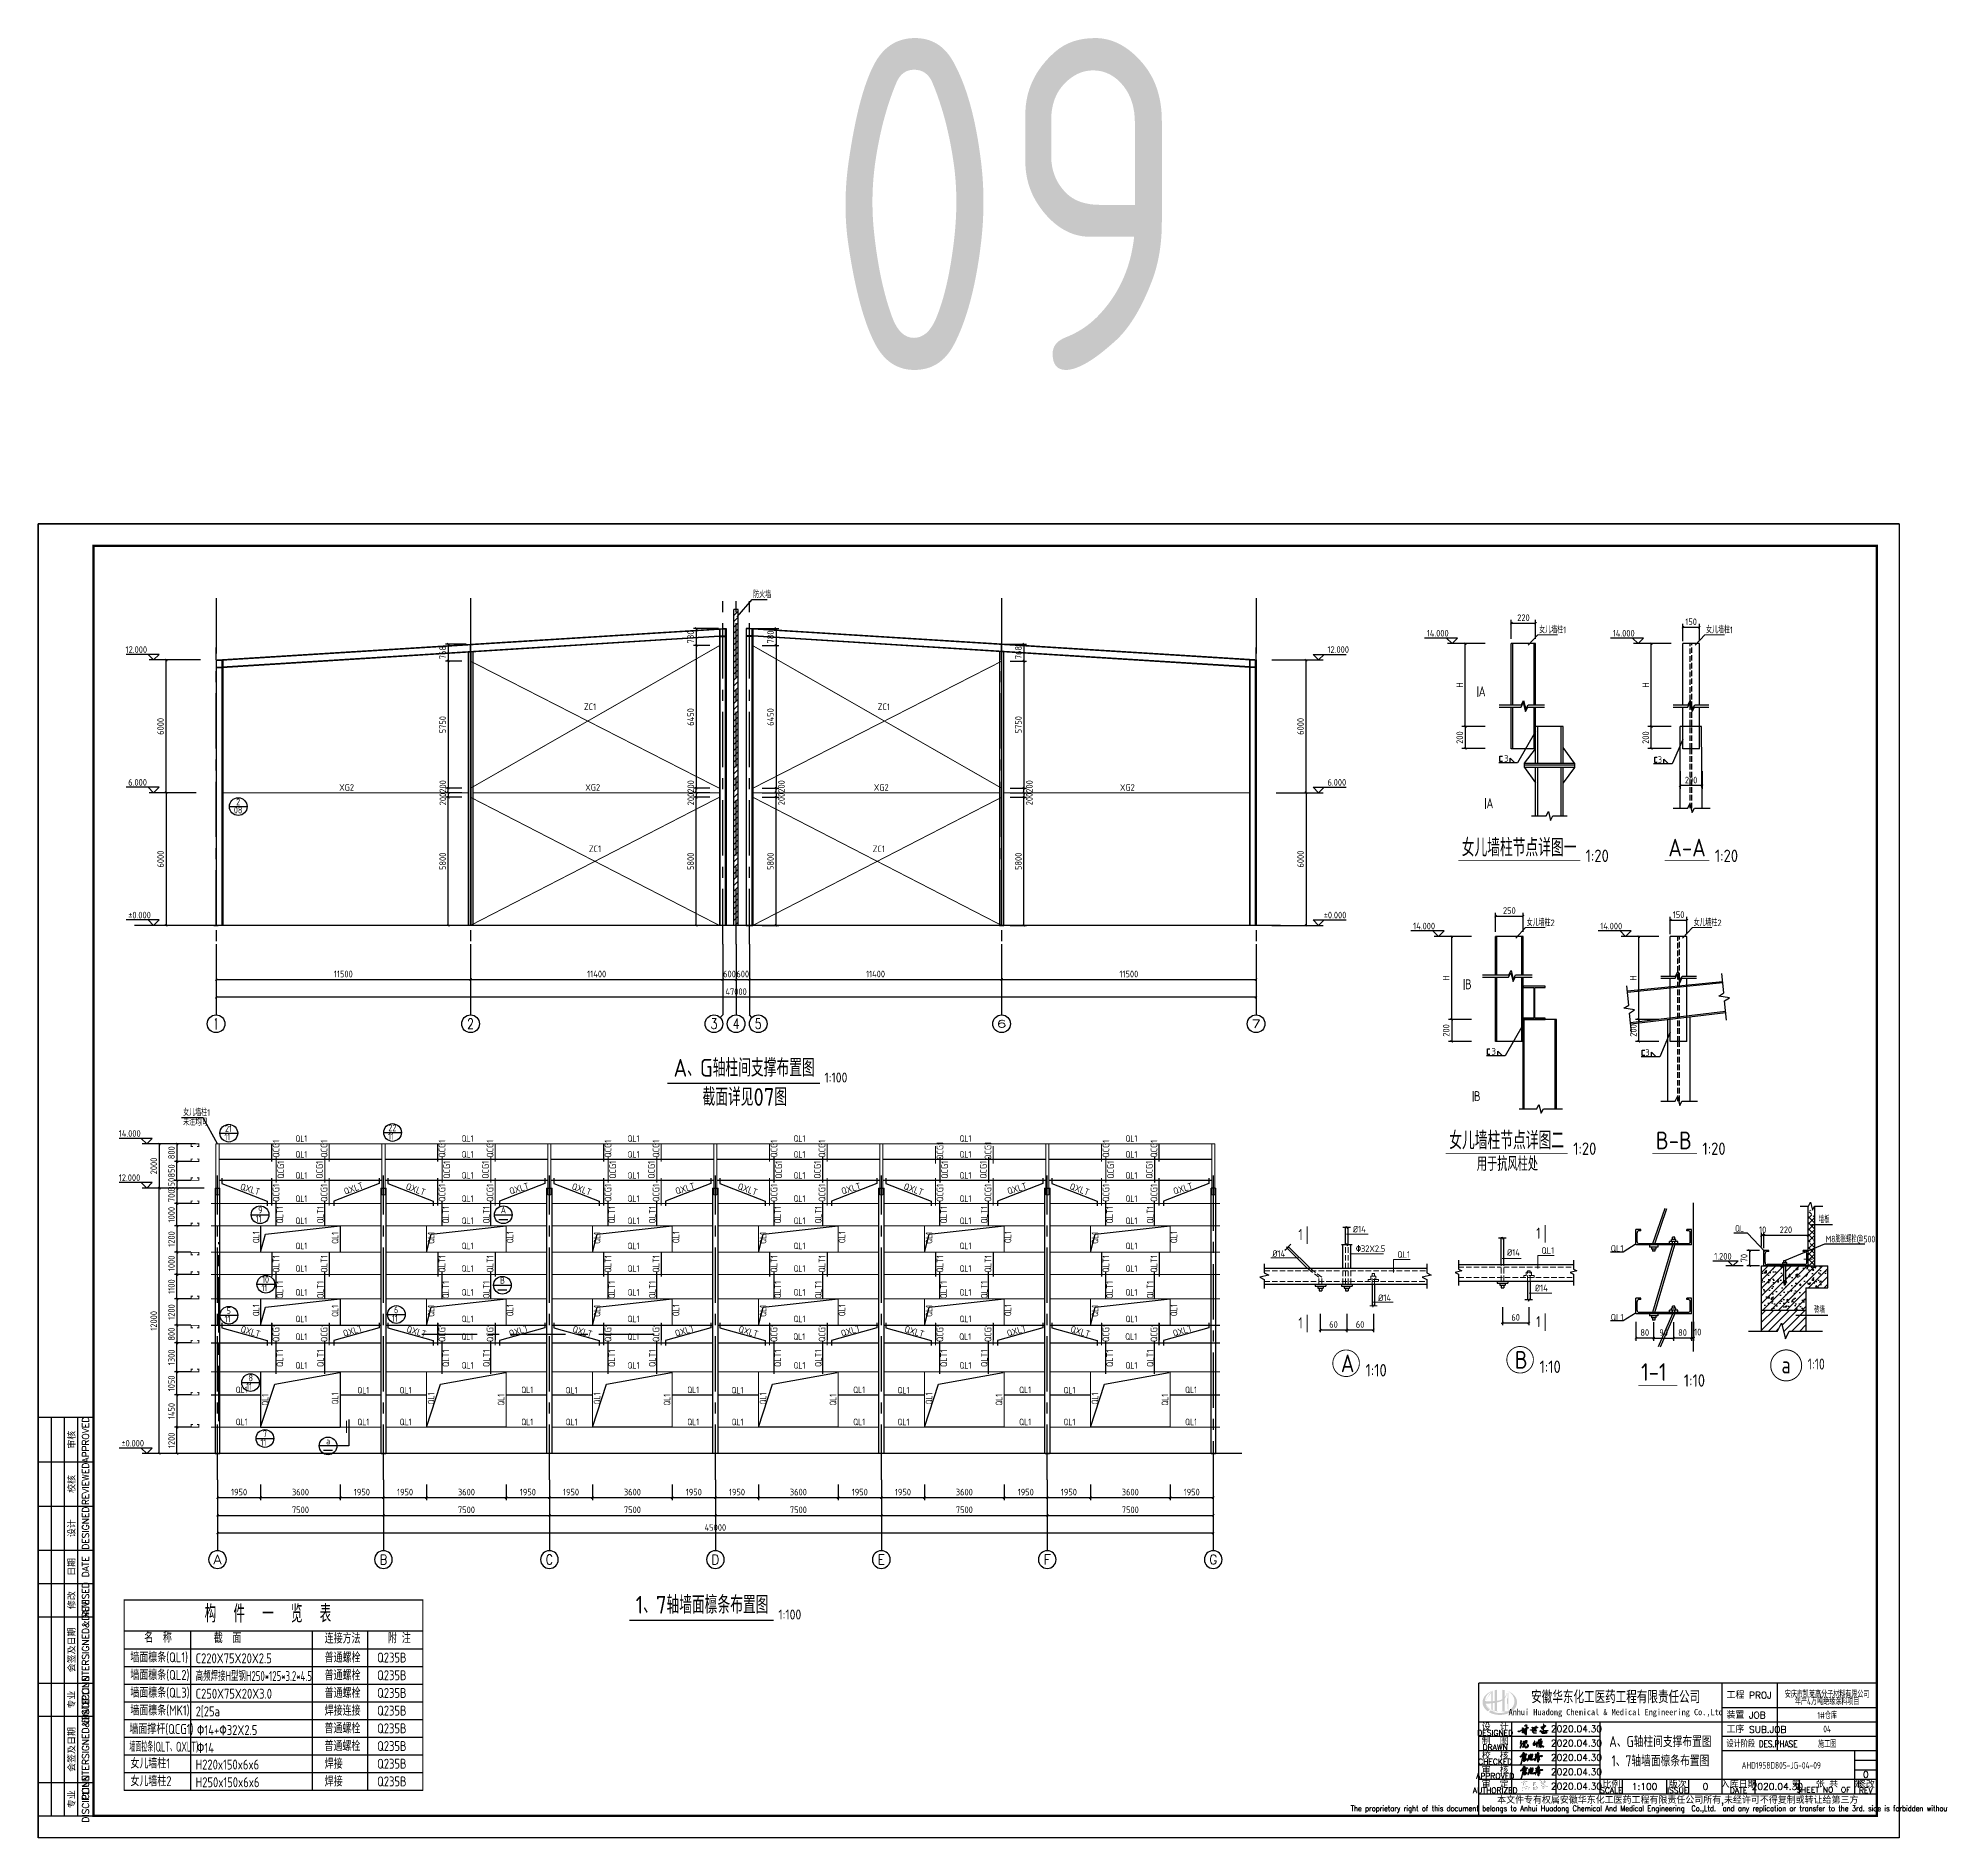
# Model space of a CAD drawing. Header units: millimetres. Extents: x 865490 to 879904, y 39442 to 44891.
# Drawn here: x 873452 to 874312, y 39450 to 40263 of the extents above; entities that cross this region are included whole.
import ezdxf
from ezdxf.enums import TextEntityAlignment as Align

# ---------------------------------------------------------------- set-up
doc = ezdxf.new("R2010")
doc.units = ezdxf.units.MM
doc.header["$LTSCALE"] = 1000
doc.header["$MEASUREMENT"] = 0
for name, pattern in [('2', [11.4, 9, -0.9, 0.6, -0.9]), ('CENTER', [2, 1.25, -0.25, 0.25, -0.25]), ('DASH', [0.35, 0.25, -0.1]), ('DOTE', [2.42, 2, -0.2, 0.02, -0.2])]:
    doc.linetypes.add(name, pattern=pattern)
for name, color, linetype, lineweight in [('1', 4, 'Continuous', 70), ('D3', 62, 'Continuous', 9), ('LZ', 64, 'Continuous', 9), ('数字', 3, 'Continuous', 9), ('零部件', 3, 'Continuous', 5)]:
    doc.layers.add(name, color=color, linetype=linetype, lineweight=lineweight)
for name, color, linetype in [('10', 7, 'Continuous'), ('1307', 7, 'Continuous'), ('14', 2, 'Continuous'), ('1530', 253, 'Continuous'), ('1534', 7, 'Continuous'), ('AXIS', 3, 'Continuous'), ('AXIS_TEXT', 7, 'Continuous'), ('D1', 112, 'Continuous'), ('D2', 6, 'Continuous'), ('DIM', 7, 'Continuous'), ('DOTE', 1, 'DOTE'), ('GJ', 6, 'Continuous'), ('HATCH', 8, 'Continuous'), ('M_Prof', 2, 'Continuous'), ('M_Thin', 7, 'Continuous'), ('NUM', 7, 'Continuous'), ('Prof', 2, 'Continuous'), ('PUB_DIM', 3, 'Continuous'), ('PUB_TEXT', 7, 'Continuous'), ('THIN', 7, 'Continuous'), ('中文', 7, 'Continuous'), ('支撑', 6, 'Continuous'), ('文字', 7, 'Continuous'), ('构件表__表格和文字', 7, 'Continuous'), ('柱子', 8, 'Continuous'), ('柱集中标注', 2, 'Continuous'), ('标准截面(白色)', 7, 'Continuous'), ('标注', 7, 'Continuous'), ('桩', 6, 'Continuous'), ('梁', 4, 'Continuous'), ('梁集中标注', 2, 'Continuous'), ('檩条', 34, 'Continuous'), ('独立基础', 2, 'Continuous'), ('索引符号标注', 253, 'Continuous'), ('轴线', 253, '2')]:
    doc.layers.add(name, color=color, linetype=linetype)
doc.styles.add('_TCH_AXIS', font='COMPLEX', dxfattribs={"bigfont": 'GBCBIG'})
doc.styles.add('COMPLEX', font='COMPLEX')
doc.styles.add('ECEC_TK', font='txt_l.shx', dxfattribs={"bigfont": 'hztxt_l.shx'})
doc.styles.add('ECEC_TQ', font='txt_l.shx', dxfattribs={"bigfont": 'hztxt_l.shx'})
doc.styles.add('ECEC_TQ_S', font='')
doc.styles.add('GBHZ', font='gbenor.shx', dxfattribs={"width": 0.9, "bigfont": 'gbcbig.shx'})
doc.styles.add('TS', font='tssdeng.shx', dxfattribs={"width": 0.8, "height": 2.5, "bigfont": 'tssdchn.shx'})
doc.styles.add('TSSD_REIN', font='tssdeng.shx', dxfattribs={"width": 0.7, "bigfont": 'tssdchn.shx'})
doc.styles.get('ECEC_TQ_S').set_extended_font_data('SimSun')
doc.dimstyles.new('100', dxfattribs={"dimscale": 0, "dimtxt": 3, "dimasz": 0.01, "dimexe": 1, "dimexo": 2, "dimgap": 1, "dimtad": 1, "dimdec": 0, "dimlfac": 100, "dimdsep": 46, "dimtxsty": 'GBHZ', "dimblk": 'JT', "dimcen": -2.5, "dimclrd": 7, "dimclre": 7, "dimclrt": 7, "dimadec": 0, "dimazin": 0, "dimtfac": 1, "dimtdec": 0, "dimtix": 1, "dimtmove": 2, "dimatfit": 3, "dimldrblk": 'JT', "dimfxl": 0, "dimtolj": 1, "dimlwd": -1, "dimlwe": -1, "dimarcsym": 0})
doc.dimstyles.new('Y10', dxfattribs={"dimscale": 0, "dimtxt": 3, "dimasz": 0.01, "dimexe": 1.2, "dimexo": 1, "dimgap": 1, "dimtad": 1, "dimdec": 0, "dimlfac": 10, "dimzin": 0, "dimdsep": 46, "dimtxsty": 'GBHZ', "dimblk1": 'DX', "dimblk2": 'DX', "dimsah": 1, "dimcen": 0.09, "dimdle": 1, "dimadec": 0, "dimazin": 0, "dimtfac": 1, "dimtdec": 0, "dimtix": 1, "dimtmove": 2, "dimatfit": 3, "dimldrblk": 'DX', "dimfxl": 0, "dimtolj": 1, "dimtzin": 0, "dimarcsym": 0})
doc.dimstyles.new('Y100', dxfattribs={"dimscale": 0, "dimtxt": 3, "dimasz": 0.01, "dimexe": 1.2, "dimexo": 2, "dimgap": 1, "dimtad": 1, "dimdec": 0, "dimlfac": 100, "dimzin": 0, "dimdsep": 46, "dimtxsty": 'GBHZ', "dimblk": 'DX', "dimcen": 0.09, "dimdle": 1, "dimclrd": 7, "dimclre": 7, "dimclrt": 7, "dimadec": 0, "dimazin": 0, "dimtfac": 1, "dimtdec": 0, "dimtix": 1, "dimtmove": 2, "dimatfit": 3, "dimldrblk": 'DX', "dimfxl": 0, "dimtolj": 1, "dimtzin": 0, "dimarcsym": 0})
doc.dimstyles.new('Y20', dxfattribs={"dimscale": 0, "dimtxt": 3, "dimasz": 0.01, "dimexe": 1.5, "dimexo": 0.03, "dimgap": 1, "dimtad": 1, "dimdec": 0, "dimlfac": 20, "dimzin": 0, "dimdsep": 46, "dimtxsty": 'GBHZ', "dimblk1": 'DX', "dimblk2": 'DX', "dimsah": 1, "dimcen": 0.09, "dimdle": 1, "dimadec": 0, "dimazin": 0, "dimtfac": 1, "dimtdec": 0, "dimtix": 1, "dimtmove": 2, "dimatfit": 3, "dimldrblk": 'DX', "dimfxl": 0, "dimtolj": 1, "dimtzin": 0, "dimarcsym": 0})

msp = doc.modelspace()

# ---------------------------------------------------------------- texts
at = {"ltscale": 2, "style": 'GBHZ'}
for p in [(873807.47, 39791.364), (873786.631, 39548.648)]:
    msp.add_text('1:100', height=4.5, rotation=0.204441, dxfattribs=at).set_placement(p)
at = {"style": 'ECEC_TK'}
for s, p in [('APPROVED', (873473.563, 39629.955)), ('审核', (873467.063, 39629.955)), ('校核', (873467.063, 39609.955)), ('REVIEWED', (873473.563, 39609.955)), ('DESIGNED', (873473.563, 39589.955)), ('设计', (873467.063, 39589.955)), ('日期', (873467.063, 39572.455)), ('DATE', (873473.563, 39572.455)), ('修改', (873467.063, 39557.455)), ('REVISED', (873473.563, 39557.455)), ('COUNTERSIGNED&DATE', (873473.563, 39534.955)), ('会签及日期', (873467.063, 39534.955)), ('DISCIPLINE', (873473.563, 39512.455)), ('专业', (873467.063, 39512.455)), ('COUNTERSIGNED&DATE', (873473.563, 39489.955)), ('会签及日期', (873467.063, 39489.955)), ('DISCIPLINE', (873473.563, 39467.455)), ('专业', (873467.063, 39467.455))]:
    msp.add_text(s, height=3, rotation=90, dxfattribs=at).set_placement(p, align=Align.MIDDLE)
for s, height, style, width, p in [('安徽华东化工医药工程有限责任公司', 5, 'ECEC_TQ_S', 0.7, (874165.012, 39513.955)), ('Anhui Huadong Chemical & Medical Engineering Co.,Ltd', 2.8, 'ECEC_TQ_S', 0.85, (874165.012, 39506.455)), ('The proprietary right of this document belongs to Anhui Huadong Chemical And Medical Engineering  Co.,Ltd.  and any replication or transfer to the 3rd. side is forbidden without its permission. ', 2.5, 'ECEC_TQ', 0.72, (874193.063, 39462.955))]:
    msp.add_text(s, height=height, dxfattribs=dict(style=style, width=width)).set_placement(p, align=Align.MIDDLE)
at = {"style": 'ECEC_TQ'}
for s, p in [('工程 PROJ', (874215.063, 39512.955)), ('装置 JOB', (874215.063, 39503.955)), ('工序 SUB.JOB', (874215.063, 39497.455))]:
    msp.add_text(s, height=3, dxfattribs=at).set_placement(p)
for s, height, p in [('设  计', 3, (874110.563, 39500.455)), ('DESIGNED', 2.5, (874110.563, 39497.455)), ('DRAWN', 2.5, (874110.563, 39490.955)), ('制  图', 3, (874110.563, 39493.955)), ('CHECKED', 2.5, (874110.563, 39484.455)), ('校  核', 3, (874110.563, 39487.455)), ('APPROVED', 2.5, (874110.563, 39477.955)), ('审  核', 3, (874110.563, 39480.955)), ('审  定', 3, (874110.563, 39474.455)), ('比例', 3, (874163.063, 39474.455)), ('版次', 3, (874193.063, 39474.455)), ('入库日期', 3, (874220.563, 39474.455)), ('第   张 共   张', 3, (874260.563, 39474.705)), ('修改', 3, (874278.063, 39474.455)), ('AUTHORIZED', 2.5, (874110.563, 39471.455)), ('本文件专有权属安徽华东化工医药工程有限责任公司所有,未经许可不得复制或转让给第三方', 3, (874193.063, 39466.955)), ('SCALE', 2.5, (874163.063, 39471.455)), ('ISSUE', 2.5, (874193.063, 39471.455)), ('DATE', 2.5, (874220.563, 39471.455)), ('SHEET NO  OF  ', 2.5, (874260.563, 39471.705)), ('REV', 2.5, (874278.063, 39471.455))]:
    msp.add_text(s, height=height, dxfattribs=at).set_placement(p, align=Align.MIDDLE)
at = {"style": 'ECEC_TQ', "width": 0.8}
msp.add_text('设计阶段 DES.PHASE', height=3, dxfattribs=at).set_placement((874215.063, 39490.955))
at = {"style": 'ECEC_TQ'}
for tag, text, p in [('2020.04.30', ' ', (874147.307, 39499.283)), ('2020.04.30', ' ', (874147.307, 39492.783)), ('2020.04.30', ' ', (874147.307, 39486.283)), ('2020.04.30', ' ', (874147.307, 39479.783)), ('2020.04.30', ' ', (874147.307, 39473.283)), ('1:100', '1:100', (874178.063, 39473.205)), ('0', '0', (874205.563, 39473.205)), ('2020.04.30', ' ', (874238.063, 39473.205)), ('0', '0', (874278.063, 39478.621))]:
    msp.add_attdef(tag, text=text, height=3, dxfattribs=at).set_placement(p, align=Align.MIDDLE)
at = {"layer": '10', "style": 'GBHZ', "width": 0.9}
for s, height, p in [('女儿墙柱1', 3, (874130.429, 39994.44)), ('女儿墙柱1', 3, (874205.849, 39994.44)), ('A', 4.5, (874103.117, 39965.928)), ('3', 3, (874114.572, 39936.367)), ('3', 3, (874184.037, 39935.844)), ('A', 4.5, (874106.617, 39915.359)), ('女儿墙柱2', 3, (874124.788, 39862.068)), ('女儿墙柱2', 3, (874200.208, 39862.068)), ('B', 4.5, (874096.976, 39833.557)), ('3', 3, (874108.931, 39803.995)), ('3', 3, (874178.396, 39803.472)), ('B', 4.5, (874100.976, 39782.987)), ('a', 7.7, (874239.923, 39659.903))]:
    msp.add_text(s, height=height, dxfattribs=at).set_placement(p)
at = {"layer": '1307', "style": 'GBHZ', "width": 0.8}
for p in [(873568.342, 39764.562), (873643.47, 39764.562), (873718.47, 39764.562), (873793.47, 39764.562), (873868.47, 39764.562), (873943.47, 39764.562), (873568.342, 39757.419), (873643.47, 39757.419), (873718.47, 39757.419), (873793.47, 39757.419), (873868.47, 39757.419), (873943.47, 39757.419), (873568.342, 39747.919), (873643.47, 39747.919), (873718.47, 39747.919), (873793.47, 39747.919), (873868.47, 39747.919), (873943.47, 39747.919), (873568.342, 39737.42), (873643.47, 39737.42), (873718.47, 39737.42), (873793.47, 39737.42), (873868.47, 39737.42), (873943.47, 39737.42), (873568.342, 39727.42), (873643.47, 39727.42), (873718.47, 39727.42), (873793.47, 39727.42), (873868.47, 39727.42), (873943.47, 39727.42), (873568.342, 39716.055), (873643.47, 39716.055), (873718.47, 39716.055), (873793.47, 39716.055), (873868.47, 39716.055), (873943.47, 39716.055), (873568.342, 39705.834), (873643.47, 39705.834), (873718.47, 39705.834), (873793.47, 39705.834), (873868.47, 39705.834), (873943.47, 39705.834), (873568.342, 39695.058), (873643.47, 39695.058), (873718.47, 39695.058), (873793.47, 39695.058), (873868.47, 39695.058), (873943.47, 39695.058), (873568.342, 39683.054), (873643.47, 39683.054), (873718.47, 39683.054), (873793.47, 39683.054), (873868.47, 39683.054), (873943.47, 39683.054), (873568.342, 39675.054), (873643.342, 39675.054), (873718.342, 39675.054), (873793.342, 39675.054), (873868.342, 39675.054), (873943.342, 39675.054), (873568.342, 39662.054), (873643.47, 39662.054), (873718.47, 39662.054), (873793.47, 39662.054), (873868.47, 39662.054), (873943.47, 39662.054), (873541.382, 39650.993), (873596.345, 39650.827), (873615.466, 39650.827), (873670.43, 39650.993), (873690.466, 39650.827), (873745.43, 39650.993), (873765.466, 39650.827), (873820.43, 39650.993), (873840.466, 39650.827), (873895.43, 39650.993), (873915.466, 39650.827), (873970.43, 39650.993), (873541.382, 39636.493), (873596.345, 39636.459), (873615.466, 39636.459), (873670.43, 39636.493), (873690.466, 39636.459), (873745.43, 39636.493), (873765.466, 39636.459), (873820.43, 39636.493), (873840.466, 39636.459), (873895.43, 39636.493), (873915.466, 39636.459), (873970.43, 39636.493)]:
    msp.add_text('QL1', height=3, dxfattribs=at).set_placement(p)
at = {"layer": '1307', "style": 'GBHZ'}
for s, rotation, width, p in [('QCG1', 90, 0.9, (873561.128, 39757.449)), ('QCG1', 90, 0.9, (873582.83, 39757.449)), ('QCG1', 90, 0.9, (873636.128, 39757.449)), ('QCG1', 90, 0.9, (873657.83, 39757.449)), ('QCG1', 90, 0.9, (873711.128, 39757.449)), ('QCG1', 90, 0.9, (873732.83, 39757.449)), ('QCG1', 90, 0.9, (873786.128, 39757.449)), ('QCG1', 90, 0.9, (873807.83, 39757.449)), ('QCG1', 90, 0.9, (873861.128, 39756.449)), ('QCG1', 90, 0.9, (873882.83, 39756.449)), ('QCG1', 90, 0.9, (873936.128, 39757.449)), ('QCG1', 90, 0.9, (873957.83, 39757.449)), ('QCG1', 90, 0.9, (873563.254, 39747.887)), ('QCG1', 90, 0.9, (873580.704, 39747.887)), ('QCG1', 90, 0.9, (873638.254, 39747.887)), ('QCG1', 90, 0.9, (873655.704, 39747.887)), ('QCG1', 90, 0.9, (873713.254, 39747.887)), ('QCG1', 90, 0.9, (873730.704, 39747.887)), ('QCG1', 90, 0.9, (873788.254, 39747.887)), ('QCG1', 90, 0.9, (873805.704, 39747.887)), ('QCG1', 90, 0.9, (873863.254, 39747.887)), ('QCG1', 90, 0.9, (873880.704, 39747.887)), ('QCG1', 90, 0.9, (873938.254, 39747.887)), ('QCG1', 90, 0.9, (873955.704, 39747.887)), ('QXLT', 343.103151, 0.9, (873543.145, 39743.038)), ('QCG1', 90, 0.9, (873561.128, 39737.449)), ('QCG1', 90, 0.9, (873582.83, 39737.449)), ('QXLT', 19.948736, 0.9, (873590.874, 39740.578)), ('QXLT', 340.051264, 0.9, (873617.972, 39743.28)), ('QCG1', 90, 0.9, (873636.128, 39737.449)), ('QCG1', 90, 0.9, (873657.83, 39737.449)), ('QXLT', 16.896849, 0.9, (873665.569, 39740.736)), ('QXLT', 340.051264, 0.9, (873692.972, 39743.28)), ('QCG1', 90, 0.9, (873711.128, 39737.449)), ('QCG1', 90, 0.9, (873732.83, 39737.449)), ('QXLT', 16.896849, 0.9, (873740.569, 39740.736)), ('QXLT', 340.051264, 0.9, (873767.972, 39743.28)), ('QCG1', 90, 0.9, (873786.128, 39737.449)), ('QCG1', 90, 0.9, (873807.83, 39737.449)), ('QXLT', 16.896849, 0.9, (873815.569, 39740.736)), ('QXLT', 340.051264, 0.9, (873842.972, 39743.28)), ('QCG1', 90, 0.9, (873861.128, 39737.449)), ('QCG1', 90, 0.9, (873882.83, 39737.449)), ('QXLT', 16.896849, 0.9, (873890.569, 39740.736)), ('QXLT', 340.051264, 0.9, (873917.972, 39743.28)), ('QCG1', 90, 0.9, (873936.128, 39737.449)), ('QCG1', 90, 0.9, (873957.83, 39737.449)), ('QXLT', 16.896849, 0.9, (873965.569, 39740.736)), ('QLT1', 90, 0.9, (873562.828, 39727.647)), ('QLT1', 90, 0.9, (873581.13, 39727.647)), ('QLT1', 90, 0.9, (873637.828, 39727.647)), ('QLT1', 90, 0.9, (873656.13, 39727.647)), ('QLT1', 90, 0.9, (873712.828, 39727.647)), ('QLT1', 90, 0.9, (873731.13, 39727.647)), ('QLT1', 90, 0.9, (873787.828, 39727.647)), ('QLT1', 90, 0.9, (873806.13, 39727.647)), ('QLT1', 90, 0.9, (873862.828, 39727.647)), ('QLT1', 90, 0.9, (873881.13, 39727.647)), ('QLT1', 90, 0.9, (873937.828, 39727.647)), ('QLT1', 90, 0.9, (873956.13, 39727.647)), ('QL1', 90, 0.8, (873552.1, 39718.774)), ('QL1', 90, 0.8, (873587.787, 39718.48)), ('QL1', 90, 0.8, (873631.171, 39718.48)), ('QL1', 90, 0.8, (873666.858, 39718.774)), ('QL1', 90, 0.8, (873706.171, 39718.48)), ('QL1', 90, 0.8, (873741.858, 39718.774)), ('QL1', 90, 0.8, (873781.171, 39718.48)), ('QL1', 90, 0.8, (873816.858, 39718.774)), ('QL1', 90, 0.8, (873856.171, 39718.48)), ('QL1', 90, 0.8, (873891.858, 39718.774)), ('QL1', 90, 0.8, (873931.171, 39718.48)), ('QL1', 90, 0.8, (873966.858, 39718.774)), ('QLT1', 90, 0.9, (873561.128, 39705.448)), ('QLT1', 90, 0.9, (873582.83, 39705.448)), ('QLT1', 90, 0.9, (873636.128, 39705.448)), ('QLT1', 90, 0.9, (873657.83, 39705.448)), ('QLT1', 90, 0.9, (873711.128, 39705.448)), ('QLT1', 90, 0.9, (873732.83, 39705.448)), ('QLT1', 90, 0.9, (873786.128, 39705.448)), ('QLT1', 90, 0.9, (873807.83, 39705.448)), ('QLT1', 90, 0.9, (873861.128, 39705.448)), ('QLT1', 90, 0.9, (873882.83, 39705.448)), ('QLT1', 90, 0.9, (873936.128, 39705.448)), ('QLT1', 90, 0.9, (873957.83, 39705.448)), ('QLT1', 90, 0.9, (873562.828, 39693.778)), ('QLT1', 90, 0.9, (873581.13, 39693.778)), ('QLT1', 90, 0.9, (873637.828, 39693.778)), ('QLT1', 90, 0.9, (873656.13, 39693.778)), ('QLT1', 90, 0.9, (873712.828, 39693.778)), ('QLT1', 90, 0.9, (873731.13, 39693.778)), ('QLT1', 90, 0.9, (873787.828, 39693.778)), ('QLT1', 90, 0.9, (873806.13, 39693.778)), ('QLT1', 90, 0.9, (873862.828, 39693.778)), ('QLT1', 90, 0.9, (873881.13, 39693.778)), ('QLT1', 90, 0.9, (873937.828, 39693.778)), ('QLT1', 90, 0.9, (873956.13, 39693.778)), ('QL1', 90, 0.8, (873552.1, 39685.773)), ('QL1', 90, 0.8, (873587.787, 39685.479)), ('QL1', 90, 0.8, (873631.171, 39685.479)), ('QL1', 90, 0.8, (873666.858, 39685.773)), ('QL1', 90, 0.8, (873706.171, 39685.479)), ('QL1', 90, 0.8, (873741.858, 39685.773)), ('QL1', 90, 0.8, (873781.171, 39685.479)), ('QL1', 90, 0.8, (873816.858, 39685.773)), ('QL1', 90, 0.8, (873856.171, 39685.479)), ('QL1', 90, 0.8, (873891.858, 39685.773)), ('QL1', 90, 0.8, (873931.171, 39685.479)), ('QL1', 90, 0.8, (873966.858, 39685.773)), ('QXLT', 343.583411, 0.9, (873543.313, 39678.671)), ('QXLT', 16.416589, 0.9, (873590.381, 39676.432)), ('QXLT', 343.583411, 0.9, (873618.313, 39678.671)), ('QXLT', 16.416589, 0.9, (873665.381, 39676.432)), ('QXLT', 343.583411, 0.9, (873693.313, 39678.671)), ('QXLT', 16.416589, 0.9, (873740.381, 39676.432)), ('QXLT', 343.583411, 0.9, (873768.313, 39678.671)), ('QXLT', 16.416589, 0.9, (873815.381, 39676.432)), ('QXLT', 343.583411, 0.9, (873843.313, 39678.671)), ('QXLT', 16.416589, 0.9, (873890.381, 39676.432)), ('QXLT', 343.583411, 0.9, (873918.313, 39678.671)), ('QXLT', 16.416589, 0.9, (873965.381, 39676.432)), ('QCG1', 90, 0.9, (873561.128, 39674.095)), ('QCG1', 90, 0.9, (873582.83, 39674.095)), ('QCG1', 90, 0.9, (873636.128, 39674.095)), ('QCG1', 90, 0.9, (873657.83, 39674.095)), ('QCG1', 90, 0.9, (873711.128, 39674.095)), ('QCG1', 90, 0.9, (873732.83, 39674.095)), ('QCG1', 90, 0.9, (873786.128, 39674.095)), ('QCG1', 90, 0.9, (873807.83, 39674.095)), ('QCG1', 90, 0.9, (873861.128, 39674.095)), ('QCG1', 90, 0.9, (873882.83, 39674.095)), ('QCG1', 90, 0.9, (873936.128, 39674.095)), ('QCG1', 90, 0.9, (873957.83, 39674.095)), ('QLT1', 90, 0.9, (873562.828, 39662.778)), ('QLT1', 90, 0.9, (873581.13, 39662.778)), ('QLT1', 90, 0.9, (873637.828, 39662.778)), ('QLT1', 90, 0.9, (873656.13, 39662.778)), ('QLT1', 90, 0.9, (873712.828, 39662.778)), ('QLT1', 90, 0.9, (873731.13, 39662.778)), ('QLT1', 90, 0.9, (873787.828, 39662.778)), ('QLT1', 90, 0.9, (873806.13, 39662.778)), ('QLT1', 90, 0.9, (873862.828, 39662.778)), ('QLT1', 90, 0.9, (873881.13, 39662.778)), ('QLT1', 90, 0.9, (873937.828, 39662.778)), ('QLT1', 90, 0.9, (873956.13, 39662.778)), ('QL1', 90, 0.8, (873556.165, 39645.301)), ('QL1', 90, 0.8, (873587.781, 39645.899)), ('QL1', 90, 0.8, (873631.177, 39645.899)), ('QL1', 90, 0.8, (873662.793, 39645.301)), ('QL1', 90, 0.8, (873706.177, 39645.899)), ('QL1', 90, 0.8, (873737.793, 39645.301)), ('QL1', 90, 0.8, (873781.177, 39645.899)), ('QL1', 90, 0.8, (873812.793, 39645.301)), ('QL1', 90, 0.8, (873856.177, 39645.899)), ('QL1', 90, 0.8, (873887.793, 39645.301)), ('QL1', 90, 0.8, (873931.177, 39645.899)), ('QL1', 90, 0.8, (873962.793, 39645.301))]:
    msp.add_text(s, height=3, rotation=rotation, dxfattribs=dict(at, width=width)).set_placement(p)
at = {"layer": '1534', "style": 'GBHZ', "width": 0.9}
for s, p in [('14.000', (874079.63, 39992.961)), ('14.000', (874163.687, 39992.961)), ('12.000', (873491.613, 39985.558)), ('12.000', (874034.759, 39985.558)), ('6.000', (873492.813, 39925.558)), ('6.000', (874034.759, 39925.558)), ('%%P0.000', (873492.813, 39865.558)), ('%%P0.000', (874033.079, 39865.558)), ('14.000', (874073.489, 39860.589)), ('14.000', (874158.046, 39860.589)), ('女儿墙柱1', (873517.626, 39776.296)), ('14.000', (873488.53, 39766.857)), ('未注均同', (873517.626, 39771.948)), ('12.000', (873488.53, 39746.857)), ('%%P0.000', (873489.73, 39626.857))]:
    msp.add_text(s, height=3, dxfattribs=at).set_placement(p)
at = {"layer": 'AXIS', "style": 'TSSD_REIN', "width": 0.7}
for s, p in [('安庆市凯莱高分子材料有限公司', (874260.563, 39515.231)), ('年产4万吨绝缘涂料项目', (874260.563, 39512)), ('1#仓库', (874260.563, 39505.705)), ('04', (874260.563, 39499.205)), ('施工图', (874260.563, 39492.705)), ('AHD1958D805-JG-04-09', (874239.84, 39482.748))]:
    msp.add_text(s, height=3, dxfattribs=at).set_placement(p, align=Align.MIDDLE)
at = {"layer": 'D1', "style": 'GBHZ', "width": 0.9}
msp.add_text('1.200', height=3, dxfattribs=at).set_placement((874209.573, 39711.336))
at = {"layer": 'NUM', "style": 'GBHZ'}
for s, p in [('A、G轴柱间支撑布置图', (873739.266, 39794.053)), ('截面详见07图', (873752.329, 39780.834)), ('1、7轴墙面檩条布置图', (873722.121, 39551.337))]:
    msp.add_text(s, height=8, dxfattribs=at).set_placement(p)
at = {"layer": 'PUB_DIM', "style": 'GBHZ', "width": 0.9}
for p in [(874021.642, 39720.202), (874129.097, 39720.797), (874021.642, 39680.232), (874129.097, 39680.828)]:
    msp.add_text('1', height=5, dxfattribs=at).set_placement(p)
at = {"layer": 'PUB_TEXT', "style": 'TS', "width": 0.8}
for s, p in [('A、G轴柱间支撑布置图', (874185.229, 39493.751)), ('1、7轴墙面檩条布置图', (874185.229, 39485.078))]:
    msp.add_text(s, height=5, dxfattribs=at).set_placement(p, align=Align.MIDDLE)
at = {"layer": '中文', "style": 'GBHZ', "width": 0.9}
msp.add_text('1:10', height=5, dxfattribs=at).set_placement((874251.786, 39661.634, -0.009))
at = {"layer": '数字', "style": 'GBHZ', "width": 0.9}
for s, p in [('%%C14', (874046.254, 39723.59, 6.024)), ('%%C14', (874009.832, 39712.572, 6.024)), ('%%13032X2.5', (874047.577, 39714.798, 6.024)), ('QL1', (874066.307, 39712.147)), ('%%C14', (874115.894, 39713.077)), ('QL1', (874131.452, 39713.926)), ('QL1', (874162.789, 39714.889, -1.667)), ('%%C14', (874128.496, 39696.998)), ('%%C14', (874057.66, 39692.586, 6.024)), ('QL1', (874162.789, 39683.8, -1.667))]:
    msp.add_text(s, height=3, dxfattribs=at).set_placement(p)
at = {"layer": '文字', "color": 6, "style": 'GBHZ'}
for s, height, p in [('女儿墙柱节点详图一', 8, (874095.444, 39893.565)), ('1:20', 5.6, (874151.438, 39891.049)), ('A-A', 8, (874188.81, 39893.565)), ('1:20', 5.6, (874209.843, 39891.049)), ('女儿墙柱节点详图二', 8, (874089.803, 39761.193)), ('B-B', 8, (874183.169, 39761.193)), ('用于抗风柱处', 6.4, (874102.272, 39751.416)), ('1:20', 5.6, (874145.797, 39758.677)), ('1:20', 5.6, (874204.202, 39758.677)), ('A', 8, (874040.783, 39660.46, 6.024)), ('1:10', 5.6, (874051.944, 39658.541, 6.015)), ('B', 8, (874119.427, 39662.037)), ('1:10', 5.6, (874130.588, 39660.118, -0.009)), ('1-1', 8, (874176.525, 39656.535)), ('1:10', 5.6, (874195.788, 39653.914))]:
    msp.add_text(s, height=height, dxfattribs=at).set_placement(p)
at = {"layer": '构件表__表格和文字', "style": 'GBHZ'}
for s, height, width, p in [('构  件  一  览  表', 8, 0.9, (873527.375, 39547.32)), ('名  称', 4.5, 0.9, (873500.042, 39538.275)), ('截  面', 4.5, 0.9, (873531.456, 39538.021)), ('连接方法', 4.5, 0.9, (873581.587, 39537.858)), ('附 注', 4.5, 0.9, (873610.2, 39537.98)), ('墙面檩条(QL1)', 4.5, 0.9, (873493.794, 39529.362)), ('墙面檩条(QL2)', 4.5, 0.9, (873493.794, 39521.362)), ('高频焊接H型钢H250*125*3.2*4.5 ', 4.5, 0.75, (873523.259, 39520.875)), ('C220X75X20X2.5', 4.5, 0.9, (873523.259, 39528.875)), ('普通螺栓', 4.5, 0.9, (873581.591, 39529.235)), ('普通螺栓', 4.5, 0.9, (873581.591, 39521.235)), ('Q235B', 4.5, 0.9, (873605.305, 39529.235)), ('墙面檩条(QL3)', 4.5, 0.9, (873493.794, 39513.362)), ('C250X75X20X3.0', 4.5, 0.9, (873523.259, 39512.875)), ('普通螺栓', 4.5, 0.9, (873581.591, 39513.235)), ('Q235B', 4.5, 0.9, (873605.305, 39521.235)), ('Q235B', 4.5, 0.9, (873605.305, 39513.235)), ('墙面檩条(MK1)', 4.5, 0.9, (873493.794, 39505.362)), ('2[25a', 4.5, 0.9, (873523.259, 39504.875)), ('焊接连接', 4.5, 0.9, (873581.591, 39505.235)), ('Q235B', 4.5, 0.9, (873605.305, 39505.235)), ('墙面撑杆(QCG1)', 4.5, 0.9, (873493.345, 39496.927)), ('%%13014+%%13032X2.5', 4.5, 0.9, (873523.758, 39496.44)), ('普通螺栓', 4.5, 0.9, (873581.477, 39497.235)), ('Q235B', 4.5, 0.9, (873605.305, 39497.235)), ('墙面拉条(QLT、QXLT)', 4.5, 0.6, (873493.345, 39488.927)), ('%%13014', 4.5, 0.9, (873523.758, 39488.44)), ('普通螺栓', 4.5, 0.9, (873581.477, 39489.235)), ('Q235B', 4.5, 0.9, (873605.305, 39489.235)), ('女儿墙柱1', 4.5, 0.9, (873493.794, 39481.362)), ('H220x150x6x6', 4.5, 0.9, (873523.259, 39480.875)), ('焊接', 4.5, 0.9, (873581.591, 39481.235)), ('Q235B', 4.5, 0.9, (873605.305, 39481.235)), ('女儿墙柱2', 4.5, 0.9, (873493.794, 39473.362)), ('H250x150x6x6', 4.5, 0.9, (873523.259, 39472.875)), ('焊接', 4.5, 0.9, (873581.591, 39473.235)), ('Q235B', 4.5, 0.9, (873605.305, 39473.235))]:
    msp.add_text(s, height=height, dxfattribs=dict(at, width=width)).set_placement(p)
at = {"layer": '柱集中标注', "style": 'GBHZ', "width": 0.9}
for s, p in [('防火墙', (873775.217, 40010.435)), ('ZC1', (873698.717, 39959.701)), ('ZC1', (873831.497, 39959.701)), ('XG2', (873588.134, 39923.249)), ('XG2', (873699.366, 39923.249)), ('XG2', (873829.744, 39923.249)), ('XG2', (873940.976, 39923.249)), ('ZC1', (873700.978, 39895.503)), ('ZC1', (873829.236, 39895.503))]:
    msp.add_text(s, height=3, dxfattribs=at).set_placement(p)
at = {"layer": '梁集中标注', "style": 'GBHZ', "width": 0.9}
msp.add_text('09', height=150, dxfattribs=at).set_placement((873808.729, 40113.455))
at = {"layer": '索引符号标注', "style": 'GBHZ'}
for s, p in [('08', (873540.554, 39913.017)), ('2', (873541.576, 39916.709)), ('11', (873536.261, 39765.231)), ('21', (873536.543, 39769.061)), ('11', (873610.245, 39765.531)), ('22', (873610.352, 39769.391)), ('9', (873551.524, 39732.244)), ('A', (873661.144, 39732.246)), ('11', (873550.404, 39728.353)), ('11', (873552.996, 39696.932)), ('10', (873553.302, 39700.822)), ('B', (873660.78, 39700.424)), ('5', (873537.245, 39686.766)), ('6', (873612.903, 39687.093)), ('11', (873536.31, 39682.936)), ('11', (873611.989, 39683.263)), ('11', (873546.081, 39652.478)), ('8', (873547.201, 39656.369)), ('11', (873552.57, 39627.223)), ('7', (873553.691, 39631.114)), ('a', (873582.225, 39627.789))]:
    msp.add_text(s, height=3, dxfattribs=at).set_placement(p)
at = {"layer": '轴线', "color": 61, "linetype": 'ByBlock', "style": 'GBHZ', "width": 0.8}
for s, p in [('QL', (874218.943, 39723.917)), ('墙板', (874256.845, 39727.949)), ('M8膨胀螺栓@500', (874259.912, 39719.115)), ('砖墙', (874254.734, 39687.041))]:
    msp.add_text(s, height=3, dxfattribs=at).set_placement(p)

# ---------------------------------------------------------------- blocks, each defined once
blk = doc.blocks.new('DX')
at = {"color": 0, "linetype": 'ByBlock', "const_width": 40}
blk.add_lwpolyline([(-54, -51), (46, 49)], dxfattribs=at)
blk = doc.blocks.new('*D38')
at = {"layer": 'Defpoints', "color": 0, "transparency": 16777216}
for p in [(874097.04, 39989.76), (874106.09, 39989.76), (874106.09, 39952.28)]:
    blk.add_point(p, dxfattribs=at)
at = {"layer": 'dim', "color": 0, "lineweight": -2, "transparency": 16777216}
for p, q in [((874106.06, 39989.76), (874095.54, 39989.76)), ((874097.04, 39952.29), (874097.04, 39989.75)), ((874106.06, 39952.28), (874095.54, 39952.28))]:
    blk.add_line(p, q, dxfattribs=at)
at = {"layer": 'dim', "color": 0, "lineweight": -2, "transparency": 16777216, "xscale": 0.01, "yscale": 0.01, "zscale": 0.01}
for p, rotation in [((874097.04, 39989.76), 90), ((874097.04, 39952.28), 270)]:
    blk.add_blockref('DX', p, dxfattribs=dict(at, rotation=rotation))
at = {"layer": 'dim', "color": 0, "transparency": 16777216, "insert": (874094.54, 39971.02), "char_height": 3, "attachment_point": 5, "rotation": 90, "style": 'GBHZ'}
blk.add_mtext('\\A1;H', dxfattribs=at)
blk = doc.blocks.new('*D39')
at = {"layer": 'Defpoints', "color": 0, "transparency": 16777216}
for p in [(874181.09, 39952.28), (874190.15, 39952.28), (874190.15, 39942.28)]:
    blk.add_point(p, dxfattribs=at)
at = {"layer": 'dim', "color": 0, "lineweight": -2, "transparency": 16777216}
for p, q in [((874190.12, 39952.28), (874179.59, 39952.28)), ((874181.09, 39942.29), (874181.09, 39952.27)), ((874190.12, 39942.28), (874179.59, 39942.28))]:
    blk.add_line(p, q, dxfattribs=at)
at = {"layer": 'dim', "color": 0, "lineweight": -2, "transparency": 16777216, "xscale": 0.01, "yscale": 0.01, "zscale": 0.01}
for p, rotation in [((874181.09, 39952.28), 90), ((874181.09, 39942.28), 270)]:
    blk.add_blockref('DX', p, dxfattribs=dict(at, rotation=rotation))
at = {"layer": 'dim', "color": 0, "transparency": 16777216, "insert": (874178.59, 39947.28), "char_height": 3, "attachment_point": 5, "rotation": 90, "style": 'GBHZ'}
blk.add_mtext('\\A1;200', dxfattribs=at)
blk = doc.blocks.new('*D40')
at = {"layer": 'Defpoints', "color": 0, "transparency": 16777216}
for p in [(874181.09, 39989.76), (874190.15, 39989.76), (874190.15, 39952.28)]:
    blk.add_point(p, dxfattribs=at)
at = {"layer": 'dim', "color": 0, "lineweight": -2, "transparency": 16777216}
for p, q in [((874190.12, 39989.76), (874179.59, 39989.76)), ((874181.09, 39952.29), (874181.09, 39989.75)), ((874190.12, 39952.28), (874179.59, 39952.28))]:
    blk.add_line(p, q, dxfattribs=at)
at = {"layer": 'dim', "color": 0, "lineweight": -2, "transparency": 16777216, "xscale": 0.01, "yscale": 0.01, "zscale": 0.01}
for p, rotation in [((874181.09, 39989.76), 90), ((874181.09, 39952.28), 270)]:
    blk.add_blockref('DX', p, dxfattribs=dict(at, rotation=rotation))
at = {"layer": 'dim', "color": 0, "transparency": 16777216, "insert": (874178.59, 39971.02), "char_height": 3, "attachment_point": 5, "rotation": 90, "style": 'GBHZ'}
blk.add_mtext('\\A1;H', dxfattribs=at)
blk = doc.blocks.new('*D41')
at = {"layer": 'Defpoints', "color": 0, "transparency": 16777216}
for p in [(874194.09, 39932.13), (874204.09, 39932.13), (874194.09, 39925.58)]:
    blk.add_point(p, dxfattribs=at)
at = {"layer": 'dim', "color": 0, "lineweight": -2, "transparency": 16777216}
for p, q in [((874194.09, 39932.1), (874194.09, 39924.08)), ((874204.09, 39932.1), (874204.09, 39924.08)), ((874204.08, 39925.58), (874194.1, 39925.58))]:
    blk.add_line(p, q, dxfattribs=at)
at = {"layer": 'dim', "color": 0, "lineweight": -2, "transparency": 16777216, "xscale": 0.01, "yscale": 0.01, "zscale": 0.01, "rotation": 180}
blk.add_blockref('DX', (874194.09, 39925.58), dxfattribs=at)
at = {"layer": 'dim', "color": 0, "lineweight": -2, "transparency": 16777216, "xscale": 0.01, "yscale": 0.01, "zscale": 0.01}
blk.add_blockref('DX', (874204.09, 39925.58), dxfattribs=at)
at = {"layer": 'dim', "color": 0, "transparency": 16777216, "insert": (874199.09, 39928.08), "char_height": 3, "attachment_point": 5, "style": 'GBHZ'}
blk.add_mtext('\\A1;200', dxfattribs=at)
blk = doc.blocks.new('*D42')
at = {"layer": 'Defpoints', "color": 0, "transparency": 16777216}
for p in [(874195.34, 39990.77), (874202.84, 39997.13), (874202.84, 39990.77)]:
    blk.add_point(p, dxfattribs=at)
at = {"layer": 'dim', "color": 0, "lineweight": -2, "transparency": 16777216}
for p, q in [((874195.34, 39990.8), (874195.34, 39998.63)), ((874195.35, 39997.13), (874202.83, 39997.13)), ((874202.84, 39990.8), (874202.84, 39998.63))]:
    blk.add_line(p, q, dxfattribs=at)
at = {"layer": 'dim', "color": 0, "lineweight": -2, "transparency": 16777216, "xscale": 0.01, "yscale": 0.01, "zscale": 0.01, "rotation": 180}
blk.add_blockref('DX', (874195.34, 39997.13), dxfattribs=at)
at = {"layer": 'dim', "color": 0, "lineweight": -2, "transparency": 16777216, "xscale": 0.01, "yscale": 0.01, "zscale": 0.01}
blk.add_blockref('DX', (874202.84, 39997.13), dxfattribs=at)
at = {"layer": 'dim', "color": 0, "transparency": 16777216, "insert": (874199.09, 39999.63), "char_height": 3, "attachment_point": 5, "style": 'GBHZ'}
blk.add_mtext('\\A1;150', dxfattribs=at)
blk = doc.blocks.new('*D43')
at = {"layer": 'Defpoints', "color": 0, "transparency": 16777216}
for p in [(874106.09, 39952.28), (874097.04, 39942.28), (874106.09, 39942.28)]:
    blk.add_point(p, dxfattribs=at)
at = {"layer": 'dim', "color": 0, "lineweight": -2, "transparency": 16777216}
for p, q in [((874106.06, 39952.28), (874095.54, 39952.28)), ((874097.04, 39952.27), (874097.04, 39942.29)), ((874106.06, 39942.28), (874095.54, 39942.28))]:
    blk.add_line(p, q, dxfattribs=at)
at = {"layer": 'dim', "color": 0, "lineweight": -2, "transparency": 16777216, "xscale": 0.01, "yscale": 0.01, "zscale": 0.01}
for p, rotation in [((874097.04, 39952.28), 90), ((874097.04, 39942.28), 270)]:
    blk.add_blockref('DX', p, dxfattribs=dict(at, rotation=rotation))
at = {"layer": 'dim', "color": 0, "transparency": 16777216, "insert": (874094.54, 39947.28), "char_height": 3, "attachment_point": 5, "rotation": 90, "style": 'GBHZ'}
blk.add_mtext('\\A1;200', dxfattribs=at)
blk = doc.blocks.new('*D44')
at = {"layer": 'Defpoints', "color": 0, "transparency": 16777216}
for p in [(874117.84, 39991.83), (874128.84, 39998.97), (874128.84, 39991.83)]:
    blk.add_point(p, dxfattribs=at)
at = {"layer": 'dim', "color": 0, "lineweight": -2, "transparency": 16777216}
for p, q in [((874117.84, 39991.86), (874117.84, 40000.47)), ((874128.84, 39991.86), (874128.84, 40000.47)), ((874117.85, 39998.97), (874128.83, 39998.97))]:
    blk.add_line(p, q, dxfattribs=at)
at = {"layer": 'dim', "color": 0, "lineweight": -2, "transparency": 16777216, "xscale": 0.01, "yscale": 0.01, "zscale": 0.01, "rotation": 180}
blk.add_blockref('DX', (874117.84, 39998.97), dxfattribs=at)
at = {"layer": 'dim', "color": 0, "lineweight": -2, "transparency": 16777216, "xscale": 0.01, "yscale": 0.01, "zscale": 0.01}
blk.add_blockref('DX', (874128.84, 39998.97), dxfattribs=at)
at = {"layer": 'dim', "color": 0, "transparency": 16777216, "insert": (874123.34, 40001.47), "char_height": 3, "attachment_point": 5, "style": 'GBHZ'}
blk.add_mtext('\\A1;220', dxfattribs=at)
blk = doc.blocks.new('*D32')
at = {"layer": 'Defpoints', "color": 0, "transparency": 16777216}
for p in [(874090.9, 39857.39), (874099.95, 39857.39), (874099.95, 39819.91)]:
    blk.add_point(p, dxfattribs=at)
at = {"layer": 'dim', "color": 0, "lineweight": -2, "transparency": 16777216}
for p, q in [((874099.92, 39857.39), (874089.4, 39857.39)), ((874090.9, 39819.92), (874090.9, 39857.38)), ((874099.92, 39819.91), (874089.4, 39819.91))]:
    blk.add_line(p, q, dxfattribs=at)
at = {"layer": 'dim', "color": 0, "lineweight": -2, "transparency": 16777216, "xscale": 0.01, "yscale": 0.01, "zscale": 0.01}
for p, rotation in [((874090.9, 39857.39), 90), ((874090.9, 39819.91), 270)]:
    blk.add_blockref('DX', p, dxfattribs=dict(at, rotation=rotation))
at = {"layer": 'dim', "color": 0, "transparency": 16777216, "insert": (874088.4, 39838.65), "char_height": 3, "attachment_point": 5, "rotation": 90, "style": 'GBHZ'}
blk.add_mtext('\\A1;H', dxfattribs=at)
blk = doc.blocks.new('*D33')
at = {"layer": 'Defpoints', "color": 0, "transparency": 16777216}
for p in [(874175.45, 39819.91), (874184.51, 39819.91), (874184.51, 39809.91)]:
    blk.add_point(p, dxfattribs=at)
at = {"layer": 'dim', "color": 0, "lineweight": -2, "transparency": 16777216}
for p, q in [((874184.48, 39819.91), (874173.95, 39819.91)), ((874175.45, 39809.92), (874175.45, 39819.9)), ((874184.48, 39809.91), (874173.95, 39809.91))]:
    blk.add_line(p, q, dxfattribs=at)
at = {"layer": 'dim', "color": 0, "lineweight": -2, "transparency": 16777216, "xscale": 0.01, "yscale": 0.01, "zscale": 0.01}
for p, rotation in [((874175.45, 39819.91), 90), ((874175.45, 39809.91), 270)]:
    blk.add_blockref('DX', p, dxfattribs=dict(at, rotation=rotation))
at = {"layer": 'dim', "color": 0, "transparency": 16777216, "insert": (874172.95, 39814.91), "char_height": 3, "attachment_point": 5, "rotation": 90, "style": 'GBHZ'}
blk.add_mtext('\\A1;200', dxfattribs=at)
blk = doc.blocks.new('*D34')
at = {"layer": 'Defpoints', "color": 0, "transparency": 16777216}
for p in [(874175.45, 39857.39), (874184.51, 39857.39), (874184.51, 39819.91)]:
    blk.add_point(p, dxfattribs=at)
at = {"layer": 'dim', "color": 0, "lineweight": -2, "transparency": 16777216}
for p, q in [((874184.48, 39857.39), (874173.95, 39857.39)), ((874175.45, 39819.92), (874175.45, 39857.38)), ((874184.48, 39819.91), (874173.95, 39819.91))]:
    blk.add_line(p, q, dxfattribs=at)
at = {"layer": 'dim', "color": 0, "lineweight": -2, "transparency": 16777216, "xscale": 0.01, "yscale": 0.01, "zscale": 0.01}
for p, rotation in [((874175.45, 39857.39), 90), ((874175.45, 39819.91), 270)]:
    blk.add_blockref('DX', p, dxfattribs=dict(at, rotation=rotation))
at = {"layer": 'dim', "color": 0, "transparency": 16777216, "insert": (874172.95, 39838.65), "char_height": 3, "attachment_point": 5, "rotation": 90, "style": 'GBHZ'}
blk.add_mtext('\\A1;H', dxfattribs=at)
blk = doc.blocks.new('*D35')
at = {"layer": 'Defpoints', "color": 0, "transparency": 16777216}
for p in [(874197.2, 39864.75), (874189.7, 39858.39), (874197.2, 39858.39)]:
    blk.add_point(p, dxfattribs=at)
at = {"layer": 'dim', "color": 0, "lineweight": -2, "transparency": 16777216}
for p, q in [((874189.7, 39858.42), (874189.7, 39866.25)), ((874189.71, 39864.75), (874197.19, 39864.75)), ((874197.2, 39858.42), (874197.2, 39866.25))]:
    blk.add_line(p, q, dxfattribs=at)
at = {"layer": 'dim', "color": 0, "lineweight": -2, "transparency": 16777216, "xscale": 0.01, "yscale": 0.01, "zscale": 0.01, "rotation": 180}
blk.add_blockref('DX', (874189.7, 39864.75), dxfattribs=at)
at = {"layer": 'dim', "color": 0, "lineweight": -2, "transparency": 16777216, "xscale": 0.01, "yscale": 0.01, "zscale": 0.01}
blk.add_blockref('DX', (874197.2, 39864.75), dxfattribs=at)
at = {"layer": 'dim', "color": 0, "transparency": 16777216, "insert": (874193.45, 39867.25), "char_height": 3, "attachment_point": 5, "style": 'GBHZ'}
blk.add_mtext('\\A1;150', dxfattribs=at)
blk = doc.blocks.new('*D36')
at = {"layer": 'Defpoints', "color": 0, "transparency": 16777216}
for p in [(874099.95, 39819.91), (874090.9, 39809.91), (874099.95, 39809.91)]:
    blk.add_point(p, dxfattribs=at)
at = {"layer": 'dim', "color": 0, "lineweight": -2, "transparency": 16777216}
for p, q in [((874099.92, 39819.91), (874089.4, 39819.91)), ((874090.9, 39819.9), (874090.9, 39809.92)), ((874099.92, 39809.91), (874089.4, 39809.91))]:
    blk.add_line(p, q, dxfattribs=at)
at = {"layer": 'dim', "color": 0, "lineweight": -2, "transparency": 16777216, "xscale": 0.01, "yscale": 0.01, "zscale": 0.01}
for p, rotation in [((874090.9, 39819.91), 90), ((874090.9, 39809.91), 270)]:
    blk.add_blockref('DX', p, dxfattribs=dict(at, rotation=rotation))
at = {"layer": 'dim', "color": 0, "transparency": 16777216, "insert": (874088.4, 39814.91), "char_height": 3, "attachment_point": 5, "rotation": 90, "style": 'GBHZ'}
blk.add_mtext('\\A1;200', dxfattribs=at)
blk = doc.blocks.new('*D37')
at = {"layer": 'Defpoints', "color": 0, "transparency": 16777216}
for p in [(874123.2, 39866.6), (874110.7, 39859.45), (874123.2, 39859.45)]:
    blk.add_point(p, dxfattribs=at)
at = {"layer": 'dim', "color": 0, "lineweight": -2, "transparency": 16777216}
for p, q in [((874110.7, 39859.48), (874110.7, 39868.1)), ((874110.71, 39866.6), (874123.19, 39866.6)), ((874123.2, 39859.48), (874123.2, 39868.1))]:
    blk.add_line(p, q, dxfattribs=at)
at = {"layer": 'dim', "color": 0, "lineweight": -2, "transparency": 16777216, "xscale": 0.01, "yscale": 0.01, "zscale": 0.01, "rotation": 180}
blk.add_blockref('DX', (874110.7, 39866.6), dxfattribs=at)
at = {"layer": 'dim', "color": 0, "lineweight": -2, "transparency": 16777216, "xscale": 0.01, "yscale": 0.01, "zscale": 0.01}
blk.add_blockref('DX', (874123.2, 39866.6), dxfattribs=at)
at = {"layer": 'dim', "color": 0, "transparency": 16777216, "insert": (874116.95, 39869.1), "char_height": 3, "attachment_point": 5, "style": 'GBHZ'}
blk.add_mtext('\\A1;250', dxfattribs=at)
blk = doc.blocks.new('*D23')
at = {"layer": 'Defpoints', "color": 0, "linetype": 'ByBlock', "transparency": 16777216}
for p in [(874230.94, 39715.51), (874225.54, 39708.51), (874230.94, 39708.51)]:
    blk.add_point(p, dxfattribs=at)
at = {"layer": 'dim', "color": 0, "linetype": 'ByBlock', "lineweight": -2, "transparency": 16777216}
for p, q in [((874229.94, 39715.51), (874224.34, 39715.51)), ((874225.54, 39715.5), (874225.54, 39708.52)), ((874229.94, 39708.51), (874224.34, 39708.51))]:
    blk.add_line(p, q, dxfattribs=at)
at = {"layer": 'dim', "color": 0, "linetype": 'ByBlock', "lineweight": -2, "transparency": 16777216, "xscale": 0.01, "yscale": 0.01, "zscale": 0.01}
for p, rotation in [((874225.54, 39715.51), 90), ((874225.54, 39708.51), 270)]:
    blk.add_blockref('DX', p, dxfattribs=dict(at, rotation=rotation))
at = {"layer": 'dim', "color": 0, "linetype": 'ByBlock', "transparency": 16777216, "insert": (874223.04, 39712.01), "char_height": 3, "attachment_point": 5, "rotation": 90, "style": 'GBHZ'}
blk.add_mtext('\\A1;70', dxfattribs=at)
blk = doc.blocks.new('*D24')
at = {"layer": 'Defpoints', "color": 0, "linetype": 'ByBlock', "transparency": 16777216}
for p in [(874230.94, 39716.24), (874231.94, 39722.32), (874231.94, 39715.51)]:
    blk.add_point(p, dxfattribs=at)
at = {"layer": 'dim', "color": 0, "linetype": 'ByBlock', "lineweight": -2, "transparency": 16777216}
for p, q in [((874230.93, 39722.32), (874230.92, 39722.32)), ((874230.94, 39717.24), (874230.94, 39723.52)), ((874230.94, 39722.32), (874231.94, 39722.32)), ((874231.94, 39716.51), (874231.94, 39723.52)), ((874231.95, 39722.32), (874231.96, 39722.32))]:
    blk.add_line(p, q, dxfattribs=at)
at = {"layer": 'dim', "color": 0, "linetype": 'ByBlock', "lineweight": -2, "transparency": 16777216, "xscale": 0.01, "yscale": 0.01, "zscale": 0.01}
blk.add_blockref('DX', (874230.94, 39722.32), dxfattribs=at)
at = {"layer": 'dim', "color": 0, "linetype": 'ByBlock', "lineweight": -2, "transparency": 16777216, "xscale": 0.01, "yscale": 0.01, "zscale": 0.01, "rotation": 180}
blk.add_blockref('DX', (874231.94, 39722.32), dxfattribs=at)
at = {"layer": 'dim', "color": 0, "linetype": 'ByBlock', "transparency": 16777216, "insert": (874231.44, 39724.82), "char_height": 3, "attachment_point": 5, "style": 'GBHZ'}
blk.add_mtext('\\A1;10', dxfattribs=at)
blk = doc.blocks.new('*D25')
at = {"layer": 'Defpoints', "color": 0, "linetype": 'ByBlock', "transparency": 16777216}
for p in [(874231.94, 39715.51), (874251.94, 39722.32), (874251.94, 39715.51)]:
    blk.add_point(p, dxfattribs=at)
at = {"layer": 'dim', "color": 0, "linetype": 'ByBlock', "lineweight": -2, "transparency": 16777216}
for p, q in [((874231.94, 39716.51), (874231.94, 39723.52)), ((874231.95, 39722.32), (874251.93, 39722.32)), ((874251.94, 39716.51), (874251.94, 39723.52))]:
    blk.add_line(p, q, dxfattribs=at)
at = {"layer": 'dim', "color": 0, "linetype": 'ByBlock', "lineweight": -2, "transparency": 16777216, "xscale": 0.01, "yscale": 0.01, "zscale": 0.01, "rotation": 180}
blk.add_blockref('DX', (874231.94, 39722.32), dxfattribs=at)
at = {"layer": 'dim', "color": 0, "linetype": 'ByBlock', "lineweight": -2, "transparency": 16777216, "xscale": 0.01, "yscale": 0.01, "zscale": 0.01}
blk.add_blockref('DX', (874251.94, 39722.32), dxfattribs=at)
at = {"layer": 'dim', "color": 0, "linetype": 'ByBlock', "transparency": 16777216, "insert": (874241.94, 39724.82), "char_height": 3, "attachment_point": 5, "style": 'GBHZ'}
blk.add_mtext('\\A1;220', dxfattribs=at)
blk = doc.blocks.new('*D562')
at = {"layer": 'Defpoints', "color": 0, "transparency": 16777216}
for p in [(874009.55, 39922.36), (874007.55, 39862.36), (874025.09, 39862.36)]:
    blk.add_point(p, dxfattribs=at)
at = {"layer": 'dim', "color": 7, "lineweight": -2, "transparency": 16777216}
for p, q in [((874011.55, 39922.36), (874026.29, 39922.36)), ((874025.09, 39922.35), (874025.09, 39862.37)), ((874009.55, 39862.36), (874026.29, 39862.36))]:
    blk.add_line(p, q, dxfattribs=at)
at = {"layer": 'dim', "color": 7, "lineweight": -2, "transparency": 16777216, "xscale": 0.01, "yscale": 0.01, "zscale": 0.01}
for p, rotation in [((874025.09, 39922.36), 90), ((874025.09, 39862.36), 270)]:
    blk.add_blockref('DX', p, dxfattribs=dict(at, rotation=rotation))
at = {"layer": 'dim', "color": 7, "transparency": 16777216, "insert": (874022.59, 39892.36), "char_height": 3, "attachment_point": 5, "rotation": 90, "style": 'GBHZ'}
blk.add_mtext('\\A1;6000', dxfattribs=at)
blk = doc.blocks.new('*D563')
at = {"layer": 'Defpoints', "color": 0, "transparency": 16777216}
for p in [(873887.51, 39989.54), (873889.41, 39981.86), (873897.6, 39981.86)]:
    blk.add_point(p, dxfattribs=at)
at = {"layer": 'dim', "color": 7, "lineweight": -2, "transparency": 16777216}
for p, q in [((873889.51, 39989.54), (873898.8, 39989.54)), ((873891.41, 39981.86), (873898.8, 39981.86)), ((873897.6, 39989.53), (873897.6, 39981.87))]:
    blk.add_line(p, q, dxfattribs=at)
at = {"layer": 'dim', "color": 7, "lineweight": -2, "transparency": 16777216, "xscale": 0.01, "yscale": 0.01, "zscale": 0.01}
for p, rotation in [((873897.6, 39981.86), 270), ((873897.6, 39989.54), 90)]:
    blk.add_blockref('DX', p, dxfattribs=dict(at, rotation=rotation))
at = {"layer": 'dim', "color": 7, "transparency": 16777216, "insert": (873895.1, 39985.7), "char_height": 3, "attachment_point": 5, "rotation": 90, "style": 'GBHZ'}
blk.add_mtext('\\A1;768', dxfattribs=at)
blk = doc.blocks.new('*D564')
at = {"layer": 'Defpoints', "color": 0, "transparency": 16777216}
for p in [(873889.41, 39981.86), (873889.41, 39924.36), (873897.6, 39924.36)]:
    blk.add_point(p, dxfattribs=at)
at = {"layer": 'dim', "color": 7, "lineweight": -2, "transparency": 16777216}
for p, q in [((873891.41, 39981.86), (873898.8, 39981.86)), ((873897.6, 39981.85), (873897.6, 39924.37)), ((873891.41, 39924.36), (873898.8, 39924.36))]:
    blk.add_line(p, q, dxfattribs=at)
at = {"layer": 'dim', "color": 7, "lineweight": -2, "transparency": 16777216, "xscale": 0.01, "yscale": 0.01, "zscale": 0.01}
for p, rotation in [((873897.6, 39981.86), 90), ((873897.6, 39924.36), 270)]:
    blk.add_blockref('DX', p, dxfattribs=dict(at, rotation=rotation))
at = {"layer": 'dim', "color": 7, "transparency": 16777216, "insert": (873895.1, 39953.11), "char_height": 3, "attachment_point": 5, "rotation": 90, "style": 'GBHZ'}
blk.add_mtext('\\A1;5750', dxfattribs=at)
blk = doc.blocks.new('*D565')
at = {"layer": 'Defpoints', "color": 0, "transparency": 16777216}
for p in [(874007.55, 39982.36), (874025.09, 39982.36), (874009.55, 39922.36)]:
    blk.add_point(p, dxfattribs=at)
at = {"layer": 'dim', "color": 7, "lineweight": -2, "transparency": 16777216}
for p, q in [((874009.55, 39982.36), (874026.29, 39982.36)), ((874025.09, 39922.37), (874025.09, 39982.35)), ((874011.55, 39922.36), (874026.29, 39922.36))]:
    blk.add_line(p, q, dxfattribs=at)
at = {"layer": 'dim', "color": 7, "lineweight": -2, "transparency": 16777216, "xscale": 0.01, "yscale": 0.01, "zscale": 0.01}
for p, rotation in [((874025.09, 39982.36), 90), ((874025.09, 39922.36), 270)]:
    blk.add_blockref('DX', p, dxfattribs=dict(at, rotation=rotation))
at = {"layer": 'dim', "color": 7, "transparency": 16777216, "insert": (874022.59, 39952.36), "char_height": 3, "attachment_point": 5, "rotation": 90, "style": 'GBHZ'}
blk.add_mtext('\\A1;6000', dxfattribs=at)
blk = doc.blocks.new('*D566')
at = {"layer": 'Defpoints', "color": 0, "transparency": 16777216}
for p in [(873889.41, 39924.36), (873889.41, 39922.36), (873897.6, 39924.36)]:
    blk.add_point(p, dxfattribs=at)
at = {"layer": 'dim', "color": 7, "lineweight": -2, "transparency": 16777216}
for p, q in [((873891.41, 39924.36), (873898.8, 39924.36)), ((873891.41, 39922.36), (873898.8, 39922.36)), ((873897.6, 39924.37), (873897.6, 39924.38)), ((873897.6, 39922.36), (873897.6, 39924.36)), ((873897.6, 39922.35), (873897.6, 39922.34))]:
    blk.add_line(p, q, dxfattribs=at)
at = {"layer": 'dim', "color": 7, "lineweight": -2, "transparency": 16777216, "xscale": 0.01, "yscale": 0.01, "zscale": 0.01}
for p, rotation in [((873897.6, 39924.36), 270), ((873897.6, 39922.36), 90)]:
    blk.add_blockref('DX', p, dxfattribs=dict(at, rotation=rotation))
at = {"layer": 'dim', "color": 7, "transparency": 16777216, "insert": (873900.04, 39925.21), "char_height": 3, "attachment_point": 5, "rotation": 90, "style": 'GBHZ'}
blk.add_mtext('\\A1;200', dxfattribs=at)
blk = doc.blocks.new('*D567')
at = {"layer": 'Defpoints', "color": 0, "transparency": 16777216}
for p in [(873889.41, 39920.36), (873897.6, 39920.36), (873889.41, 39862.36)]:
    blk.add_point(p, dxfattribs=at)
at = {"layer": 'dim', "color": 7, "lineweight": -2, "transparency": 16777216}
for p, q in [((873891.41, 39920.36), (873898.8, 39920.36)), ((873897.6, 39862.37), (873897.6, 39920.35)), ((873891.41, 39862.36), (873898.8, 39862.36))]:
    blk.add_line(p, q, dxfattribs=at)
at = {"layer": 'dim', "color": 7, "lineweight": -2, "transparency": 16777216, "xscale": 0.01, "yscale": 0.01, "zscale": 0.01}
for p, rotation in [((873897.6, 39920.36), 90), ((873897.6, 39862.36), 270)]:
    blk.add_blockref('DX', p, dxfattribs=dict(at, rotation=rotation))
at = {"layer": 'dim', "color": 7, "transparency": 16777216, "insert": (873895.1, 39891.36), "char_height": 3, "attachment_point": 5, "rotation": 90, "style": 'GBHZ'}
blk.add_mtext('\\A1;5800', dxfattribs=at)
blk = doc.blocks.new('*D568')
at = {"layer": 'Defpoints', "color": 0, "transparency": 16777216}
for p in [(873889.41, 39922.36), (873889.41, 39920.36), (873897.6, 39920.36)]:
    blk.add_point(p, dxfattribs=at)
at = {"layer": 'dim', "color": 7, "lineweight": -2, "transparency": 16777216}
for p, q in [((873891.41, 39922.36), (873898.8, 39922.36)), ((873897.6, 39922.37), (873897.6, 39922.38)), ((873897.6, 39922.36), (873897.6, 39920.36)), ((873891.41, 39920.36), (873898.8, 39920.36)), ((873897.6, 39920.35), (873897.6, 39920.34))]:
    blk.add_line(p, q, dxfattribs=at)
at = {"layer": 'dim', "color": 7, "lineweight": -2, "transparency": 16777216, "xscale": 0.01, "yscale": 0.01, "zscale": 0.01}
for p, rotation in [((873897.6, 39922.36), 270), ((873897.6, 39920.36), 90)]:
    blk.add_blockref('DX', p, dxfattribs=dict(at, rotation=rotation))
at = {"layer": 'dim', "color": 7, "transparency": 16777216, "insert": (873900.04, 39919.51), "char_height": 3, "attachment_point": 5, "rotation": 90, "style": 'GBHZ'}
blk.add_mtext('\\A1;200', dxfattribs=at)
blk = doc.blocks.new('_AXISO')
blk.add_circle((0, 0), 0.5)
at = {"layer": 'AXIS_TEXT', "style": 'COMPLEX', "width": 1.041667}
blk.add_attdef('A', text='', height=0.56, dxfattribs=at).set_placement((-0.25, -0.28), (0.25, -0.28), align=Align.FIT)
blk = doc.blocks.new('*D569')
at = {"layer": 'Defpoints', "color": 0, "transparency": 16777216}
for p in [(873532.51, 39853.93), (873647.51, 39853.93), (873647.51, 39837.93)]:
    blk.add_point(p, dxfattribs=at)
at = {"layer": 'dim', "color": 7, "lineweight": -2, "transparency": 16777216}
for p, q in [((873532.51, 39851.93), (873532.51, 39836.73)), ((873647.51, 39851.93), (873647.51, 39836.73)), ((873532.52, 39837.93), (873647.5, 39837.93))]:
    blk.add_line(p, q, dxfattribs=at)
at = {"layer": 'dim', "color": 7, "lineweight": -2, "transparency": 16777216, "xscale": 0.01, "yscale": 0.01, "zscale": 0.01, "rotation": 180}
blk.add_blockref('DX', (873532.51, 39837.93), dxfattribs=at)
at = {"layer": 'dim', "color": 7, "lineweight": -2, "transparency": 16777216, "xscale": 0.01, "yscale": 0.01, "zscale": 0.01}
blk.add_blockref('DX', (873647.51, 39837.93), dxfattribs=at)
at = {"layer": 'dim', "color": 7, "transparency": 16777216, "insert": (873590.01, 39840.43), "char_height": 3, "attachment_point": 5, "style": 'GBHZ'}
blk.add_mtext('\\A1;11500', dxfattribs=at)
blk = doc.blocks.new('*D570')
at = {"layer": 'Defpoints', "color": 0, "transparency": 16777216}
for p in [(873647.51, 39853.93), (873761.51, 39853.93), (873761.51, 39837.93)]:
    blk.add_point(p, dxfattribs=at)
at = {"layer": 'dim', "color": 7, "lineweight": -2, "transparency": 16777216}
for p, q in [((873647.51, 39851.93), (873647.51, 39836.73)), ((873761.51, 39851.93), (873761.51, 39836.73)), ((873647.52, 39837.93), (873761.5, 39837.93))]:
    blk.add_line(p, q, dxfattribs=at)
at = {"layer": 'dim', "color": 7, "lineweight": -2, "transparency": 16777216, "xscale": 0.01, "yscale": 0.01, "zscale": 0.01, "rotation": 180}
blk.add_blockref('DX', (873647.51, 39837.93), dxfattribs=at)
at = {"layer": 'dim', "color": 7, "lineweight": -2, "transparency": 16777216, "xscale": 0.01, "yscale": 0.01, "zscale": 0.01}
blk.add_blockref('DX', (873761.51, 39837.93), dxfattribs=at)
at = {"layer": 'dim', "color": 7, "transparency": 16777216, "insert": (873704.51, 39840.43), "char_height": 3, "attachment_point": 5, "style": 'GBHZ'}
blk.add_mtext('\\A1;11400', dxfattribs=at)
blk = doc.blocks.new('*D571')
at = {"layer": 'Defpoints', "color": 0, "transparency": 16777216}
for p in [(873761.51, 39853.93), (873767.51, 39853.93), (873767.51, 39837.93)]:
    blk.add_point(p, dxfattribs=at)
at = {"layer": 'dim', "color": 7, "lineweight": -2, "transparency": 16777216}
for p, q in [((873761.51, 39851.93), (873761.51, 39836.73)), ((873767.51, 39851.93), (873767.51, 39836.73)), ((873761.5, 39837.93), (873761.49, 39837.93)), ((873761.51, 39837.93), (873767.51, 39837.93)), ((873767.52, 39837.93), (873767.53, 39837.93))]:
    blk.add_line(p, q, dxfattribs=at)
at = {"layer": 'dim', "color": 7, "lineweight": -2, "transparency": 16777216, "xscale": 0.01, "yscale": 0.01, "zscale": 0.01}
blk.add_blockref('DX', (873761.51, 39837.93), dxfattribs=at)
at = {"layer": 'dim', "color": 7, "lineweight": -2, "transparency": 16777216, "xscale": 0.01, "yscale": 0.01, "zscale": 0.01, "rotation": 180}
blk.add_blockref('DX', (873767.51, 39837.93), dxfattribs=at)
at = {"layer": 'dim', "color": 7, "transparency": 16777216, "insert": (873764.51, 39840.43), "char_height": 3, "attachment_point": 5, "style": 'GBHZ'}
blk.add_mtext('\\A1;600', dxfattribs=at)
blk = doc.blocks.new('*D572')
at = {"layer": 'Defpoints', "color": 0, "transparency": 16777216}
for p in [(873767.51, 39853.93), (873773.51, 39853.93), (873773.51, 39837.93)]:
    blk.add_point(p, dxfattribs=at)
at = {"layer": 'dim', "color": 7, "lineweight": -2, "transparency": 16777216}
for p, q in [((873767.51, 39851.93), (873767.51, 39836.73)), ((873773.51, 39851.93), (873773.51, 39836.73)), ((873767.5, 39837.93), (873767.49, 39837.93)), ((873767.51, 39837.93), (873773.51, 39837.93)), ((873773.52, 39837.93), (873773.53, 39837.93))]:
    blk.add_line(p, q, dxfattribs=at)
at = {"layer": 'dim', "color": 7, "lineweight": -2, "transparency": 16777216, "xscale": 0.01, "yscale": 0.01, "zscale": 0.01}
blk.add_blockref('DX', (873767.51, 39837.93), dxfattribs=at)
at = {"layer": 'dim', "color": 7, "lineweight": -2, "transparency": 16777216, "xscale": 0.01, "yscale": 0.01, "zscale": 0.01, "rotation": 180}
blk.add_blockref('DX', (873773.51, 39837.93), dxfattribs=at)
at = {"layer": 'dim', "color": 7, "transparency": 16777216, "insert": (873770.51, 39840.43), "char_height": 3, "attachment_point": 5, "style": 'GBHZ'}
blk.add_mtext('\\A1;600', dxfattribs=at)
blk = doc.blocks.new('*D573')
at = {"layer": 'Defpoints', "color": 0, "transparency": 16777216}
for p in [(873773.51, 39853.93), (873887.51, 39853.93), (873887.51, 39837.93)]:
    blk.add_point(p, dxfattribs=at)
at = {"layer": 'dim', "color": 7, "lineweight": -2, "transparency": 16777216}
for p, q in [((873773.51, 39851.93), (873773.51, 39836.73)), ((873887.51, 39851.93), (873887.51, 39836.73)), ((873773.52, 39837.93), (873887.5, 39837.93))]:
    blk.add_line(p, q, dxfattribs=at)
at = {"layer": 'dim', "color": 7, "lineweight": -2, "transparency": 16777216, "xscale": 0.01, "yscale": 0.01, "zscale": 0.01, "rotation": 180}
blk.add_blockref('DX', (873773.51, 39837.93), dxfattribs=at)
at = {"layer": 'dim', "color": 7, "lineweight": -2, "transparency": 16777216, "xscale": 0.01, "yscale": 0.01, "zscale": 0.01}
blk.add_blockref('DX', (873887.51, 39837.93), dxfattribs=at)
at = {"layer": 'dim', "color": 7, "transparency": 16777216, "insert": (873830.51, 39840.43), "char_height": 3, "attachment_point": 5, "style": 'GBHZ'}
blk.add_mtext('\\A1;11400', dxfattribs=at)
blk = doc.blocks.new('*D574')
at = {"layer": 'Defpoints', "color": 0, "transparency": 16777216}
for p in [(873887.51, 39853.93), (874002.51, 39853.93), (874002.51, 39837.93)]:
    blk.add_point(p, dxfattribs=at)
at = {"layer": 'dim', "color": 7, "lineweight": -2, "transparency": 16777216}
for p, q in [((873887.51, 39851.93), (873887.51, 39836.73)), ((874002.51, 39851.93), (874002.51, 39836.73)), ((873887.52, 39837.93), (874002.5, 39837.93))]:
    blk.add_line(p, q, dxfattribs=at)
at = {"layer": 'dim', "color": 7, "lineweight": -2, "transparency": 16777216, "xscale": 0.01, "yscale": 0.01, "zscale": 0.01, "rotation": 180}
blk.add_blockref('DX', (873887.51, 39837.93), dxfattribs=at)
at = {"layer": 'dim', "color": 7, "lineweight": -2, "transparency": 16777216, "xscale": 0.01, "yscale": 0.01, "zscale": 0.01}
blk.add_blockref('DX', (874002.51, 39837.93), dxfattribs=at)
at = {"layer": 'dim', "color": 7, "transparency": 16777216, "insert": (873945.01, 39840.43), "char_height": 3, "attachment_point": 5, "style": 'GBHZ'}
blk.add_mtext('\\A1;11500', dxfattribs=at)
blk = doc.blocks.new('*D575')
at = {"layer": 'Defpoints', "color": 0, "transparency": 16777216}
for p in [(873532.51, 39853.93), (874002.51, 39853.93), (873532.51, 39829.93)]:
    blk.add_point(p, dxfattribs=at)
at = {"layer": 'dim', "color": 7, "lineweight": -2, "transparency": 16777216}
for p, q in [((873532.51, 39851.93), (873532.51, 39828.73)), ((874002.51, 39851.93), (874002.51, 39828.73)), ((874002.5, 39829.93), (873532.52, 39829.93))]:
    blk.add_line(p, q, dxfattribs=at)
at = {"layer": 'dim', "color": 7, "lineweight": -2, "transparency": 16777216, "xscale": 0.01, "yscale": 0.01, "zscale": 0.01, "rotation": 180}
blk.add_blockref('DX', (873532.51, 39829.93), dxfattribs=at)
at = {"layer": 'dim', "color": 7, "lineweight": -2, "transparency": 16777216, "xscale": 0.01, "yscale": 0.01, "zscale": 0.01}
blk.add_blockref('DX', (874002.51, 39829.93), dxfattribs=at)
at = {"layer": 'dim', "color": 7, "transparency": 16777216, "insert": (873767.51, 39832.43), "char_height": 3, "attachment_point": 5, "style": 'GBHZ'}
blk.add_mtext('\\A1;47000', dxfattribs=at)
blk = doc.blocks.new('*D576')
at = {"layer": 'Defpoints', "color": 0, "transparency": 16777216}
for p in [(873773.51, 39996.66), (873777.35, 39988.86), (873785.55, 39988.86)]:
    blk.add_point(p, dxfattribs=at)
at = {"layer": 'dim', "color": 7, "lineweight": -2, "transparency": 16777216}
for p, q in [((873775.51, 39996.66), (873786.75, 39996.66)), ((873785.55, 39996.65), (873785.55, 39988.87)), ((873779.35, 39988.86), (873786.75, 39988.86))]:
    blk.add_line(p, q, dxfattribs=at)
at = {"layer": 'dim', "color": 7, "lineweight": -2, "transparency": 16777216, "xscale": 0.01, "yscale": 0.01, "zscale": 0.01}
for p, rotation in [((873785.55, 39996.66), 90), ((873785.55, 39988.86), 270)]:
    blk.add_blockref('DX', p, dxfattribs=dict(at, rotation=rotation))
at = {"layer": 'dim', "color": 7, "transparency": 16777216, "insert": (873783.05, 39992.76), "char_height": 3, "attachment_point": 5, "rotation": 90, "style": 'GBHZ'}
blk.add_mtext('\\A1;780', dxfattribs=at)
blk = doc.blocks.new('*D577')
at = {"layer": 'Defpoints', "color": 0, "transparency": 16777216}
for p in [(873777.35, 39988.86), (873777.35, 39924.36), (873785.55, 39924.36)]:
    blk.add_point(p, dxfattribs=at)
at = {"layer": 'dim', "color": 7, "lineweight": -2, "transparency": 16777216}
for p, q in [((873779.35, 39988.86), (873786.75, 39988.86)), ((873785.55, 39988.85), (873785.55, 39924.37)), ((873779.35, 39924.36), (873786.75, 39924.36))]:
    blk.add_line(p, q, dxfattribs=at)
at = {"layer": 'dim', "color": 7, "lineweight": -2, "transparency": 16777216, "xscale": 0.01, "yscale": 0.01, "zscale": 0.01}
for p, rotation in [((873785.55, 39988.86), 90), ((873785.55, 39924.36), 270)]:
    blk.add_blockref('DX', p, dxfattribs=dict(at, rotation=rotation))
at = {"layer": 'dim', "color": 7, "transparency": 16777216, "insert": (873783.05, 39956.61), "char_height": 3, "attachment_point": 5, "rotation": 90, "style": 'GBHZ'}
blk.add_mtext('\\A1;6450', dxfattribs=at)
blk = doc.blocks.new('*D578')
at = {"layer": 'Defpoints', "color": 0, "transparency": 16777216}
for p in [(873777.35, 39924.36), (873777.35, 39922.36), (873785.55, 39924.36)]:
    blk.add_point(p, dxfattribs=at)
at = {"layer": 'dim', "color": 7, "lineweight": -2, "transparency": 16777216}
for p, q in [((873779.35, 39924.36), (873786.75, 39924.36)), ((873779.35, 39922.36), (873786.75, 39922.36)), ((873785.55, 39924.37), (873785.55, 39924.38)), ((873785.55, 39922.36), (873785.55, 39924.36)), ((873785.55, 39922.35), (873785.55, 39922.34))]:
    blk.add_line(p, q, dxfattribs=at)
at = {"layer": 'dim', "color": 7, "lineweight": -2, "transparency": 16777216, "xscale": 0.01, "yscale": 0.01, "zscale": 0.01}
for p, rotation in [((873785.55, 39924.36), 270), ((873785.55, 39922.36), 90)]:
    blk.add_blockref('DX', p, dxfattribs=dict(at, rotation=rotation))
at = {"layer": 'dim', "color": 7, "transparency": 16777216, "insert": (873787.99, 39925.21), "char_height": 3, "attachment_point": 5, "rotation": 90, "style": 'GBHZ'}
blk.add_mtext('\\A1;200', dxfattribs=at)
blk = doc.blocks.new('*D579')
at = {"layer": 'Defpoints', "color": 0, "transparency": 16777216}
for p in [(873777.35, 39920.36), (873785.55, 39920.36), (873777.35, 39862.36)]:
    blk.add_point(p, dxfattribs=at)
at = {"layer": 'dim', "color": 7, "lineweight": -2, "transparency": 16777216}
for p, q in [((873779.35, 39920.36), (873786.75, 39920.36)), ((873785.55, 39862.37), (873785.55, 39920.35)), ((873779.35, 39862.36), (873786.75, 39862.36))]:
    blk.add_line(p, q, dxfattribs=at)
at = {"layer": 'dim', "color": 7, "lineweight": -2, "transparency": 16777216, "xscale": 0.01, "yscale": 0.01, "zscale": 0.01}
for p, rotation in [((873785.55, 39920.36), 90), ((873785.55, 39862.36), 270)]:
    blk.add_blockref('DX', p, dxfattribs=dict(at, rotation=rotation))
at = {"layer": 'dim', "color": 7, "transparency": 16777216, "insert": (873783.05, 39891.36), "char_height": 3, "attachment_point": 5, "rotation": 90, "style": 'GBHZ'}
blk.add_mtext('\\A1;5800', dxfattribs=at)
blk = doc.blocks.new('*D580')
at = {"layer": 'Defpoints', "color": 0, "transparency": 16777216}
for p in [(873777.35, 39922.36), (873777.35, 39920.36), (873785.55, 39920.36)]:
    blk.add_point(p, dxfattribs=at)
at = {"layer": 'dim', "color": 7, "lineweight": -2, "transparency": 16777216}
for p, q in [((873779.35, 39922.36), (873786.75, 39922.36)), ((873785.55, 39922.37), (873785.55, 39922.38)), ((873785.55, 39922.36), (873785.55, 39920.36)), ((873779.35, 39920.36), (873786.75, 39920.36)), ((873785.55, 39920.35), (873785.55, 39920.34))]:
    blk.add_line(p, q, dxfattribs=at)
at = {"layer": 'dim', "color": 7, "lineweight": -2, "transparency": 16777216, "xscale": 0.01, "yscale": 0.01, "zscale": 0.01}
for p, rotation in [((873785.55, 39922.36), 270), ((873785.55, 39920.36), 90)]:
    blk.add_blockref('DX', p, dxfattribs=dict(at, rotation=rotation))
at = {"layer": 'dim', "color": 7, "transparency": 16777216, "insert": (873787.99, 39919.51), "char_height": 3, "attachment_point": 5, "rotation": 90, "style": 'GBHZ'}
blk.add_mtext('\\A1;200', dxfattribs=at)
blk = doc.blocks.new('*D581')
at = {"layer": 'Defpoints', "color": 0, "transparency": 16777216}
for p in [(873525.46, 39922.36), (873509.92, 39862.36), (873527.46, 39862.36)]:
    blk.add_point(p, dxfattribs=at)
at = {"layer": 'dim', "color": 7, "lineweight": -2, "transparency": 16777216}
for p, q in [((873523.46, 39922.36), (873508.72, 39922.36)), ((873509.92, 39922.35), (873509.92, 39862.37)), ((873525.46, 39862.36), (873508.72, 39862.36))]:
    blk.add_line(p, q, dxfattribs=at)
at = {"layer": 'dim', "color": 7, "lineweight": -2, "transparency": 16777216, "xscale": 0.01, "yscale": 0.01, "zscale": 0.01}
for p, rotation in [((873509.92, 39922.36), 90), ((873509.92, 39862.36), 270)]:
    blk.add_blockref('DX', p, dxfattribs=dict(at, rotation=rotation))
at = {"layer": 'dim', "color": 7, "transparency": 16777216, "insert": (873507.42, 39892.36), "char_height": 3, "attachment_point": 5, "rotation": 90, "style": 'GBHZ'}
blk.add_mtext('\\A1;6000', dxfattribs=at)
blk = doc.blocks.new('*D582')
at = {"layer": 'Defpoints', "color": 0, "transparency": 16777216}
for p in [(873637.41, 39981.86), (873645.61, 39981.86), (873647.51, 39989.54)]:
    blk.add_point(p, dxfattribs=at)
at = {"layer": 'dim', "color": 7, "lineweight": -2, "transparency": 16777216}
for p, q in [((873645.51, 39989.54), (873636.21, 39989.54)), ((873643.61, 39981.86), (873636.21, 39981.86)), ((873637.41, 39989.53), (873637.41, 39981.87))]:
    blk.add_line(p, q, dxfattribs=at)
at = {"layer": 'dim', "color": 7, "lineweight": -2, "transparency": 16777216, "xscale": 0.01, "yscale": 0.01, "zscale": 0.01}
for p, rotation in [((873637.41, 39981.86), 270), ((873637.41, 39989.54), 90)]:
    blk.add_blockref('DX', p, dxfattribs=dict(at, rotation=rotation))
at = {"layer": 'dim', "color": 7, "transparency": 16777216, "insert": (873634.91, 39985.7), "char_height": 3, "attachment_point": 5, "rotation": 90, "style": 'GBHZ'}
blk.add_mtext('\\A1;768', dxfattribs=at)
blk = doc.blocks.new('*D583')
at = {"layer": 'Defpoints', "color": 0, "transparency": 16777216}
for p in [(873645.61, 39981.86), (873637.41, 39924.36), (873645.61, 39924.36)]:
    blk.add_point(p, dxfattribs=at)
at = {"layer": 'dim', "color": 7, "lineweight": -2, "transparency": 16777216}
for p, q in [((873643.61, 39981.86), (873636.21, 39981.86)), ((873637.41, 39981.85), (873637.41, 39924.37)), ((873643.61, 39924.36), (873636.21, 39924.36))]:
    blk.add_line(p, q, dxfattribs=at)
at = {"layer": 'dim', "color": 7, "lineweight": -2, "transparency": 16777216, "xscale": 0.01, "yscale": 0.01, "zscale": 0.01}
for p, rotation in [((873637.41, 39981.86), 90), ((873637.41, 39924.36), 270)]:
    blk.add_blockref('DX', p, dxfattribs=dict(at, rotation=rotation))
at = {"layer": 'dim', "color": 7, "transparency": 16777216, "insert": (873634.91, 39953.11), "char_height": 3, "attachment_point": 5, "rotation": 90, "style": 'GBHZ'}
blk.add_mtext('\\A1;5750', dxfattribs=at)
blk = doc.blocks.new('*D584')
at = {"layer": 'Defpoints', "color": 0, "transparency": 16777216}
for p in [(873509.92, 39982.36), (873527.46, 39982.36), (873525.46, 39922.36)]:
    blk.add_point(p, dxfattribs=at)
at = {"layer": 'dim', "color": 7, "lineweight": -2, "transparency": 16777216}
for p, q in [((873525.46, 39982.36), (873508.72, 39982.36)), ((873509.92, 39922.37), (873509.92, 39982.35)), ((873523.46, 39922.36), (873508.72, 39922.36))]:
    blk.add_line(p, q, dxfattribs=at)
at = {"layer": 'dim', "color": 7, "lineweight": -2, "transparency": 16777216, "xscale": 0.01, "yscale": 0.01, "zscale": 0.01}
for p, rotation in [((873509.92, 39982.36), 90), ((873509.92, 39922.36), 270)]:
    blk.add_blockref('DX', p, dxfattribs=dict(at, rotation=rotation))
at = {"layer": 'dim', "color": 7, "transparency": 16777216, "insert": (873507.42, 39952.36), "char_height": 3, "attachment_point": 5, "rotation": 90, "style": 'GBHZ'}
blk.add_mtext('\\A1;6000', dxfattribs=at)
blk = doc.blocks.new('*D585')
at = {"layer": 'Defpoints', "color": 0, "transparency": 16777216}
for p in [(873637.41, 39924.36), (873645.61, 39924.36), (873645.61, 39922.36)]:
    blk.add_point(p, dxfattribs=at)
at = {"layer": 'dim', "color": 7, "lineweight": -2, "transparency": 16777216}
for p, q in [((873643.61, 39924.36), (873636.21, 39924.36)), ((873643.61, 39922.36), (873636.21, 39922.36)), ((873637.41, 39924.37), (873637.41, 39924.38)), ((873637.41, 39922.36), (873637.41, 39924.36)), ((873637.41, 39922.35), (873637.41, 39922.34))]:
    blk.add_line(p, q, dxfattribs=at)
at = {"layer": 'dim', "color": 7, "lineweight": -2, "transparency": 16777216, "xscale": 0.01, "yscale": 0.01, "zscale": 0.01}
for p, rotation in [((873637.41, 39924.36), 270), ((873637.41, 39922.36), 90)]:
    blk.add_blockref('DX', p, dxfattribs=dict(at, rotation=rotation))
at = {"layer": 'dim', "color": 7, "transparency": 16777216, "insert": (873634.97, 39925.21), "char_height": 3, "attachment_point": 5, "rotation": 90, "style": 'GBHZ'}
blk.add_mtext('\\A1;200', dxfattribs=at)
blk = doc.blocks.new('*D586')
at = {"layer": 'Defpoints', "color": 0, "transparency": 16777216}
for p in [(873637.41, 39920.36), (873645.61, 39920.36), (873645.61, 39862.36)]:
    blk.add_point(p, dxfattribs=at)
at = {"layer": 'dim', "color": 7, "lineweight": -2, "transparency": 16777216}
for p, q in [((873643.61, 39920.36), (873636.21, 39920.36)), ((873637.41, 39862.37), (873637.41, 39920.35)), ((873643.61, 39862.36), (873636.21, 39862.36))]:
    blk.add_line(p, q, dxfattribs=at)
at = {"layer": 'dim', "color": 7, "lineweight": -2, "transparency": 16777216, "xscale": 0.01, "yscale": 0.01, "zscale": 0.01}
for p, rotation in [((873637.41, 39920.36), 90), ((873637.41, 39862.36), 270)]:
    blk.add_blockref('DX', p, dxfattribs=dict(at, rotation=rotation))
at = {"layer": 'dim', "color": 7, "transparency": 16777216, "insert": (873634.91, 39891.36), "char_height": 3, "attachment_point": 5, "rotation": 90, "style": 'GBHZ'}
blk.add_mtext('\\A1;5800', dxfattribs=at)
blk = doc.blocks.new('*D587')
at = {"layer": 'Defpoints', "color": 0, "transparency": 16777216}
for p in [(873645.61, 39922.36), (873637.41, 39920.36), (873645.61, 39920.36)]:
    blk.add_point(p, dxfattribs=at)
at = {"layer": 'dim', "color": 7, "lineweight": -2, "transparency": 16777216}
for p, q in [((873643.61, 39922.36), (873636.21, 39922.36)), ((873637.41, 39922.37), (873637.41, 39922.38)), ((873637.41, 39922.36), (873637.41, 39920.36)), ((873643.61, 39920.36), (873636.21, 39920.36)), ((873637.41, 39920.35), (873637.41, 39920.34))]:
    blk.add_line(p, q, dxfattribs=at)
at = {"layer": 'dim', "color": 7, "lineweight": -2, "transparency": 16777216, "xscale": 0.01, "yscale": 0.01, "zscale": 0.01}
for p, rotation in [((873637.41, 39922.36), 270), ((873637.41, 39920.36), 90)]:
    blk.add_blockref('DX', p, dxfattribs=dict(at, rotation=rotation))
at = {"layer": 'dim', "color": 7, "transparency": 16777216, "insert": (873634.97, 39919.51), "char_height": 3, "attachment_point": 5, "rotation": 90, "style": 'GBHZ'}
blk.add_mtext('\\A1;200', dxfattribs=at)
blk = doc.blocks.new('*D588')
at = {"layer": 'Defpoints', "color": 0, "transparency": 16777216}
for p in [(873761.51, 39996.66), (873749.47, 39988.86), (873757.66, 39988.86)]:
    blk.add_point(p, dxfattribs=at)
at = {"layer": 'dim', "color": 7, "lineweight": -2, "transparency": 16777216}
for p, q in [((873759.51, 39996.66), (873748.27, 39996.66)), ((873749.47, 39996.65), (873749.47, 39988.87)), ((873755.66, 39988.86), (873748.27, 39988.86))]:
    blk.add_line(p, q, dxfattribs=at)
at = {"layer": 'dim', "color": 7, "lineweight": -2, "transparency": 16777216, "xscale": 0.01, "yscale": 0.01, "zscale": 0.01}
for p, rotation in [((873749.47, 39996.66), 90), ((873749.47, 39988.86), 270)]:
    blk.add_blockref('DX', p, dxfattribs=dict(at, rotation=rotation))
at = {"layer": 'dim', "color": 7, "transparency": 16777216, "insert": (873746.97, 39992.76), "char_height": 3, "attachment_point": 5, "rotation": 90, "style": 'GBHZ'}
blk.add_mtext('\\A1;780', dxfattribs=at)
blk = doc.blocks.new('*D589')
at = {"layer": 'Defpoints', "color": 0, "transparency": 16777216}
for p in [(873757.66, 39988.86), (873749.47, 39924.36), (873757.66, 39924.36)]:
    blk.add_point(p, dxfattribs=at)
at = {"layer": 'dim', "color": 7, "lineweight": -2, "transparency": 16777216}
for p, q in [((873755.66, 39988.86), (873748.27, 39988.86)), ((873749.47, 39988.85), (873749.47, 39924.37)), ((873755.66, 39924.36), (873748.27, 39924.36))]:
    blk.add_line(p, q, dxfattribs=at)
at = {"layer": 'dim', "color": 7, "lineweight": -2, "transparency": 16777216, "xscale": 0.01, "yscale": 0.01, "zscale": 0.01}
for p, rotation in [((873749.47, 39988.86), 90), ((873749.47, 39924.36), 270)]:
    blk.add_blockref('DX', p, dxfattribs=dict(at, rotation=rotation))
at = {"layer": 'dim', "color": 7, "transparency": 16777216, "insert": (873746.97, 39956.61), "char_height": 3, "attachment_point": 5, "rotation": 90, "style": 'GBHZ'}
blk.add_mtext('\\A1;6450', dxfattribs=at)
blk = doc.blocks.new('*D590')
at = {"layer": 'Defpoints', "color": 0, "transparency": 16777216}
for p in [(873749.47, 39924.36), (873757.66, 39924.36), (873757.66, 39922.36)]:
    blk.add_point(p, dxfattribs=at)
at = {"layer": 'dim', "color": 7, "lineweight": -2, "transparency": 16777216}
for p, q in [((873755.66, 39924.36), (873748.27, 39924.36)), ((873755.66, 39922.36), (873748.27, 39922.36)), ((873749.47, 39924.37), (873749.47, 39924.38)), ((873749.47, 39922.36), (873749.47, 39924.36)), ((873749.47, 39922.35), (873749.47, 39922.34))]:
    blk.add_line(p, q, dxfattribs=at)
at = {"layer": 'dim', "color": 7, "lineweight": -2, "transparency": 16777216, "xscale": 0.01, "yscale": 0.01, "zscale": 0.01}
for p, rotation in [((873749.47, 39924.36), 270), ((873749.47, 39922.36), 90)]:
    blk.add_blockref('DX', p, dxfattribs=dict(at, rotation=rotation))
at = {"layer": 'dim', "color": 7, "transparency": 16777216, "insert": (873747.03, 39925.21), "char_height": 3, "attachment_point": 5, "rotation": 90, "style": 'GBHZ'}
blk.add_mtext('\\A1;200', dxfattribs=at)
blk = doc.blocks.new('*D591')
at = {"layer": 'Defpoints', "color": 0, "transparency": 16777216}
for p in [(873749.47, 39920.36), (873757.66, 39920.36), (873757.66, 39862.36)]:
    blk.add_point(p, dxfattribs=at)
at = {"layer": 'dim', "color": 7, "lineweight": -2, "transparency": 16777216}
for p, q in [((873755.66, 39920.36), (873748.27, 39920.36)), ((873749.47, 39862.37), (873749.47, 39920.35)), ((873755.66, 39862.36), (873748.27, 39862.36))]:
    blk.add_line(p, q, dxfattribs=at)
at = {"layer": 'dim', "color": 7, "lineweight": -2, "transparency": 16777216, "xscale": 0.01, "yscale": 0.01, "zscale": 0.01}
for p, rotation in [((873749.47, 39920.36), 90), ((873749.47, 39862.36), 270)]:
    blk.add_blockref('DX', p, dxfattribs=dict(at, rotation=rotation))
at = {"layer": 'dim', "color": 7, "transparency": 16777216, "insert": (873746.97, 39891.36), "char_height": 3, "attachment_point": 5, "rotation": 90, "style": 'GBHZ'}
blk.add_mtext('\\A1;5800', dxfattribs=at)
blk = doc.blocks.new('*D592')
at = {"layer": 'Defpoints', "color": 0, "transparency": 16777216}
for p in [(873757.66, 39922.36), (873749.47, 39920.36), (873757.66, 39920.36)]:
    blk.add_point(p, dxfattribs=at)
at = {"layer": 'dim', "color": 7, "lineweight": -2, "transparency": 16777216}
for p, q in [((873755.66, 39922.36), (873748.27, 39922.36)), ((873749.47, 39922.37), (873749.47, 39922.38)), ((873749.47, 39922.36), (873749.47, 39920.36)), ((873755.66, 39920.36), (873748.27, 39920.36)), ((873749.47, 39920.35), (873749.47, 39920.34))]:
    blk.add_line(p, q, dxfattribs=at)
at = {"layer": 'dim', "color": 7, "lineweight": -2, "transparency": 16777216, "xscale": 0.01, "yscale": 0.01, "zscale": 0.01}
for p, rotation in [((873749.47, 39922.36), 270), ((873749.47, 39920.36), 90)]:
    blk.add_blockref('DX', p, dxfattribs=dict(at, rotation=rotation))
at = {"layer": 'dim', "color": 7, "transparency": 16777216, "insert": (873747.03, 39919.51), "char_height": 3, "attachment_point": 5, "rotation": 90, "style": 'GBHZ'}
blk.add_mtext('\\A1;200', dxfattribs=at)
blk = doc.blocks.new('A$C744C32FA')
at = {"const_width": 30}
for points in [[(-2326, 582), (-2064, 692), (-1816, 796), (-1490, 848), (-1270, 844)], [(-1936, 1093), (-1737, 1077), (-1648, 1041), (-1810, 905)], [(-1731, 663), (-1881, 583), (-1870, 98)], [(-1827, 396), (-1624, 407), (-1683, 178), (-1785, 172)], [(-164, 18), (-164, 609), (181, 609), (259, 574), (264, 359)], [(-164, 314), (-7, 353), (104, 403)], [(-134, 116), (-29, 188), (93, 237), (170, 221), (209, 331), (264, 359)], [(942, 898), (1107, 926), (1169, 977), (1294, 1000)], [(948, 580), (1073, 676), (1203, 739), (1357, 744), (1391, 773)], [(1507, 561), (1490, 391), (1400, 274), (1309, 157), (1214, 34), (1126, -80), (1076, -119)], [(1096, 313), (1232, 433), (1357, 563), (1402, 586)], [(1192, 881), (1164, 478), (1155, 349)], [(1369, -2), (1421, -24), (1477, -51)], [(1510, 451), (1603, 321), (1697, 211), (1854, 88), (1967, -1), (2044, -62), (2137, -96), (2323, -163), (2364, -162), (2404, -149), (2384, -156)], [(1530, 654), (1647, 720), (1785, 749), (1891, 785), (2007, 796)], [(1541, 978), (1734, 989), (1818, 1000), (1872, 989)], [(1603, 465), (1698, 528), (1794, 557), (1966, 568), (2003, 590)], [(1706, 987), (1698, 528)], [(-2108, -913), (-2158, -364), (-1863, -238), (-1491, -154), (-1069, -179), (-858, -255), (-909, -331), (-1198, -765)], [(-1677, -676), (-1677, -347)], [(-1677, -415), (-1452, -396), (-1441, -504), (-1677, -676)], [(-238, -177), (-238, -696)], [(-193, -327), (-59, -250), (154, -178), (450, -162), (558, -210), (534, -366), (450, -489), (346, -609)], [(-47, -485), (45, -414), (178, -350), (322, -338)], [(-3, -681), (142, -597), (326, -529), (398, -549)], [(1332, -239), (1431, -185), (1526, -163), (1671, -155), (1722, -174), (1703, -260), (1445, -564)]]:
    blk.add_lwpolyline(points, dxfattribs=at)
blk = doc.blocks.new('ZYC')
h = blk.add_hatch()
h.set_pattern_fill('ANSI31', color=256, scale=0.01, style=0)
h.paths.add_polyline_path([(0.191716, 0.193383), (0.190548, 0.202253), (0.193921, 0.209), (0.201718, 0.213388), (0.217472, 0.22272), (0.225169, 0.22774), (0.240061, 0.238394), (0.258667, 0.248519), (0.268004, 0.25352), (0.28674, 0.263401), (0.294628, 0.264902), (0.298717, 0.265243), (0.306745, 0.265068), (0.308789, 0.264548), (0.309735, 0.261709), (0.308412, 0.260067), (0.297475, 0.244701), (0.290436, 0.237662), (0.27507, 0.226725), (0.252355, 0.212968), (0.241647, 0.204333), (0.223391, 0.185047), (0.223622, 0.181464), (0.224421, 0.179466), (0.226725, 0.176712), (0.25062, 0.191577), (0.262092, 0.200013), (0.283406, 0.218389), (0.297409, 0.232393), (0.304411, 0.239395), (0.318415, 0.253398), (0.320906, 0.2583), (0.321641, 0.261237), (0.321749, 0.266735), (0.319516, 0.270611), (0.318508, 0.272625), (0.316748, 0.276738), (0.301969, 0.277631), (0.294072, 0.276555), (0.280072, 0.271736), (0.264068, 0.263734), (0.256066, 0.259733), (0.240061, 0.251731), (0.233868, 0.248283), (0.230965, 0.245742), (0.226725, 0.240061), (0.214987, 0.236586), (0.209117, 0.233284), (0.200051, 0.225058), (0.192716, 0.217722), (0.189048, 0.214055), (0.181713, 0.20672), (0.175712, 0.20672), (0.172711, 0.20672), (0.166709, 0.20672), (0.172241, 0.193666), (0.177845, 0.187261), (0.190049, 0.180046), (0.195383, 0.177379), (0.198051, 0.176045), (0.203385, 0.173378), (0.207386, 0.173378), (0.209387, 0.173378), (0.213388, 0.173378), (0.213388, 0.177379), (0.213388, 0.179379), (0.213388, 0.18338), (0.203895, 0.184399), (0.19865, 0.18682)], flags=17)
h.paths.add_polyline_path([(0.260067, 0.325083), (0.264264, 0.330433), (0.265218, 0.335201), (0.263401, 0.341754), (0.273403, 0.351757), (0.278405, 0.356758), (0.288407, 0.366761), (0.291736, 0.3701), (0.290871, 0.376157), (0.28674, 0.37843), (0.278712, 0.378605), (0.274623, 0.378265), (0.266735, 0.376763), (0.252423, 0.368751), (0.245056, 0.365067), (0.230059, 0.358425), (0.229248, 0.364334), (0.231514, 0.368865), (0.236727, 0.371762), (0.24131, 0.378456), (0.242225, 0.383948), (0.240061, 0.391767), (0.237394, 0.394434), (0.23606, 0.395768), (0.233393, 0.398435), (0.230812, 0.400649), (0.226589, 0.399804), (0.225058, 0.396768), (0.223796, 0.391416), (0.22476, 0.38756), (0.228392, 0.383431), (0.228282, 0.380033), (0.227931, 0.378275), (0.226725, 0.375096), (0.210128, 0.354559), (0.200583, 0.345014), (0.180046, 0.328417), (0.176798, 0.323736), (0.172234, 0.322025), (0.166709, 0.323416), (0.178469, 0.342442), (0.183551, 0.352606), (0.191716, 0.373429), (0.201873, 0.398707), (0.206875, 0.411378), (0.216722, 0.436778), (0.22205, 0.441004), (0.226849, 0.441964), (0.233393, 0.440113), (0.248453, 0.432139), (0.25582, 0.427786), (0.270069, 0.41844), (0.272101, 0.414456), (0.275664, 0.412674), (0.280072, 0.413439), (0.283545, 0.409176), (0.284465, 0.405498), (0.283406, 0.400102), (0.280739, 0.400102), (0.279405, 0.400102), (0.276738, 0.400102), (0.276738, 0.396101), (0.276738, 0.394101), (0.276738, 0.3901), (0.28136, 0.388617), (0.285266, 0.389733), (0.288407, 0.393434), (0.294513, 0.396574), (0.297302, 0.401595), (0.296743, 0.408438), (0.288829, 0.417849), (0.283914, 0.422062), (0.273403, 0.428443), (0.271371, 0.432428), (0.267808, 0.434209), (0.263401, 0.433444), (0.255242, 0.439075), (0.251443, 0.442528), (0.245063, 0.450115), (0.250169, 0.45385), (0.253741, 0.455041), (0.260067, 0.455117), (0.278071, 0.461118), (0.287073, 0.464119), (0.305078, 0.47012), (0.307079, 0.469454), (0.308079, 0.46912), (0.310079, 0.468453), (0.308047, 0.464468), (0.304484, 0.462687), (0.300077, 0.463452), (0.298029, 0.461617), (0.297467, 0.459366), (0.29841, 0.456784), (0.29992, 0.453737), (0.30418, 0.452885), (0.306745, 0.455117), (0.317554, 0.46467), (0.323777, 0.468819), (0.336753, 0.475122), (0.340537, 0.478163), (0.341693, 0.48221), (0.340087, 0.486791), (0.336555, 0.489096), (0.331527, 0.48742), (0.330085, 0.483457), (0.321138, 0.480474), (0.316169, 0.479764), (0.306745, 0.480123), (0.280007, 0.473028), (0.266668, 0.46936), (0.240061, 0.461785), (0.207415, 0.451644), (0.191305, 0.445603), (0.160041, 0.431777), (0.160041, 0.434445), (0.160041, 0.435778), (0.160041, 0.438446), (0.175951, 0.452059), (0.184342, 0.458436), (0.201718, 0.47012), (0.208786, 0.474159), (0.212013, 0.478769), (0.213388, 0.486791), (0.216455, 0.489686), (0.2192, 0.490602), (0.223391, 0.490125), (0.229399, 0.500791), (0.2324, 0.506125), (0.238394, 0.516799), (0.240292, 0.524601), (0.23989, 0.529424), (0.236727, 0.536804), (0.23122, 0.540793), (0.226675, 0.541702), (0.220056, 0.540138), (0.210721, 0.53547), (0.206053, 0.533136), (0.196717, 0.528469), (0.198138, 0.538459), (0.198805, 0.543461), (0.200051, 0.553475), (0.196461, 0.554633), (0.193383, 0.556809), (0.184756, 0.554008), (0.180368, 0.550816), (0.175045, 0.543472), (0.17106, 0.54144), (0.169278, 0.537877), (0.170044, 0.53347), (0.172586, 0.532424), (0.174961, 0.533017), (0.176712, 0.535137), (0.179281, 0.539518), (0.183438, 0.541299), (0.188382, 0.540138), (0.181593, 0.526145), (0.177529, 0.519371), (0.168376, 0.506796), (0.153706, 0.492126), (0.146371, 0.484791), (0.1317, 0.47012), (0.128502, 0.463222), (0.125929, 0.459914), (0.120031, 0.455117), (0.119718, 0.451241), (0.121465, 0.448329), (0.125032, 0.446781), (0.14237, 0.464119), (0.151039, 0.472788), (0.168376, 0.490125), (0.176855, 0.50538), (0.184361, 0.512491), (0.200051, 0.520133), (0.209619, 0.525556), (0.215731, 0.527084), (0.226725, 0.526802), (0.227399, 0.518581), (0.226187, 0.513733), (0.221723, 0.506796), (0.205052, 0.490125), (0.196717, 0.48179), (0.180046, 0.465119), (0.164681, 0.45382), (0.157012, 0.448152), (0.141703, 0.436778), (0.125543, 0.421827), (0.116221, 0.415266), (0.096691, 0.405104), (0.075353, 0.394434), (0.064683, 0.3891), (0.043344, 0.37843), (0.039561, 0.375389), (0.038404, 0.371342), (0.04001, 0.366761), (0.044025, 0.366183), (0.046402, 0.366579), (0.050013, 0.368428), (0.072366, 0.379063), (0.083391, 0.384742), (0.105027, 0.396768), (0.108068, 0.400552), (0.112115, 0.401708), (0.116697, 0.400102), (0.119301, 0.403486), (0.121159, 0.404972), (0.125032, 0.406771), (0.129622, 0.401536), (0.130984, 0.396997), (0.130033, 0.3901), (0.132416, 0.389778), (0.133821, 0.388841), (0.135035, 0.386766), (0.137361, 0.391613), (0.137763, 0.394832), (0.136702, 0.400102), (0.139084, 0.400424), (0.14049, 0.401361), (0.141703, 0.403437), (0.142311, 0.400158), (0.143727, 0.39827), (0.146704, 0.396768), (0.146704, 0.383431), (0.146704, 0.376763), (0.146704, 0.363426), (0.140696, 0.341072), (0.138346, 0.329655), (0.135035, 0.306745), (0.132367, 0.293408), (0.131034, 0.28674), (0.128366, 0.273403), (0.127033, 0.268069), (0.126366, 0.265401), (0.125032, 0.260067), (0.122365, 0.24673), (0.121031, 0.240061), (0.118364, 0.226725), (0.11356, 0.208243), (0.111552, 0.198873), (0.108361, 0.180046), (0.102725, 0.164542), (0.100682, 0.156368), (0.098359, 0.140036), (0.09169, 0.113362), (0.088356, 0.100026), (0.081688, 0.073352), (0.078954, 0.060999), (0.07691, 0.054867), (0.071685, 0.043344), (0.0677, 0.041312), (0.065919, 0.037749), (0.066684, 0.033342), (0.064309, 0.030053), (0.059994, 0.029334), (0.056681, 0.031675), (0.055039, 0.032998), (0.0522, 0.032051), (0.05168, 0.030008), (0.050619, 0.024737), (0.051021, 0.021518), (0.053347, 0.016671), (0.058015, 0.016671), (0.060349, 0.016671), (0.065017, 0.016671), (0.072748, 0.023017), (0.076093, 0.027477), (0.08002, 0.036676), (0.096852, 0.082021), (0.10329, 0.105741), (0.111695, 0.153373), (0.123489, 0.195437), (0.128188, 0.21692), (0.135035, 0.260067), (0.139151, 0.267954), (0.14028, 0.272845), (0.140036, 0.281739), (0.142036, 0.283739), (0.143037, 0.28474), (0.145037, 0.28674), (0.143542, 0.294629), (0.143202, 0.298717), (0.14337, 0.306745), (0.145753, 0.307067), (0.147158, 0.308004), (0.148371, 0.310079), (0.151852, 0.30332), (0.152939, 0.299332), (0.153373, 0.291741), (0.1596, 0.295381), (0.16241, 0.299597), (0.163375, 0.306745), (0.166043, 0.306745), (0.167376, 0.306745), (0.170044, 0.306745), (0.175842, 0.313591), (0.179298, 0.316701), (0.186714, 0.321749), (0.209947, 0.339025), (0.223075, 0.346279), (0.250064, 0.356758), (0.256309, 0.362147), (0.262023, 0.363575), (0.270069, 0.361759), (0.258066, 0.349756), (0.252065, 0.343755), (0.240061, 0.331752), (0.221278, 0.318573), (0.211941, 0.311904), (0.193383, 0.29841), (0.19135, 0.294425), (0.187788, 0.292643), (0.18338, 0.293408), (0.182047, 0.288074), (0.18138, 0.285406), (0.180046, 0.280072), (0.184714, 0.280072), (0.187048, 0.280072), (0.191716, 0.280072), (0.206195, 0.295761), (0.214909, 0.302731), (0.233393, 0.313414), (0.233393, 0.310079), (0.233393, 0.308412), (0.233393, 0.305078), (0.218728, 0.293893), (0.212196, 0.286272), (0.203385, 0.270069), (0.200631, 0.267765), (0.198634, 0.266966), (0.19505, 0.266735), (0.189666, 0.263481), (0.18728, 0.259664), (0.186714, 0.253398), (0.189781, 0.250503), (0.192527, 0.249588), (0.196717, 0.250064), (0.210088, 0.262029), (0.216756, 0.268031), (0.230059, 0.280072), (0.233393, 0.280072), (0.233393, 0.283406), (0.241741, 0.284611), (0.245996, 0.286029), (0.253398, 0.290074), (0.253398, 0.288741), (0.253398, 0.28674), (0.260067, 0.28674), (0.263401, 0.28674), (0.263401, 0.289407), (0.263401, 0.290741), (0.263401, 0.293408), (0.268765, 0.293057), (0.27265, 0.295276), (0.27507, 0.300077), (0.276013, 0.302659), (0.275451, 0.30491), (0.273403, 0.306745), (0.262225, 0.306789), (0.255894, 0.30481), (0.24673, 0.29841), (0.245088, 0.297087), (0.242248, 0.298033), (0.241729, 0.300077), (0.247981, 0.31079), (0.251728, 0.3159)])
h.paths.add_polyline_path([(0.172311, 0.351862), (0.151706, 0.320082), (0.148813, 0.335949), (0.149997, 0.345425), (0.156707, 0.360092), (0.156707, 0.372762), (0.156707, 0.379097), (0.156707, 0.391767), (0.151817, 0.400719), (0.150635, 0.406629), (0.151706, 0.416773), (0.165234, 0.42378), (0.172311, 0.426813), (0.186714, 0.431777), (0.191949, 0.436367), (0.196489, 0.437729), (0.203385, 0.436778), (0.200919, 0.423723), (0.198862, 0.417208), (0.193383, 0.405104), (0.180884, 0.369351)], flags=16)
h = blk.add_hatch()
h.set_pattern_fill('ANSI31', color=256, scale=0.01, style=0)
h.paths.add_polyline_path([(0.43011, 0.364093), (0.43011, 0.382765), (0.43011, 0.420108), (0.42674, 0.42542), (0.425073, 0.428087), (0.421775, 0.433444), (0.420561, 0.431369), (0.419156, 0.430432), (0.416773, 0.43011), (0.418678, 0.415427), (0.419679, 0.408091), (0.421775, 0.393434), (0.419006, 0.369579), (0.418668, 0.357391), (0.420108, 0.333419), (0.41744, 0.328084), (0.416107, 0.325417), (0.413439, 0.320082), (0.414054, 0.309347), (0.413343, 0.303662), (0.410105, 0.293408), (0.399991, 0.290918), (0.394373, 0.286237), (0.3901, 0.276738), (0.380676, 0.253935), (0.376645, 0.242177), (0.370095, 0.218389), (0.370095, 0.208387), (0.370095, 0.203385), (0.370095, 0.193383), (0.375842, 0.191199), (0.380817, 0.192305), (0.385099, 0.196717), (0.391767, 0.210054), (0.395101, 0.216722), (0.40177, 0.230059), (0.408931, 0.250792), (0.412599, 0.261129), (0.420108, 0.281739), (0.437767, 0.278859), (0.447218, 0.274133), (0.460118, 0.261734), (0.478724, 0.251609), (0.48806, 0.246608), (0.506796, 0.236727), (0.514554, 0.239101), (0.520234, 0.238155), (0.526802, 0.233393), (0.553475, 0.233393), (0.566812, 0.233393), (0.593485, 0.233393), (0.62211, 0.240615), (0.63627, 0.245335), (0.663503, 0.256732), (0.667504, 0.258733), (0.669505, 0.259733), (0.673506, 0.261734), (0.673506, 0.265068), (0.673506, 0.266735), (0.673506, 0.270069), (0.65194, 0.26343), (0.641248, 0.259755), (0.620159, 0.251731), (0.606822, 0.249064), (0.600154, 0.24773), (0.586817, 0.245063), (0.583483, 0.244396), (0.581816, 0.244062), (0.578481, 0.243396), (0.555142, 0.243396), (0.543472, 0.243396), (0.520133, 0.243396), (0.507672, 0.251585), (0.500819, 0.255011), (0.486791, 0.260067), (0.482384, 0.259302), (0.478821, 0.261083), (0.476789, 0.265068), (0.468212, 0.269419), (0.464099, 0.272162), (0.456784, 0.278405), (0.44933, 0.281676), (0.445738, 0.284191), (0.440113, 0.290074), (0.434588, 0.288683), (0.430024, 0.290394), (0.426776, 0.295076), (0.421963, 0.300651), (0.42138, 0.307062), (0.425109, 0.313414), (0.425389, 0.319104), (0.426579, 0.322279), (0.43011, 0.32675)])
h.paths.add_polyline_path([(0.403437, 0.278405), (0.406483, 0.276895), (0.407335, 0.272635), (0.405104, 0.270069), (0.400789, 0.261552), (0.399657, 0.256267), (0.400102, 0.24673), (0.39271, 0.233425), (0.389042, 0.226756), (0.381764, 0.213388), (0.381342, 0.220741), (0.38169, 0.224569), (0.383431, 0.231726), (0.387336, 0.251661), (0.391694, 0.261829)], flags=16)
h.paths.add_polyline_path([(0.588484, 0.380097), (0.597359, 0.395706), (0.599993, 0.405487), (0.600154, 0.423442), (0.602821, 0.427443), (0.604155, 0.429443), (0.606822, 0.433444), (0.609698, 0.450594), (0.610376, 0.459401), (0.610156, 0.476789), (0.598944, 0.481275), (0.592073, 0.482039), (0.580149, 0.480123), (0.570106, 0.473686), (0.564651, 0.470958), (0.553475, 0.466786), (0.532919, 0.449159), (0.522205, 0.440789), (0.500128, 0.425109), (0.49688, 0.420428), (0.492316, 0.418716), (0.486791, 0.420108), (0.491278, 0.43132), (0.492041, 0.438191), (0.490125, 0.450115), (0.494812, 0.458618), (0.496281, 0.463759), (0.496794, 0.473455), (0.499861, 0.47635), (0.502606, 0.477265), (0.506796, 0.476789), (0.506796, 0.471454), (0.506796, 0.468787), (0.506796, 0.463452), (0.509464, 0.463452), (0.510797, 0.463452), (0.513465, 0.463452), (0.515512, 0.465287), (0.516075, 0.467538), (0.515132, 0.47012), (0.510092, 0.473944), (0.508393, 0.479041), (0.510131, 0.485124), (0.507303, 0.490115), (0.504099, 0.492404), (0.498461, 0.49346), (0.488222, 0.480646), (0.484231, 0.472663), (0.480123, 0.456784), (0.480123, 0.446114), (0.480123, 0.44078), (0.480123, 0.43011), (0.479456, 0.426109), (0.479123, 0.424109), (0.478456, 0.420108), (0.476455, 0.408104), (0.475455, 0.402103), (0.473455, 0.3901), (0.476237, 0.379607), (0.477248, 0.374214), (0.478456, 0.363426), (0.481123, 0.342088), (0.482457, 0.331418), (0.485124, 0.310079), (0.485298, 0.298264), (0.487209, 0.291767), (0.49346, 0.281739), (0.496025, 0.279507), (0.500285, 0.280359), (0.501795, 0.283406), (0.503893, 0.285053), (0.503893, 0.288427), (0.501795, 0.290074), (0.499128, 0.306078), (0.497794, 0.31408), (0.495127, 0.330085), (0.489921, 0.35095), (0.488548, 0.361927), (0.488458, 0.383431), (0.486111, 0.392492), (0.486514, 0.398136), (0.490125, 0.406771), (0.501156, 0.411552), (0.506476, 0.415099), (0.515132, 0.423442), (0.518173, 0.427226), (0.52222, 0.428382), (0.526802, 0.426776), (0.528325, 0.424212), (0.526432, 0.420426), (0.523467, 0.420108), (0.523467, 0.406771), (0.526802, 0.406771), (0.526802, 0.410105), (0.528135, 0.410105), (0.528802, 0.410105), (0.530136, 0.410105), (0.530136, 0.3901), (0.530136, 0.380097), (0.530136, 0.360092), (0.528293, 0.359691), (0.5264, 0.361584), (0.526802, 0.363426), (0.523467, 0.363426), (0.523467, 0.336753), (0.528881, 0.328693), (0.530475, 0.323117), (0.530136, 0.313414), (0.528802, 0.313414), (0.526802, 0.313414), (0.526802, 0.283406), (0.526802, 0.270069), (0.524959, 0.270471), (0.523066, 0.268578), (0.523467, 0.266735), (0.520133, 0.266735), (0.520133, 0.253398), (0.522801, 0.253398), (0.524134, 0.253398), (0.526802, 0.253398), (0.525278, 0.250835), (0.527171, 0.247049), (0.530136, 0.24673), (0.530136, 0.249397), (0.530136, 0.250731), (0.530136, 0.253398), (0.532803, 0.253398), (0.534137, 0.253398), (0.536804, 0.253398), (0.536804, 0.283406), (0.536804, 0.303411), (0.543701, 0.304362), (0.54824, 0.303), (0.553475, 0.29841), (0.555117, 0.297087), (0.557957, 0.298033), (0.558476, 0.300077), (0.574642, 0.330198), (0.580858, 0.346774)])
h.paths.add_polyline_path([(0.540138, 0.37943), (0.540138, 0.400769), (0.540138, 0.443447), (0.544251, 0.445207), (0.546265, 0.446215), (0.550141, 0.448448), (0.558596, 0.455637), (0.56343, 0.458745), (0.57348, 0.463452), (0.582783, 0.469318), (0.589185, 0.470919), (0.600154, 0.47012), (0.600154, 0.462118), (0.600154, 0.458117), (0.600154, 0.450115), (0.591126, 0.428275), (0.587717, 0.416684), (0.583483, 0.393434), (0.583483, 0.395435), (0.583483, 0.396435), (0.583483, 0.398435), (0.582816, 0.396435), (0.582482, 0.395435), (0.581816, 0.393434), (0.576481, 0.37743), (0.573814, 0.369428), (0.568479, 0.353424), (0.563693, 0.335475), (0.560283, 0.326609), (0.551808, 0.310079), (0.549387, 0.31488), (0.545503, 0.317099), (0.540138, 0.316748), (0.541325, 0.320626), (0.540852, 0.323466), (0.538471, 0.32675), (0.535708, 0.32972), (0.536562, 0.33484), (0.540138, 0.336753)], flags=16)
h.paths.add_polyline_path([(0.526802, 0.393434), (0.520133, 0.393434), (0.520133, 0.383431), (0.518799, 0.383431), (0.518133, 0.383431), (0.516799, 0.383431), (0.515643, 0.375402), (0.516436, 0.370647), (0.520133, 0.363426), (0.523467, 0.363426), (0.523467, 0.366761), (0.524801, 0.366761), (0.525468, 0.366761), (0.526802, 0.366761)], flags=17)
h.paths.add_polyline_path([(0.526802, 0.406771), (0.523467, 0.406771), (0.523467, 0.410105), (0.520133, 0.410105), (0.518021, 0.403641), (0.517335, 0.400213), (0.516799, 0.393434), (0.526802, 0.393434)], flags=17)
h.paths.add_polyline_path([(0.520133, 0.273403), (0.517168, 0.273722), (0.515275, 0.277508), (0.516799, 0.280072), (0.515322, 0.280274), (0.514189, 0.279708), (0.513465, 0.278405), (0.509053, 0.274123), (0.507947, 0.269148), (0.510131, 0.263401), (0.5139, 0.263267), (0.516665, 0.260502), (0.516799, 0.256732), (0.520133, 0.256732)], flags=17)
h = blk.add_hatch()
h.set_pattern_fill('ANSI31', color=256, scale=0.01, style=0)
h.paths.add_polyline_path([(0.871345, 0.42887), (0.877014, 0.441542), (0.888561, 0.466786), (0.887043, 0.470041), (0.883569, 0.471431), (0.880225, 0.47012), (0.880225, 0.474121), (0.880225, 0.476122), (0.880225, 0.480123), (0.876842, 0.482728), (0.875355, 0.484586), (0.873557, 0.488458), (0.879788, 0.497952), (0.883563, 0.502415), (0.891895, 0.510131), (0.894109, 0.512712), (0.893264, 0.516935), (0.890228, 0.518466), (0.882117, 0.518604), (0.877851, 0.517893), (0.870223, 0.515132), (0.864821, 0.52111), (0.862839, 0.525469), (0.861887, 0.53347), (0.856662, 0.54685), (0.853994, 0.553519), (0.848551, 0.566812), (0.84612, 0.570258), (0.84256, 0.571445), (0.838548, 0.570146), (0.834376, 0.55897), (0.831649, 0.553515), (0.825211, 0.543472), (0.818543, 0.523467), (0.815209, 0.513465), (0.80854, 0.49346), (0.80654, 0.491459), (0.80554, 0.490459), (0.803539, 0.488458), (0.781826, 0.478132), (0.770242, 0.474043), (0.746858, 0.468453), (0.740671, 0.46563), (0.734812, 0.466802), (0.730187, 0.471787), (0.727621, 0.474019), (0.723362, 0.473167), (0.721851, 0.47012), (0.719419, 0.466675), (0.721173, 0.461415), (0.725186, 0.460118), (0.733628, 0.455915), (0.739244, 0.455113), (0.748525, 0.456784), (0.758528, 0.460118), (0.763529, 0.461785), (0.773531, 0.465119), (0.784076, 0.470453), (0.790119, 0.47223), (0.801872, 0.473455), (0.796442, 0.457016), (0.794098, 0.448645), (0.790202, 0.431777), (0.761914, 0.411004), (0.748191, 0.399958), (0.721851, 0.376763), (0.719546, 0.373426), (0.720255, 0.369169), (0.723519, 0.366761), (0.746674, 0.380799), (0.757642, 0.389367), (0.776866, 0.408438), (0.766118, 0.376456), (0.760783, 0.360452), (0.750192, 0.328417), (0.732723, 0.310244), (0.722265, 0.302226), (0.700179, 0.290074), (0.697284, 0.287008), (0.696369, 0.284262), (0.696845, 0.280072), (0.699684, 0.279157), (0.701079, 0.278459), (0.703513, 0.276738), (0.712713, 0.280665), (0.717172, 0.28401), (0.723519, 0.291741), (0.726659, 0.297847), (0.73168, 0.300636), (0.738522, 0.300077), (0.720634, 0.265553), (0.713177, 0.247249), (0.701846, 0.210054), (0.699024, 0.203867), (0.700195, 0.198008), (0.705181, 0.193383), (0.717185, 0.221389), (0.723187, 0.235393), (0.735188, 0.263401), (0.750469, 0.286767), (0.759738, 0.297752), (0.7802, 0.316748), (0.7802, 0.32675), (0.776866, 0.32675), (0.763667, 0.311956), (0.756997, 0.304619), (0.743524, 0.290074), (0.744225, 0.299963), (0.746137, 0.305318), (0.751859, 0.313414), (0.758927, 0.317452), (0.762153, 0.322062), (0.763529, 0.330085), (0.767936, 0.329319), (0.771499, 0.331101), (0.773531, 0.335086), (0.781822, 0.339679), (0.785726, 0.342873), (0.791869, 0.35009), (0.796661, 0.349308), (0.799884, 0.350229), (0.803539, 0.353424), (0.803539, 0.356091), (0.803539, 0.357425), (0.803539, 0.360092), (0.807755, 0.360184), (0.810113, 0.36097), (0.813542, 0.363426), (0.813542, 0.366761), (0.810207, 0.366761), (0.810207, 0.369428), (0.810207, 0.370762), (0.810207, 0.373429), (0.812875, 0.373429), (0.814208, 0.373429), (0.816876, 0.373429), (0.815817, 0.378825), (0.816736, 0.382503), (0.82021, 0.386766), (0.822877, 0.386766), (0.824211, 0.386766), (0.826878, 0.386766), (0.825691, 0.390644), (0.826165, 0.393484), (0.828545, 0.396768), (0.829759, 0.394693), (0.831164, 0.393756), (0.833547, 0.393434), (0.833547, 0.396101), (0.833547, 0.397435), (0.833547, 0.400102), (0.836881, 0.400102), (0.836881, 0.396768), (0.838724, 0.396367), (0.840617, 0.39826), (0.840215, 0.400102), (0.843549, 0.400102), (0.843549, 0.396768), (0.847321, 0.396775), (0.850211, 0.399664), (0.850218, 0.403437), (0.856886, 0.403437), (0.86022, 0.403437)])
h.paths.add_polyline_path([(0.81766, 0.430826), (0.832668, 0.439013), (0.863554, 0.451782), (0.86659, 0.450251), (0.867435, 0.446028), (0.865221, 0.443447), (0.850551, 0.428776), (0.843216, 0.421441), (0.828545, 0.406771), (0.817133, 0.39283), (0.811464, 0.385827), (0.800205, 0.371762), (0.78972, 0.357746), (0.782385, 0.351511), (0.766863, 0.343421), (0.775929, 0.370852), (0.780598, 0.384525), (0.790202, 0.411772)], flags=16)
h.paths.add_polyline_path([(0.80854, 0.446781), (0.805425, 0.451112), (0.805425, 0.455787), (0.80854, 0.460118), (0.813699, 0.466554), (0.815065, 0.472016), (0.813542, 0.480123), (0.834155, 0.487227), (0.844276, 0.491612), (0.863554, 0.501795), (0.863554, 0.499128), (0.863554, 0.497794), (0.863554, 0.495127), (0.841589, 0.475743), (0.830586, 0.466074)], flags=16)
h.paths.add_polyline_path([(0.816876, 0.44178), (0.828552, 0.450587), (0.834008, 0.455702), (0.843549, 0.466786), (0.846883, 0.466786), (0.846883, 0.47012), (0.852237, 0.469623), (0.856263, 0.471924), (0.858553, 0.476789), (0.859871, 0.479923), (0.864466, 0.480842), (0.866889, 0.478456), (0.871025, 0.476192), (0.871893, 0.470117), (0.868556, 0.466786), (0.863539, 0.464853), (0.861098, 0.463458), (0.856886, 0.460118), (0.850218, 0.460118), (0.850218, 0.456784), (0.838559, 0.447954), (0.831216, 0.444649)], flags=16)
h.paths.add_polyline_path([(0.82021, 0.496794), (0.828392, 0.518733), (0.832394, 0.529737), (0.840215, 0.551808), (0.840995, 0.55289), (0.84277, 0.55289), (0.843549, 0.551808), (0.850321, 0.534079), (0.853333, 0.525043), (0.858553, 0.506796), (0.843346, 0.502328), (0.835663, 0.500323)], flags=16)
h.paths.add_polyline_path([(0.862059, 0.375253), (0.873557, 0.37843), (0.875557, 0.37643), (0.876558, 0.375429), (0.878558, 0.373429), (0.871716, 0.373988), (0.866694, 0.371199), (0.863554, 0.365093), (0.861382, 0.361183), (0.857984, 0.359484), (0.853552, 0.360092), (0.846069, 0.318055), (0.840672, 0.297141), (0.826878, 0.256732), (0.826878, 0.250064), (0.826878, 0.24673), (0.825545, 0.24673), (0.824878, 0.24673), (0.823544, 0.24673), (0.823031, 0.237034), (0.821563, 0.231894), (0.816876, 0.223391), (0.816876, 0.213388), (0.816876, 0.200051), (0.815542, 0.200051), (0.814875, 0.200051), (0.813542, 0.200051), (0.817543, 0.186714), (0.819543, 0.180046), (0.823544, 0.166709), (0.827791, 0.155463), (0.831467, 0.149949), (0.840215, 0.141703), (0.84657, 0.13798), (0.852974, 0.138562), (0.858553, 0.14337), (0.864559, 0.153054), (0.866713, 0.158799), (0.868556, 0.170044), (0.871223, 0.18338), (0.872557, 0.190049), (0.875224, 0.203385), (0.875891, 0.206053), (0.876224, 0.207386), (0.876891, 0.210054), (0.879889, 0.229889), (0.882632, 0.239833), (0.890228, 0.258399), (0.89558, 0.259661), (0.899436, 0.258697), (0.903565, 0.255065), (0.907812, 0.254625), (0.910735, 0.25097), (0.910233, 0.24673), (0.914234, 0.24673), (0.916235, 0.24673), (0.920236, 0.24673), (0.920236, 0.250064), (0.920236, 0.251731), (0.920236, 0.255065), (0.90998, 0.263848), (0.904109, 0.267647), (0.891895, 0.273403), (0.893648, 0.295176), (0.896067, 0.306234), (0.903565, 0.32675), (0.903565, 0.344755), (0.903565, 0.353757), (0.903565, 0.371762), (0.900897, 0.374429), (0.899564, 0.375763), (0.896896, 0.37843), (0.901245, 0.382512), (0.904358, 0.384068), (0.910233, 0.385099), (0.925477, 0.390367), (0.934172, 0.391453), (0.950243, 0.3901), (0.956912, 0.392767), (0.960246, 0.394101), (0.966914, 0.396768), (0.980251, 0.396768), (0.986919, 0.396768), (1.000256, 0.396768), (1.001698, 0.400731), (1.006727, 0.402408), (1.010259, 0.400102), (1.010867, 0.395671), (1.009168, 0.392272), (1.005257, 0.3901), (1.003934, 0.388458), (1.004881, 0.385618), (1.006924, 0.385099), (1.012888, 0.385026), (1.016741, 0.386953), (1.020261, 0.391767), (1.026697, 0.396926), (1.03216, 0.398291), (1.040266, 0.396768), (1.04374, 0.401031), (1.044659, 0.404709), (1.0436, 0.410105), (1.033059, 0.40833), (1.027608, 0.407989), (1.016927, 0.408438), (1.011661, 0.412583), (1.004597, 0.411877), (1.000256, 0.406771), (0.985586, 0.406771), (0.97825, 0.406771), (0.96358, 0.406771), (0.945524, 0.400963), (0.935851, 0.399236), (0.916901, 0.398435), (0.916329, 0.395509), (0.912918, 0.393803), (0.910233, 0.395101), (0.896896, 0.392434), (0.890228, 0.3911), (0.876891, 0.388433), (0.872698, 0.388881), (0.869975, 0.387973), (0.866889, 0.385099), (0.861654, 0.380508), (0.857114, 0.379147), (0.850218, 0.380097), (0.836856, 0.368404), (0.829308, 0.363258), (0.813542, 0.355091), (0.803942, 0.346403), (0.798418, 0.342605), (0.786868, 0.336753), (0.786868, 0.333419), (0.796871, 0.333419), (0.800205, 0.333419), (0.814842, 0.344134), (0.822177, 0.349469), (0.836881, 0.360092), (0.841288, 0.359327), (0.844851, 0.361109), (0.846883, 0.365093), (0.856324, 0.372385)])
h.paths.add_polyline_path([(0.870971, 0.356805), (0.874427, 0.359915), (0.880225, 0.366761), (0.884191, 0.367611), (0.8862, 0.367945), (0.890228, 0.368428), (0.890952, 0.367124), (0.892085, 0.366558), (0.893562, 0.366761), (0.893562, 0.35209), (0.893562, 0.344755), (0.893562, 0.330085), (0.889936, 0.317963), (0.887932, 0.31195), (0.88356, 0.300077), (0.884483, 0.289261), (0.883338, 0.28315), (0.878558, 0.273403), (0.874686, 0.271605), (0.872827, 0.270118), (0.870223, 0.266735), (0.865641, 0.268341), (0.861595, 0.267185), (0.858553, 0.263401), (0.857036, 0.260146), (0.853561, 0.258756), (0.850218, 0.260067), (0.850218, 0.256732), (0.843549, 0.256732), (0.843549, 0.273403), (0.850246, 0.296067), (0.85358, 0.307404), (0.86022, 0.330085), (0.859447, 0.338821), (0.860191, 0.343656), (0.863554, 0.351757)], flags=16)
h.paths.add_polyline_path([(0.869994, 0.257683), (0.876891, 0.256732), (0.875505, 0.248601), (0.874493, 0.244554), (0.87189, 0.236727), (0.866414, 0.212753), (0.863747, 0.200749), (0.858553, 0.176712), (0.854239, 0.168195), (0.853106, 0.16291), (0.853552, 0.153373), (0.851169, 0.153051), (0.849764, 0.152114), (0.848551, 0.150038), (0.839476, 0.160787), (0.835638, 0.167068), (0.830213, 0.180046), (0.830213, 0.216722), (0.835992, 0.226633), (0.839383, 0.23138), (0.850218, 0.243396), (0.853788, 0.247187), (0.855847, 0.248903), (0.86022, 0.251731), (0.865455, 0.256321)], flags=16)
for p, q in [((0.039561, 0.375389), (0.038404, 0.371342)), ((0.038404, 0.371342), (0.04001, 0.366761)), ((0.043344, 0.37843), (0.039561, 0.375389)), ((0.04001, 0.366761), (0.044025, 0.366183)), ((0.064683, 0.3891), (0.043344, 0.37843)), ((0.044025, 0.366183), (0.046402, 0.366579)), ((0.046402, 0.366579), (0.050013, 0.368428)), ((0.050013, 0.368428), (0.072366, 0.379063)), ((0.05168, 0.030008), (0.050619, 0.024737)), ((0.050619, 0.024737), (0.051021, 0.021518)), ((0.051021, 0.021518), (0.053347, 0.016671)), ((0.0522, 0.032051), (0.05168, 0.030008)), ((0.055039, 0.032998), (0.0522, 0.032051)), ((0.053347, 0.016671), (0.058015, 0.016671)), ((0.056681, 0.031675), (0.055039, 0.032998)), ((0.059994, 0.029334), (0.056681, 0.031675)), ((0.058015, 0.016671), (0.060349, 0.016671)), ((0.064309, 0.030053), (0.059994, 0.029334)), ((0.060349, 0.016671), (0.065017, 0.016671)), ((0.066684, 0.033342), (0.064309, 0.030053)), ((0.075353, 0.394434), (0.064683, 0.3891)), ((0.065017, 0.016671), (0.072748, 0.023017)), ((0.0677, 0.041312), (0.065919, 0.037749)), ((0.065919, 0.037749), (0.066684, 0.033342)), ((0.071685, 0.043344), (0.0677, 0.041312)), ((0.07691, 0.054867), (0.071685, 0.043344)), ((0.072366, 0.379063), (0.083391, 0.384742)), ((0.072748, 0.023017), (0.076093, 0.027477)), ((0.096691, 0.405104), (0.075353, 0.394434)), ((0.076093, 0.027477), (0.08002, 0.036676)), ((0.078954, 0.060999), (0.07691, 0.054867)), ((0.081688, 0.073352), (0.078954, 0.060999)), ((0.08002, 0.036676), (0.096852, 0.082021)), ((0.088356, 0.100026), (0.081688, 0.073352)), ((0.083391, 0.384742), (0.105027, 0.396768)), ((0.09169, 0.113362), (0.088356, 0.100026)), ((0.098359, 0.140036), (0.09169, 0.113362)), ((0.116221, 0.415266), (0.096691, 0.405104)), ((0.096852, 0.082021), (0.10329, 0.105741)), ((0.100682, 0.156368), (0.098359, 0.140036)), ((0.102725, 0.164542), (0.100682, 0.156368)), ((0.108361, 0.180046), (0.102725, 0.164542)), ((0.10329, 0.105741), (0.111695, 0.153373)), ((0.105027, 0.396768), (0.108068, 0.400552)), ((0.108068, 0.400552), (0.112115, 0.401708)), ((0.111552, 0.198873), (0.108361, 0.180046)), ((0.11356, 0.208243), (0.111552, 0.198873)), ((0.111695, 0.153373), (0.123489, 0.195437)), ((0.112115, 0.401708), (0.116697, 0.400102)), ((0.118364, 0.226725), (0.11356, 0.208243)), ((0.125543, 0.421827), (0.116221, 0.415266)), ((0.116697, 0.400102), (0.119301, 0.403486)), ((0.121031, 0.240061), (0.118364, 0.226725)), ((0.119301, 0.403486), (0.121159, 0.404972)), ((0.120031, 0.455117), (0.119718, 0.451241)), ((0.119718, 0.451241), (0.121465, 0.448329)), ((0.125929, 0.459914), (0.120031, 0.455117)), ((0.122365, 0.24673), (0.121031, 0.240061)), ((0.121159, 0.404972), (0.125032, 0.406771)), ((0.121465, 0.448329), (0.125032, 0.446781)), ((0.125032, 0.260067), (0.122365, 0.24673)), ((0.123489, 0.195437), (0.128188, 0.21692)), ((0.125032, 0.446781), (0.14237, 0.464119)), ((0.125032, 0.406771), (0.129622, 0.401536)), ((0.126366, 0.265401), (0.125032, 0.260067)), ((0.141703, 0.436778), (0.125543, 0.421827)), ((0.128502, 0.463222), (0.125929, 0.459914)), ((0.127033, 0.268069), (0.126366, 0.265401)), ((0.128366, 0.273403), (0.127033, 0.268069)), ((0.128188, 0.21692), (0.135035, 0.260067)), ((0.131034, 0.28674), (0.128366, 0.273403)), ((0.1317, 0.47012), (0.128502, 0.463222)), ((0.129622, 0.401536), (0.130984, 0.396997)), ((0.130984, 0.396997), (0.130033, 0.3901)), ((0.130033, 0.3901), (0.132416, 0.389778)), ((0.132367, 0.293408), (0.131034, 0.28674)), ((0.146371, 0.484791), (0.1317, 0.47012)), ((0.135035, 0.306745), (0.132367, 0.293408)), ((0.132416, 0.389778), (0.133821, 0.388841)), ((0.133821, 0.388841), (0.135035, 0.386766)), ((0.135035, 0.386766), (0.137361, 0.391613)), ((0.138346, 0.329655), (0.135035, 0.306745)), ((0.135035, 0.260067), (0.139151, 0.267954)), ((0.136702, 0.400102), (0.139084, 0.400424)), ((0.137763, 0.394832), (0.136702, 0.400102)), ((0.137361, 0.391613), (0.137763, 0.394832)), ((0.140696, 0.341072), (0.138346, 0.329655)), ((0.139084, 0.400424), (0.14049, 0.401361)), ((0.139151, 0.267954), (0.14028, 0.272845)), ((0.140036, 0.281739), (0.142036, 0.283739)), ((0.14028, 0.272845), (0.140036, 0.281739)), ((0.14049, 0.401361), (0.141703, 0.403437)), ((0.146704, 0.363426), (0.140696, 0.341072)), ((0.157012, 0.448152), (0.141703, 0.436778)), ((0.141703, 0.403437), (0.142311, 0.400158)), ((0.142036, 0.283739), (0.143037, 0.28474)), ((0.142311, 0.400158), (0.143727, 0.39827)), ((0.14237, 0.464119), (0.151039, 0.472788)), ((0.143037, 0.28474), (0.145037, 0.28674)), ((0.143202, 0.298717), (0.14337, 0.306745)), ((0.143542, 0.294629), (0.143202, 0.298717)), ((0.14337, 0.306745), (0.145753, 0.307067)), ((0.145037, 0.28674), (0.143542, 0.294629)), ((0.143727, 0.39827), (0.146704, 0.396768)), ((0.145753, 0.307067), (0.147158, 0.308004)), ((0.153706, 0.492126), (0.146371, 0.484791)), ((0.146704, 0.396768), (0.146704, 0.383431)), ((0.146704, 0.383431), (0.146704, 0.376763)), ((0.146704, 0.376763), (0.146704, 0.363426)), ((0.147158, 0.308004), (0.148371, 0.310079)), ((0.148371, 0.310079), (0.151852, 0.30332)), ((0.149997, 0.345425), (0.148813, 0.335949)), ((0.148813, 0.335949), (0.151706, 0.320082)), ((0.156707, 0.360092), (0.149997, 0.345425)), ((0.151706, 0.416773), (0.150635, 0.406629)), ((0.150635, 0.406629), (0.151817, 0.400719)), ((0.151039, 0.472788), (0.168376, 0.490125)), ((0.165234, 0.42378), (0.151706, 0.416773)), ((0.151706, 0.320082), (0.172311, 0.351862)), ((0.151817, 0.400719), (0.156707, 0.391767)), ((0.151852, 0.30332), (0.152939, 0.299332)), ((0.152939, 0.299332), (0.153373, 0.291741)), ((0.153373, 0.291741), (0.1596, 0.295381)), ((0.168376, 0.506796), (0.153706, 0.492126)), ((0.156707, 0.391767), (0.156707, 0.379097)), ((0.156707, 0.379097), (0.156707, 0.372762)), ((0.156707, 0.372762), (0.156707, 0.360092)), ((0.164681, 0.45382), (0.157012, 0.448152)), ((0.1596, 0.295381), (0.16241, 0.299597)), ((0.160041, 0.438446), (0.175951, 0.452059)), ((0.191305, 0.445603), (0.160041, 0.431777)), ((0.160041, 0.435778), (0.160041, 0.438446)), ((0.160041, 0.434445), (0.160041, 0.435778)), ((0.160041, 0.431777), (0.160041, 0.434445)), ((0.16241, 0.299597), (0.163375, 0.306745)), ((0.163375, 0.306745), (0.166043, 0.306745)), ((0.180046, 0.465119), (0.164681, 0.45382)), ((0.172311, 0.426813), (0.165234, 0.42378)), ((0.166043, 0.306745), (0.167376, 0.306745)), ((0.166709, 0.323416), (0.178469, 0.342442)), ((0.172234, 0.322025), (0.166709, 0.323416)), ((0.172711, 0.20672), (0.166709, 0.20672)), ((0.166709, 0.20672), (0.172241, 0.193666)), ((0.167376, 0.306745), (0.170044, 0.306745)), ((0.177529, 0.519371), (0.168376, 0.506796)), ((0.168376, 0.490125), (0.176855, 0.50538)), ((0.17106, 0.54144), (0.169278, 0.537877)), ((0.169278, 0.537877), (0.170044, 0.53347)), ((0.170044, 0.53347), (0.172586, 0.532424)), ((0.170044, 0.306745), (0.175842, 0.313591)), ((0.175045, 0.543472), (0.17106, 0.54144)), ((0.176798, 0.323736), (0.172234, 0.322025)), ((0.172241, 0.193666), (0.177845, 0.187261)), ((0.186714, 0.431777), (0.172311, 0.426813)), ((0.172311, 0.351862), (0.180884, 0.369351)), ((0.172586, 0.532424), (0.174961, 0.533017)), ((0.175712, 0.20672), (0.172711, 0.20672)), ((0.174961, 0.533017), (0.176712, 0.535137)), ((0.180368, 0.550816), (0.175045, 0.543472)), ((0.181713, 0.20672), (0.175712, 0.20672)), ((0.175842, 0.313591), (0.179298, 0.316701)), ((0.175951, 0.452059), (0.184342, 0.458436)), ((0.176712, 0.535137), (0.179281, 0.539518)), ((0.180046, 0.328417), (0.176798, 0.323736)), ((0.176855, 0.50538), (0.184361, 0.512491)), ((0.181593, 0.526145), (0.177529, 0.519371)), ((0.177845, 0.187261), (0.190049, 0.180046)), ((0.178469, 0.342442), (0.183551, 0.352606)), ((0.179281, 0.539518), (0.183438, 0.541299)), ((0.179298, 0.316701), (0.186714, 0.321749)), ((0.196717, 0.48179), (0.180046, 0.465119)), ((0.200583, 0.345014), (0.180046, 0.328417)), ((0.18138, 0.285406), (0.180046, 0.280072)), ((0.180046, 0.280072), (0.184714, 0.280072)), ((0.184756, 0.554008), (0.180368, 0.550816)), ((0.180884, 0.369351), (0.193383, 0.405104)), ((0.182047, 0.288074), (0.18138, 0.285406)), ((0.188382, 0.540138), (0.181593, 0.526145)), ((0.189048, 0.214055), (0.181713, 0.20672)), ((0.18338, 0.293408), (0.182047, 0.288074)), ((0.187788, 0.292643), (0.18338, 0.293408)), ((0.183438, 0.541299), (0.188382, 0.540138)), ((0.183551, 0.352606), (0.191716, 0.373429)), ((0.184342, 0.458436), (0.201718, 0.47012)), ((0.184361, 0.512491), (0.200051, 0.520133)), ((0.184714, 0.280072), (0.187048, 0.280072)), ((0.193383, 0.556809), (0.184756, 0.554008)), ((0.191949, 0.436367), (0.186714, 0.431777)), ((0.186714, 0.321749), (0.209947, 0.339025)), ((0.18728, 0.259664), (0.186714, 0.253398)), ((0.186714, 0.253398), (0.189781, 0.250503)), ((0.187048, 0.280072), (0.191716, 0.280072)), ((0.189666, 0.263481), (0.18728, 0.259664)), ((0.19135, 0.294425), (0.187788, 0.292643)), ((0.192716, 0.217722), (0.189048, 0.214055)), ((0.19505, 0.266735), (0.189666, 0.263481)), ((0.189781, 0.250503), (0.192527, 0.249588)), ((0.190049, 0.180046), (0.195383, 0.177379)), ((0.190548, 0.202253), (0.193921, 0.209)), ((0.191716, 0.193383), (0.190548, 0.202253)), ((0.207415, 0.451644), (0.191305, 0.445603)), ((0.193383, 0.29841), (0.19135, 0.294425)), ((0.191716, 0.373429), (0.201873, 0.398707)), ((0.191716, 0.280072), (0.206195, 0.295761)), ((0.19865, 0.18682), (0.191716, 0.193383)), ((0.196489, 0.437729), (0.191949, 0.436367)), ((0.192527, 0.249588), (0.196717, 0.250064)), ((0.200051, 0.225058), (0.192716, 0.217722)), ((0.195818, 0.555087), (0.193383, 0.556809)), ((0.193383, 0.405104), (0.198862, 0.417208)), ((0.211941, 0.311904), (0.193383, 0.29841)), ((0.193921, 0.209), (0.201718, 0.213388)), ((0.198634, 0.266966), (0.19505, 0.266735)), ((0.195383, 0.177379), (0.198051, 0.176045)), ((0.197213, 0.55439), (0.195818, 0.555087)), ((0.203385, 0.436778), (0.196489, 0.437729)), ((0.196717, 0.528469), (0.198138, 0.538459)), ((0.206053, 0.533136), (0.196717, 0.528469)), ((0.205052, 0.490125), (0.196717, 0.48179)), ((0.196717, 0.250064), (0.210088, 0.262029)), ((0.200051, 0.553475), (0.197213, 0.55439)), ((0.198051, 0.176045), (0.203385, 0.173378)), ((0.198138, 0.538459), (0.198805, 0.543461)), ((0.200631, 0.267765), (0.198634, 0.266966)), ((0.203895, 0.184399), (0.19865, 0.18682)), ((0.198805, 0.543461), (0.200051, 0.553475)), ((0.198862, 0.417208), (0.200919, 0.423723)), ((0.200051, 0.520133), (0.209619, 0.525556)), ((0.209117, 0.233284), (0.200051, 0.225058)), ((0.210128, 0.354559), (0.200583, 0.345014)), ((0.203385, 0.270069), (0.200631, 0.267765)), ((0.200919, 0.423723), (0.203385, 0.436778)), ((0.201718, 0.47012), (0.208786, 0.474159)), ((0.201718, 0.213388), (0.217472, 0.22272)), ((0.201873, 0.398707), (0.206875, 0.411378)), ((0.212196, 0.286272), (0.203385, 0.270069)), ((0.203385, 0.173378), (0.207386, 0.173378)), ((0.213388, 0.18338), (0.203895, 0.184399)), ((0.221723, 0.506796), (0.205052, 0.490125)), ((0.210721, 0.53547), (0.206053, 0.533136)), ((0.206195, 0.295761), (0.214909, 0.302731)), ((0.206875, 0.411378), (0.216722, 0.436778)), ((0.207386, 0.173378), (0.209387, 0.173378)), ((0.240061, 0.461785), (0.207415, 0.451644)), ((0.208786, 0.474159), (0.212013, 0.478769)), ((0.214987, 0.236586), (0.209117, 0.233284)), ((0.209387, 0.173378), (0.213388, 0.173378)), ((0.209619, 0.525556), (0.215731, 0.527084)), ((0.209947, 0.339025), (0.223075, 0.346279)), ((0.210088, 0.262029), (0.216756, 0.268031)), ((0.226725, 0.375096), (0.210128, 0.354559)), ((0.220056, 0.540138), (0.210721, 0.53547)), ((0.221278, 0.318573), (0.211941, 0.311904)), ((0.212013, 0.478769), (0.213388, 0.486791)), ((0.218728, 0.293893), (0.212196, 0.286272)), ((0.213388, 0.486791), (0.216455, 0.489686)), ((0.213388, 0.179379), (0.213388, 0.18338)), ((0.213388, 0.177379), (0.213388, 0.179379)), ((0.213388, 0.173378), (0.213388, 0.177379)), ((0.214909, 0.302731), (0.233393, 0.313414)), ((0.226725, 0.240061), (0.214987, 0.236586)), ((0.215731, 0.527084), (0.226725, 0.526802)), ((0.216455, 0.489686), (0.2192, 0.490602)), ((0.216722, 0.436778), (0.22205, 0.441004)), ((0.216756, 0.268031), (0.230059, 0.280072)), ((0.217472, 0.22272), (0.225169, 0.22774)), ((0.233393, 0.305078), (0.218728, 0.293893)), ((0.2192, 0.490602), (0.223391, 0.490125)), ((0.226675, 0.541702), (0.220056, 0.540138)), ((0.240061, 0.331752), (0.221278, 0.318573)), ((0.226187, 0.513733), (0.221723, 0.506796)), ((0.22205, 0.441004), (0.226849, 0.441964)), ((0.223075, 0.346279), (0.250064, 0.356758)), ((0.223391, 0.490125), (0.229399, 0.500791)), ((0.241647, 0.204333), (0.223391, 0.185047)), ((0.223391, 0.185047), (0.223622, 0.181464)), ((0.223622, 0.181464), (0.224421, 0.179466)), ((0.225058, 0.396768), (0.223796, 0.391416)), ((0.223796, 0.391416), (0.22476, 0.38756)), ((0.224421, 0.179466), (0.226725, 0.176712)), ((0.22476, 0.38756), (0.228392, 0.383431)), ((0.226589, 0.399804), (0.225058, 0.396768)), ((0.225169, 0.22774), (0.240061, 0.238394)), ((0.227399, 0.518581), (0.226187, 0.513733)), ((0.230812, 0.400649), (0.226589, 0.399804)), ((0.23122, 0.540793), (0.226675, 0.541702)), ((0.226725, 0.526802), (0.227399, 0.518581)), ((0.227931, 0.378275), (0.226725, 0.375096)), ((0.230965, 0.245742), (0.226725, 0.240061)), ((0.226725, 0.176712), (0.25062, 0.191577)), ((0.226849, 0.441964), (0.233393, 0.440113)), ((0.228282, 0.380033), (0.227931, 0.378275)), ((0.228392, 0.383431), (0.228282, 0.380033)), ((0.229248, 0.364334), (0.231514, 0.368865)), ((0.230059, 0.358425), (0.229248, 0.364334)), ((0.229399, 0.500791), (0.2324, 0.506125)), ((0.245056, 0.365067), (0.230059, 0.358425)), ((0.230059, 0.280072), (0.233393, 0.280072)), ((0.233393, 0.280072), (0.230059, 0.280072)), ((0.230059, 0.280072), (0.233393, 0.280072)), ((0.233393, 0.398435), (0.230812, 0.400649)), ((0.233868, 0.248283), (0.230965, 0.245742)), ((0.236727, 0.536804), (0.23122, 0.540793)), ((0.231514, 0.368865), (0.236727, 0.371762)), ((0.2324, 0.506125), (0.238394, 0.516799)), ((0.233393, 0.440113), (0.248453, 0.432139)), ((0.23606, 0.395768), (0.233393, 0.398435)), ((0.233393, 0.313414), (0.233393, 0.310079)), ((0.233393, 0.310079), (0.233393, 0.308412)), ((0.233393, 0.308412), (0.233393, 0.305078)), ((0.233393, 0.283406), (0.241741, 0.284611)), ((0.241741, 0.284611), (0.233393, 0.283406)), ((0.233393, 0.280072), (0.233393, 0.283406)), ((0.233393, 0.283406), (0.233393, 0.280072)), ((0.233393, 0.280072), (0.233393, 0.283406)), ((0.233393, 0.283406), (0.233393, 0.280072)), ((0.233393, 0.280072), (0.233393, 0.283406)), ((0.233393, 0.283406), (0.233393, 0.280072)), ((0.233393, 0.280072), (0.243396, 0.280072)), ((0.243396, 0.280072), (0.233393, 0.280072)), ((0.233393, 0.280072), (0.243396, 0.280072)), ((0.240061, 0.251731), (0.233868, 0.248283)), ((0.237394, 0.394434), (0.23606, 0.395768)), ((0.23989, 0.529424), (0.236727, 0.536804)), ((0.236727, 0.371762), (0.24131, 0.378456)), ((0.240061, 0.391767), (0.237394, 0.394434)), ((0.238394, 0.516799), (0.240292, 0.524601)), ((0.240292, 0.524601), (0.23989, 0.529424)), ((0.266668, 0.46936), (0.240061, 0.461785)), ((0.242225, 0.383948), (0.240061, 0.391767)), ((0.252065, 0.343755), (0.240061, 0.331752)), ((0.256066, 0.259733), (0.240061, 0.251731)), ((0.240061, 0.238394), (0.258667, 0.248519)), ((0.24131, 0.378456), (0.242225, 0.383948)), ((0.252355, 0.212968), (0.241647, 0.204333)), ((0.241729, 0.300077), (0.247981, 0.31079)), ((0.242248, 0.298033), (0.241729, 0.300077)), ((0.241741, 0.284611), (0.245996, 0.286029)), ((0.245996, 0.286029), (0.241741, 0.284611)), ((0.245088, 0.297087), (0.242248, 0.298033)), ((0.243396, 0.280072), (0.244426, 0.277523)), ((0.244426, 0.277523), (0.247955, 0.27664)), ((0.252423, 0.368751), (0.245056, 0.365067)), ((0.245063, 0.450115), (0.250169, 0.45385)), ((0.251443, 0.442528), (0.245063, 0.450115)), ((0.24673, 0.29841), (0.245088, 0.297087)), ((0.245996, 0.286029), (0.253398, 0.290074)), ((0.253398, 0.290074), (0.245996, 0.286029)), ((0.255894, 0.30481), (0.24673, 0.29841)), ((0.247955, 0.27664), (0.250064, 0.278405)), ((0.247981, 0.31079), (0.251728, 0.3159)), ((0.248453, 0.432139), (0.25582, 0.427786)), ((0.250064, 0.356758), (0.256309, 0.362147)), ((0.250064, 0.278405), (0.253686, 0.28103)), ((0.250169, 0.45385), (0.253741, 0.455041)), ((0.25062, 0.191577), (0.262092, 0.200013)), ((0.255242, 0.439075), (0.251443, 0.442528)), ((0.251728, 0.3159), (0.260067, 0.325083)), ((0.258066, 0.349756), (0.252065, 0.343755)), ((0.27507, 0.226725), (0.252355, 0.212968)), ((0.266735, 0.376763), (0.252423, 0.368751)), ((0.253398, 0.290074), (0.253398, 0.288741)), ((0.253398, 0.288741), (0.253398, 0.290074)), ((0.253398, 0.288741), (0.253398, 0.288074)), ((0.253398, 0.288074), (0.253398, 0.288741)), ((0.253398, 0.288074), (0.253398, 0.28674)), ((0.253398, 0.28674), (0.253398, 0.288074)), ((0.253398, 0.28674), (0.263401, 0.28674)), ((0.263401, 0.28674), (0.253398, 0.28674)), ((0.253398, 0.28674), (0.263401, 0.28674)), ((0.260067, 0.28674), (0.253398, 0.28674)), ((0.253398, 0.28674), (0.260067, 0.28674)), ((0.260067, 0.28674), (0.253398, 0.28674)), ((0.253686, 0.28103), (0.255793, 0.282083)), ((0.253741, 0.455041), (0.260067, 0.455117)), ((0.263401, 0.433444), (0.255242, 0.439075)), ((0.255793, 0.282083), (0.260067, 0.283406)), ((0.25582, 0.427786), (0.270069, 0.41844)), ((0.262225, 0.306789), (0.255894, 0.30481)), ((0.264068, 0.263734), (0.256066, 0.259733)), ((0.256309, 0.362147), (0.262023, 0.363575)), ((0.270069, 0.361759), (0.258066, 0.349756)), ((0.258667, 0.248519), (0.268004, 0.25352)), ((0.260067, 0.455117), (0.278071, 0.461118)), ((0.260067, 0.325083), (0.264264, 0.330433)), ((0.260067, 0.283406), (0.260067, 0.28674)), ((0.260067, 0.28674), (0.260067, 0.283406)), ((0.260067, 0.283406), (0.260067, 0.28674)), ((0.262023, 0.363575), (0.270069, 0.361759)), ((0.262092, 0.200013), (0.283406, 0.218389)), ((0.273403, 0.306745), (0.262225, 0.306789)), ((0.267808, 0.434209), (0.263401, 0.433444)), ((0.263401, 0.341754), (0.273403, 0.351757)), ((0.265218, 0.335201), (0.263401, 0.341754)), ((0.263401, 0.290741), (0.263401, 0.293408)), ((0.263401, 0.293408), (0.268765, 0.293057)), ((0.263401, 0.289407), (0.263401, 0.290741)), ((0.263401, 0.28674), (0.263401, 0.289407)), ((0.280072, 0.271736), (0.264068, 0.263734)), ((0.264264, 0.330433), (0.265218, 0.335201)), ((0.280007, 0.473028), (0.266668, 0.46936)), ((0.274623, 0.378265), (0.266735, 0.376763)), ((0.271371, 0.432428), (0.267808, 0.434209)), ((0.268004, 0.25352), (0.28674, 0.263401)), ((0.268765, 0.293057), (0.27265, 0.295276)), ((0.270069, 0.41844), (0.272101, 0.414456)), ((0.273403, 0.428443), (0.271371, 0.432428)), ((0.272101, 0.414456), (0.275664, 0.412674)), ((0.27265, 0.295276), (0.27507, 0.300077)), ((0.283914, 0.422062), (0.273403, 0.428443)), ((0.273403, 0.351757), (0.278405, 0.356758)), ((0.275451, 0.30491), (0.273403, 0.306745)), ((0.278712, 0.378605), (0.274623, 0.378265)), ((0.27507, 0.300077), (0.276013, 0.302659)), ((0.290436, 0.237662), (0.27507, 0.226725)), ((0.276013, 0.302659), (0.275451, 0.30491)), ((0.275664, 0.412674), (0.280072, 0.413439)), ((0.279405, 0.400102), (0.276738, 0.400102)), ((0.276738, 0.400102), (0.276738, 0.396101)), ((0.276738, 0.396101), (0.276738, 0.394101)), ((0.276738, 0.394101), (0.276738, 0.3901)), ((0.276738, 0.3901), (0.28136, 0.388617)), ((0.278071, 0.461118), (0.287073, 0.464119)), ((0.278405, 0.356758), (0.288407, 0.366761)), ((0.28674, 0.37843), (0.278712, 0.378605)), ((0.280739, 0.400102), (0.279405, 0.400102)), ((0.306745, 0.480123), (0.280007, 0.473028)), ((0.280072, 0.413439), (0.283545, 0.409176)), ((0.294072, 0.276555), (0.280072, 0.271736)), ((0.283406, 0.400102), (0.280739, 0.400102)), ((0.28136, 0.388617), (0.285266, 0.389733)), ((0.284465, 0.405498), (0.283406, 0.400102)), ((0.283406, 0.218389), (0.297409, 0.232393)), ((0.283545, 0.409176), (0.284465, 0.405498)), ((0.288829, 0.417849), (0.283914, 0.422062)), ((0.285266, 0.389733), (0.288407, 0.393434)), ((0.290871, 0.376157), (0.28674, 0.37843)), ((0.28674, 0.263401), (0.294628, 0.264902)), ((0.287073, 0.464119), (0.305078, 0.47012)), ((0.288407, 0.393434), (0.294513, 0.396574)), ((0.288407, 0.366761), (0.291736, 0.3701)), ((0.296743, 0.408438), (0.288829, 0.417849)), ((0.297475, 0.244701), (0.290436, 0.237662)), ((0.291736, 0.3701), (0.290871, 0.376157)), ((0.301969, 0.277631), (0.294072, 0.276555)), ((0.294513, 0.396574), (0.297302, 0.401595)), ((0.294628, 0.264902), (0.298717, 0.265243)), ((0.297302, 0.401595), (0.296743, 0.408438)), ((0.297409, 0.232393), (0.304411, 0.239395)), ((0.298029, 0.461617), (0.297467, 0.459366)), ((0.297467, 0.459366), (0.29841, 0.456784)), ((0.308412, 0.260067), (0.297475, 0.244701)), ((0.300077, 0.463452), (0.298029, 0.461617)), ((0.29841, 0.456784), (0.29992, 0.453737)), ((0.298717, 0.265243), (0.306745, 0.265068)), ((0.29992, 0.453737), (0.30418, 0.452885)), ((0.304484, 0.462687), (0.300077, 0.463452)), ((0.316748, 0.276738), (0.301969, 0.277631)), ((0.30418, 0.452885), (0.306745, 0.455117)), ((0.304411, 0.239395), (0.318415, 0.253398)), ((0.308047, 0.464468), (0.304484, 0.462687)), ((0.305078, 0.47012), (0.307079, 0.469454)), ((0.316169, 0.479764), (0.306745, 0.480123)), ((0.306745, 0.455117), (0.317554, 0.46467)), ((0.306745, 0.265068), (0.308789, 0.264548)), ((0.307079, 0.469454), (0.308079, 0.46912)), ((0.310079, 0.468453), (0.308047, 0.464468)), ((0.308079, 0.46912), (0.310079, 0.468453)), ((0.309735, 0.261709), (0.308412, 0.260067)), ((0.308789, 0.264548), (0.309735, 0.261709)), ((0.321138, 0.480474), (0.316169, 0.479764)), ((0.318508, 0.272625), (0.316748, 0.276738)), ((0.317554, 0.46467), (0.323777, 0.468819)), ((0.318415, 0.253398), (0.320906, 0.2583)), ((0.319516, 0.270611), (0.318508, 0.272625)), ((0.321749, 0.266735), (0.319516, 0.270611)), ((0.320906, 0.2583), (0.321641, 0.261237)), ((0.330085, 0.483457), (0.321138, 0.480474)), ((0.321641, 0.261237), (0.321749, 0.266735)), ((0.323777, 0.468819), (0.336753, 0.475122)), ((0.331527, 0.48742), (0.330085, 0.483457)), ((0.336555, 0.489096), (0.331527, 0.48742)), ((0.340087, 0.486791), (0.336555, 0.489096)), ((0.336753, 0.475122), (0.340537, 0.478163)), ((0.341693, 0.48221), (0.340087, 0.486791)), ((0.340537, 0.478163), (0.341693, 0.48221)), ((0.376645, 0.242177), (0.370095, 0.218389)), ((0.370095, 0.218389), (0.370095, 0.208387)), ((0.370095, 0.208387), (0.370095, 0.203385)), ((0.370095, 0.203385), (0.370095, 0.193383)), ((0.370095, 0.193383), (0.375842, 0.191199)), ((0.375842, 0.191199), (0.380817, 0.192305)), ((0.380676, 0.253935), (0.376645, 0.242177)), ((0.3901, 0.276738), (0.380676, 0.253935)), ((0.380817, 0.192305), (0.385099, 0.196717)), ((0.38169, 0.224569), (0.381342, 0.220741)), ((0.381342, 0.220741), (0.381764, 0.213388)), ((0.383431, 0.231726), (0.38169, 0.224569)), ((0.381764, 0.213388), (0.389042, 0.226756)), ((0.387336, 0.251661), (0.383431, 0.231726)), ((0.385099, 0.196717), (0.391767, 0.210054)), ((0.391694, 0.261829), (0.387336, 0.251661)), ((0.389042, 0.226756), (0.39271, 0.233425)), ((0.394373, 0.286237), (0.3901, 0.276738)), ((0.403437, 0.278405), (0.391694, 0.261829)), ((0.391767, 0.210054), (0.395101, 0.216722)), ((0.39271, 0.233425), (0.400102, 0.24673)), ((0.399991, 0.290918), (0.394373, 0.286237)), ((0.395101, 0.216722), (0.40177, 0.230059)), ((0.399657, 0.256267), (0.400789, 0.261552)), ((0.400102, 0.24673), (0.399657, 0.256267)), ((0.410105, 0.293408), (0.399991, 0.290918)), ((0.400789, 0.261552), (0.405104, 0.270069)), ((0.40177, 0.230059), (0.408931, 0.250792)), ((0.406483, 0.276895), (0.403437, 0.278405)), ((0.405104, 0.270069), (0.407335, 0.272635)), ((0.407335, 0.272635), (0.406483, 0.276895)), ((0.408931, 0.250792), (0.412599, 0.261129)), ((0.413343, 0.303662), (0.410105, 0.293408)), ((0.412599, 0.261129), (0.420108, 0.281739)), ((0.414054, 0.309347), (0.413343, 0.303662)), ((0.416107, 0.325417), (0.413439, 0.320082)), ((0.413439, 0.320082), (0.414054, 0.309347)), ((0.41744, 0.328084), (0.416107, 0.325417)), ((0.419156, 0.430432), (0.416773, 0.43011)), ((0.416773, 0.43011), (0.418678, 0.415427)), ((0.420108, 0.333419), (0.41744, 0.328084)), ((0.419006, 0.369579), (0.418668, 0.357391)), ((0.418668, 0.357391), (0.420108, 0.333419)), ((0.418678, 0.415427), (0.419679, 0.408091)), ((0.421775, 0.393434), (0.419006, 0.369579)), ((0.420561, 0.431369), (0.419156, 0.430432)), ((0.419679, 0.408091), (0.421775, 0.393434)), ((0.420108, 0.281739), (0.437767, 0.278859)), ((0.421775, 0.433444), (0.420561, 0.431369)), ((0.42138, 0.307062), (0.425109, 0.313414)), ((0.421963, 0.300651), (0.42138, 0.307062)), ((0.425073, 0.428087), (0.421775, 0.433444)), ((0.426776, 0.295076), (0.421963, 0.300651)), ((0.42674, 0.42542), (0.425073, 0.428087)), ((0.425109, 0.313414), (0.425389, 0.319104)), ((0.425389, 0.319104), (0.426579, 0.322279)), ((0.426579, 0.322279), (0.43011, 0.32675)), ((0.43011, 0.420108), (0.42674, 0.42542)), ((0.430024, 0.290394), (0.426776, 0.295076)), ((0.434588, 0.288683), (0.430024, 0.290394)), ((0.43011, 0.382765), (0.43011, 0.420108)), ((0.43011, 0.364093), (0.43011, 0.382765)), ((0.43011, 0.32675), (0.43011, 0.364093)), ((0.440113, 0.290074), (0.434588, 0.288683)), ((0.437767, 0.278859), (0.447218, 0.274133)), ((0.445738, 0.284191), (0.440113, 0.290074)), ((0.44933, 0.281676), (0.445738, 0.284191)), ((0.447218, 0.274133), (0.460118, 0.261734)), ((0.456784, 0.278405), (0.44933, 0.281676)), ((0.464099, 0.272162), (0.456784, 0.278405)), ((0.460118, 0.261734), (0.478724, 0.251609)), ((0.468212, 0.269419), (0.464099, 0.272162)), ((0.476789, 0.265068), (0.468212, 0.269419)), ((0.475455, 0.402103), (0.473455, 0.3901)), ((0.473455, 0.3901), (0.476237, 0.379607)), ((0.476455, 0.408104), (0.475455, 0.402103)), ((0.476237, 0.379607), (0.477248, 0.374214)), ((0.478456, 0.420108), (0.476455, 0.408104)), ((0.478821, 0.261083), (0.476789, 0.265068)), ((0.477248, 0.374214), (0.478456, 0.363426)), ((0.479123, 0.424109), (0.478456, 0.420108)), ((0.478456, 0.363426), (0.481123, 0.342088)), ((0.478724, 0.251609), (0.48806, 0.246608)), ((0.482384, 0.259302), (0.478821, 0.261083)), ((0.479456, 0.426109), (0.479123, 0.424109)), ((0.480123, 0.43011), (0.479456, 0.426109)), ((0.484231, 0.472663), (0.480123, 0.456784)), ((0.480123, 0.456784), (0.480123, 0.446114)), ((0.480123, 0.446114), (0.480123, 0.44078)), ((0.480123, 0.44078), (0.480123, 0.43011)), ((0.481123, 0.342088), (0.482457, 0.331418)), ((0.486791, 0.260067), (0.482384, 0.259302)), ((0.482457, 0.331418), (0.485124, 0.310079)), ((0.488222, 0.480646), (0.484231, 0.472663)), ((0.485124, 0.310079), (0.485298, 0.298264)), ((0.485298, 0.298264), (0.487209, 0.291767)), ((0.486111, 0.392492), (0.486514, 0.398136)), ((0.488458, 0.383431), (0.486111, 0.392492)), ((0.486514, 0.398136), (0.490125, 0.406771)), ((0.486791, 0.420108), (0.491278, 0.43132)), ((0.492316, 0.418716), (0.486791, 0.420108)), ((0.500819, 0.255011), (0.486791, 0.260067)), ((0.487209, 0.291767), (0.49346, 0.281739)), ((0.48806, 0.246608), (0.506796, 0.236727)), ((0.498461, 0.49346), (0.488222, 0.480646)), ((0.488548, 0.361927), (0.488458, 0.383431)), ((0.489921, 0.35095), (0.488548, 0.361927)), ((0.495127, 0.330085), (0.489921, 0.35095)), ((0.490125, 0.450115), (0.494812, 0.458618)), ((0.492041, 0.438191), (0.490125, 0.450115)), ((0.490125, 0.406771), (0.501156, 0.411552)), ((0.491278, 0.43132), (0.492041, 0.438191)), ((0.49688, 0.420428), (0.492316, 0.418716)), ((0.49346, 0.281739), (0.496025, 0.279507)), ((0.494812, 0.458618), (0.496281, 0.463759)), ((0.497794, 0.31408), (0.495127, 0.330085)), ((0.496025, 0.279507), (0.500285, 0.280359)), ((0.496281, 0.463759), (0.496794, 0.473455)), ((0.496794, 0.473455), (0.499861, 0.47635)), ((0.500128, 0.425109), (0.49688, 0.420428)), ((0.499128, 0.306078), (0.497794, 0.31408)), ((0.504099, 0.492404), (0.498461, 0.49346)), ((0.501795, 0.290074), (0.499128, 0.306078)), ((0.499861, 0.47635), (0.502606, 0.477265)), ((0.522205, 0.440789), (0.500128, 0.425109)), ((0.500285, 0.280359), (0.501795, 0.283406)), ((0.507672, 0.251585), (0.500819, 0.255011)), ((0.501156, 0.411552), (0.506476, 0.415099)), ((0.503893, 0.288427), (0.501795, 0.290074)), ((0.501795, 0.283406), (0.503893, 0.285053)), ((0.502606, 0.477265), (0.506796, 0.476789)), ((0.503893, 0.285053), (0.503893, 0.288427)), ((0.507303, 0.490115), (0.504099, 0.492404)), ((0.506476, 0.415099), (0.515132, 0.423442)), ((0.506796, 0.476789), (0.506796, 0.471454)), ((0.506796, 0.471454), (0.506796, 0.468787)), ((0.506796, 0.468787), (0.506796, 0.463452)), ((0.506796, 0.463452), (0.509464, 0.463452)), ((0.506796, 0.236727), (0.514554, 0.239101)), ((0.510131, 0.485124), (0.507303, 0.490115)), ((0.520133, 0.243396), (0.507672, 0.251585)), ((0.509053, 0.274123), (0.507947, 0.269148)), ((0.507947, 0.269148), (0.510131, 0.263401)), ((0.508393, 0.479041), (0.510131, 0.485124)), ((0.510092, 0.473944), (0.508393, 0.479041)), ((0.513465, 0.278405), (0.509053, 0.274123)), ((0.509464, 0.463452), (0.510797, 0.463452)), ((0.515132, 0.47012), (0.510092, 0.473944)), ((0.510131, 0.263401), (0.5139, 0.263267)), ((0.510797, 0.463452), (0.513465, 0.463452)), ((0.513465, 0.463452), (0.515512, 0.465287)), ((0.514189, 0.279708), (0.513465, 0.278405)), ((0.5139, 0.263267), (0.516665, 0.260502)), ((0.515322, 0.280274), (0.514189, 0.279708)), ((0.514554, 0.239101), (0.520234, 0.238155)), ((0.516075, 0.467538), (0.515132, 0.47012)), ((0.515132, 0.423442), (0.518173, 0.427226)), ((0.515275, 0.277508), (0.516799, 0.280072)), ((0.517168, 0.273722), (0.515275, 0.277508)), ((0.516799, 0.280072), (0.515322, 0.280274)), ((0.515512, 0.465287), (0.516075, 0.467538)), ((0.516799, 0.383431), (0.515643, 0.375402)), ((0.515643, 0.375402), (0.516436, 0.370647)), ((0.516436, 0.370647), (0.520133, 0.363426)), ((0.516665, 0.260502), (0.516799, 0.256732)), ((0.517335, 0.400213), (0.516799, 0.393434)), ((0.516799, 0.393434), (0.526802, 0.393434)), ((0.526802, 0.393434), (0.516799, 0.393434)), ((0.516799, 0.393434), (0.526802, 0.393434)), ((0.518133, 0.383431), (0.516799, 0.383431)), ((0.516799, 0.256732), (0.520133, 0.256732)), ((0.520133, 0.256732), (0.516799, 0.256732)), ((0.516799, 0.256732), (0.520133, 0.256732)), ((0.520133, 0.273403), (0.517168, 0.273722)), ((0.518021, 0.403641), (0.517335, 0.400213)), ((0.520133, 0.410105), (0.518021, 0.403641)), ((0.518799, 0.383431), (0.518133, 0.383431)), ((0.518173, 0.427226), (0.52222, 0.428382)), ((0.520133, 0.383431), (0.518799, 0.383431)), ((0.523467, 0.410105), (0.520133, 0.410105)), ((0.520133, 0.410105), (0.523467, 0.410105)), ((0.523467, 0.410105), (0.520133, 0.410105)), ((0.526802, 0.393434), (0.520133, 0.393434)), ((0.520133, 0.393434), (0.526802, 0.393434)), ((0.526802, 0.393434), (0.520133, 0.393434)), ((0.520133, 0.393434), (0.520133, 0.383431)), ((0.520133, 0.383431), (0.520133, 0.393434)), ((0.520133, 0.393434), (0.520133, 0.383431)), ((0.520133, 0.363426), (0.523467, 0.363426)), ((0.523467, 0.363426), (0.520133, 0.363426)), ((0.520133, 0.363426), (0.523467, 0.363426)), ((0.520133, 0.256732), (0.520133, 0.273403)), ((0.520133, 0.273403), (0.520133, 0.256732)), ((0.520133, 0.256732), (0.520133, 0.273403)), ((0.523467, 0.266735), (0.520133, 0.266735)), ((0.520133, 0.266735), (0.523467, 0.266735)), ((0.523467, 0.266735), (0.520133, 0.266735)), ((0.520133, 0.266735), (0.520133, 0.253398)), ((0.520133, 0.253398), (0.520133, 0.266735)), ((0.520133, 0.266735), (0.520133, 0.253398)), ((0.520133, 0.253398), (0.522801, 0.253398)), ((0.543472, 0.243396), (0.520133, 0.243396)), ((0.520234, 0.238155), (0.526802, 0.233393)), ((0.532919, 0.449159), (0.522205, 0.440789)), ((0.52222, 0.428382), (0.526802, 0.426776)), ((0.522801, 0.253398), (0.524134, 0.253398)), ((0.524959, 0.270471), (0.523066, 0.268578)), ((0.523066, 0.268578), (0.523467, 0.266735)), ((0.526432, 0.420426), (0.523467, 0.420108)), ((0.523467, 0.420108), (0.523467, 0.406771)), ((0.523467, 0.406771), (0.523467, 0.420108)), ((0.523467, 0.420108), (0.523467, 0.406771)), ((0.523467, 0.406771), (0.523467, 0.410105)), ((0.523467, 0.410105), (0.523467, 0.406771)), ((0.523467, 0.406771), (0.523467, 0.410105)), ((0.523467, 0.406771), (0.526802, 0.406771)), ((0.526802, 0.406771), (0.523467, 0.406771)), ((0.523467, 0.406771), (0.526802, 0.406771)), ((0.526802, 0.406771), (0.523467, 0.406771)), ((0.523467, 0.406771), (0.526802, 0.406771)), ((0.526802, 0.406771), (0.523467, 0.406771)), ((0.523467, 0.363426), (0.523467, 0.366761)), ((0.523467, 0.366761), (0.523467, 0.363426)), ((0.523467, 0.363426), (0.523467, 0.366761)), ((0.523467, 0.366761), (0.524801, 0.366761)), ((0.524801, 0.366761), (0.523467, 0.366761)), ((0.523467, 0.366761), (0.523467, 0.363426)), ((0.523467, 0.363426), (0.523467, 0.366761)), ((0.523467, 0.366761), (0.523467, 0.363426)), ((0.526802, 0.363426), (0.523467, 0.363426)), ((0.523467, 0.363426), (0.526802, 0.363426)), ((0.526802, 0.363426), (0.523467, 0.363426)), ((0.523467, 0.363426), (0.523467, 0.336753)), ((0.523467, 0.336753), (0.523467, 0.363426)), ((0.523467, 0.363426), (0.523467, 0.336753)), ((0.523467, 0.363426), (0.526802, 0.363426)), ((0.526802, 0.363426), (0.523467, 0.363426)), ((0.523467, 0.363426), (0.526802, 0.363426)), ((0.523467, 0.336753), (0.528881, 0.328693)), ((0.524134, 0.253398), (0.526802, 0.253398)), ((0.524801, 0.366761), (0.525468, 0.366761)), ((0.525468, 0.366761), (0.524801, 0.366761)), ((0.526802, 0.270069), (0.524959, 0.270471)), ((0.526802, 0.253398), (0.525278, 0.250835)), ((0.525278, 0.250835), (0.527171, 0.247049)), ((0.525468, 0.366761), (0.526802, 0.366761)), ((0.526802, 0.366761), (0.525468, 0.366761)), ((0.5264, 0.361584), (0.526802, 0.363426)), ((0.526802, 0.363426), (0.5264, 0.361584)), ((0.528293, 0.359691), (0.5264, 0.361584)), ((0.5264, 0.361584), (0.528293, 0.359691)), ((0.528325, 0.424212), (0.526432, 0.420426)), ((0.526802, 0.426776), (0.528325, 0.424212)), ((0.526802, 0.406771), (0.526802, 0.410105)), ((0.526802, 0.410105), (0.526802, 0.406771)), ((0.526802, 0.406771), (0.526802, 0.410105)), ((0.526802, 0.410105), (0.528135, 0.410105)), ((0.526802, 0.410105), (0.526802, 0.366761)), ((0.526802, 0.366761), (0.526802, 0.410105)), ((0.526802, 0.410105), (0.526802, 0.366761)), ((0.528135, 0.410105), (0.526802, 0.410105)), ((0.526802, 0.393434), (0.526802, 0.406771)), ((0.526802, 0.406771), (0.526802, 0.393434)), ((0.526802, 0.393434), (0.526802, 0.406771)), ((0.526802, 0.366761), (0.526802, 0.393434)), ((0.526802, 0.393434), (0.526802, 0.366761)), ((0.526802, 0.366761), (0.526802, 0.393434)), ((0.528135, 0.313414), (0.526802, 0.313414)), ((0.526802, 0.313414), (0.526802, 0.283406)), ((0.526802, 0.283406), (0.526802, 0.313414)), ((0.526802, 0.313414), (0.526802, 0.283406)), ((0.526802, 0.283406), (0.526802, 0.270069)), ((0.526802, 0.270069), (0.526802, 0.283406)), ((0.526802, 0.283406), (0.526802, 0.270069)), ((0.526802, 0.233393), (0.553475, 0.233393)), ((0.527171, 0.247049), (0.530136, 0.24673)), ((0.528135, 0.410105), (0.528802, 0.410105)), ((0.528802, 0.410105), (0.528135, 0.410105)), ((0.528802, 0.313414), (0.528135, 0.313414)), ((0.530136, 0.360092), (0.528293, 0.359691)), ((0.528293, 0.359691), (0.530136, 0.360092)), ((0.528802, 0.410105), (0.530136, 0.410105)), ((0.530136, 0.410105), (0.528802, 0.410105)), ((0.530136, 0.313414), (0.528802, 0.313414)), ((0.528881, 0.328693), (0.530475, 0.323117)), ((0.530136, 0.410105), (0.530136, 0.3901)), ((0.530136, 0.3901), (0.530136, 0.410105)), ((0.530136, 0.3901), (0.530136, 0.380097)), ((0.530136, 0.380097), (0.530136, 0.3901)), ((0.530136, 0.380097), (0.530136, 0.360092)), ((0.530136, 0.360092), (0.530136, 0.380097)), ((0.530475, 0.323117), (0.530136, 0.313414)), ((0.530136, 0.250731), (0.530136, 0.253398)), ((0.530136, 0.253398), (0.532803, 0.253398)), ((0.530136, 0.249397), (0.530136, 0.250731)), ((0.530136, 0.24673), (0.530136, 0.249397)), ((0.532803, 0.253398), (0.534137, 0.253398)), ((0.553475, 0.466786), (0.532919, 0.449159)), ((0.534137, 0.253398), (0.536804, 0.253398)), ((0.536562, 0.33484), (0.535708, 0.32972)), ((0.535708, 0.32972), (0.538471, 0.32675)), ((0.540138, 0.336753), (0.536562, 0.33484)), ((0.536804, 0.303411), (0.543701, 0.304362)), ((0.536804, 0.283406), (0.536804, 0.303411)), ((0.536804, 0.303411), (0.536804, 0.283406)), ((0.536804, 0.283406), (0.536804, 0.303411)), ((0.536804, 0.253398), (0.536804, 0.283406)), ((0.536804, 0.283406), (0.536804, 0.253398)), ((0.536804, 0.253398), (0.536804, 0.283406)), ((0.538471, 0.32675), (0.540852, 0.323466)), ((0.544251, 0.445207), (0.540138, 0.443447)), ((0.540138, 0.443447), (0.540138, 0.400769)), ((0.540138, 0.400769), (0.540138, 0.37943)), ((0.540138, 0.37943), (0.540138, 0.336753)), ((0.541325, 0.320626), (0.540138, 0.316748)), ((0.540138, 0.316748), (0.545503, 0.317099)), ((0.540852, 0.323466), (0.541325, 0.320626)), ((0.555142, 0.243396), (0.543472, 0.243396)), ((0.543701, 0.304362), (0.54824, 0.303)), ((0.546265, 0.446215), (0.544251, 0.445207)), ((0.545503, 0.317099), (0.549387, 0.31488)), ((0.550141, 0.448448), (0.546265, 0.446215)), ((0.54824, 0.303), (0.553475, 0.29841)), ((0.549387, 0.31488), (0.551808, 0.310079)), ((0.558596, 0.455637), (0.550141, 0.448448)), ((0.551808, 0.310079), (0.560283, 0.326609)), ((0.564651, 0.470958), (0.553475, 0.466786)), ((0.553475, 0.29841), (0.555117, 0.297087)), ((0.553475, 0.233393), (0.566812, 0.233393)), ((0.555117, 0.297087), (0.557957, 0.298033)), ((0.578481, 0.243396), (0.555142, 0.243396)), ((0.557957, 0.298033), (0.558476, 0.300077)), ((0.558476, 0.300077), (0.574642, 0.330198)), ((0.56343, 0.458745), (0.558596, 0.455637)), ((0.560283, 0.326609), (0.563693, 0.335475)), ((0.57348, 0.463452), (0.56343, 0.458745)), ((0.563693, 0.335475), (0.568479, 0.353424)), ((0.570106, 0.473686), (0.564651, 0.470958)), ((0.566812, 0.233393), (0.593485, 0.233393)), ((0.568479, 0.353424), (0.573814, 0.369428)), ((0.580149, 0.480123), (0.570106, 0.473686)), ((0.582783, 0.469318), (0.57348, 0.463452)), ((0.573814, 0.369428), (0.576481, 0.37743)), ((0.574642, 0.330198), (0.580858, 0.346774)), ((0.576481, 0.37743), (0.581816, 0.393434)), ((0.581816, 0.244062), (0.578481, 0.243396)), ((0.592073, 0.482039), (0.580149, 0.480123)), ((0.580858, 0.346774), (0.588484, 0.380097)), ((0.581816, 0.393434), (0.582482, 0.395435)), ((0.583483, 0.244396), (0.581816, 0.244062)), ((0.582482, 0.395435), (0.582816, 0.396435)), ((0.589185, 0.470919), (0.582783, 0.469318)), ((0.582816, 0.396435), (0.583483, 0.398435)), ((0.583483, 0.393434), (0.587717, 0.416684)), ((0.583483, 0.398435), (0.583483, 0.396435)), ((0.583483, 0.396435), (0.583483, 0.395435)), ((0.583483, 0.395435), (0.583483, 0.393434)), ((0.586817, 0.245063), (0.583483, 0.244396)), ((0.600154, 0.24773), (0.586817, 0.245063)), ((0.587717, 0.416684), (0.591126, 0.428275)), ((0.588484, 0.380097), (0.597359, 0.395706)), ((0.600154, 0.47012), (0.589185, 0.470919)), ((0.591126, 0.428275), (0.600154, 0.450115)), ((0.598944, 0.481275), (0.592073, 0.482039)), ((0.593485, 0.233393), (0.62211, 0.240615)), ((0.597359, 0.395706), (0.599993, 0.405487)), ((0.610156, 0.476789), (0.598944, 0.481275)), ((0.599993, 0.405487), (0.600154, 0.423442)), ((0.600154, 0.462118), (0.600154, 0.47012)), ((0.600154, 0.458117), (0.600154, 0.462118)), ((0.600154, 0.450115), (0.600154, 0.458117)), ((0.600154, 0.423442), (0.602821, 0.427443)), ((0.606822, 0.249064), (0.600154, 0.24773)), ((0.602821, 0.427443), (0.604155, 0.429443)), ((0.604155, 0.429443), (0.606822, 0.433444)), ((0.606822, 0.433444), (0.609698, 0.450594)), ((0.620159, 0.251731), (0.606822, 0.249064)), ((0.609698, 0.450594), (0.610376, 0.459401)), ((0.610376, 0.459401), (0.610156, 0.476789)), ((0.641248, 0.259755), (0.620159, 0.251731)), ((0.62211, 0.240615), (0.63627, 0.245335)), ((0.63627, 0.245335), (0.663503, 0.256732)), ((0.65194, 0.26343), (0.641248, 0.259755)), ((0.673506, 0.270069), (0.65194, 0.26343)), ((0.663503, 0.256732), (0.667504, 0.258733)), ((0.667504, 0.258733), (0.669505, 0.259733)), ((0.669505, 0.259733), (0.673506, 0.261734)), ((0.673506, 0.266735), (0.673506, 0.270069)), ((0.673506, 0.265068), (0.673506, 0.266735)), ((0.673506, 0.261734), (0.673506, 0.265068)), ((0.697284, 0.287008), (0.696369, 0.284262)), ((0.696369, 0.284262), (0.696845, 0.280072)), ((0.696845, 0.280072), (0.699684, 0.279157)), ((0.700179, 0.290074), (0.697284, 0.287008)), ((0.701846, 0.210054), (0.699024, 0.203867)), ((0.699024, 0.203867), (0.700195, 0.198008)), ((0.699684, 0.279157), (0.701079, 0.278459)), ((0.722265, 0.302226), (0.700179, 0.290074)), ((0.700195, 0.198008), (0.705181, 0.193383)), ((0.701079, 0.278459), (0.703513, 0.276738)), ((0.713177, 0.247249), (0.701846, 0.210054)), ((0.703513, 0.276738), (0.712713, 0.280665)), ((0.705181, 0.193383), (0.717185, 0.221389)), ((0.712713, 0.280665), (0.717172, 0.28401)), ((0.720634, 0.265553), (0.713177, 0.247249)), ((0.717172, 0.28401), (0.723519, 0.291741)), ((0.717185, 0.221389), (0.723187, 0.235393)), ((0.721851, 0.47012), (0.719419, 0.466675)), ((0.719419, 0.466675), (0.721173, 0.461415)), ((0.721851, 0.376763), (0.719546, 0.373426)), ((0.719546, 0.373426), (0.720255, 0.369169)), ((0.720255, 0.369169), (0.723519, 0.366761)), ((0.738522, 0.300077), (0.720634, 0.265553)), ((0.721173, 0.461415), (0.725186, 0.460118)), ((0.723362, 0.473167), (0.721851, 0.47012)), ((0.748191, 0.399958), (0.721851, 0.376763)), ((0.732723, 0.310244), (0.722265, 0.302226)), ((0.723187, 0.235393), (0.735188, 0.263401)), ((0.727621, 0.474019), (0.723362, 0.473167)), ((0.723519, 0.366761), (0.746674, 0.380799)), ((0.723519, 0.291741), (0.726659, 0.297847)), ((0.725186, 0.460118), (0.733628, 0.455915)), ((0.726659, 0.297847), (0.73168, 0.300636)), ((0.730187, 0.471787), (0.727621, 0.474019)), ((0.734812, 0.466802), (0.730187, 0.471787)), ((0.73168, 0.300636), (0.738522, 0.300077)), ((0.750192, 0.328417), (0.732723, 0.310244)), ((0.733628, 0.455915), (0.739244, 0.455113)), ((0.740671, 0.46563), (0.734812, 0.466802)), ((0.735188, 0.263401), (0.750469, 0.286767)), ((0.739244, 0.455113), (0.748525, 0.456784)), ((0.746858, 0.468453), (0.740671, 0.46563)), ((0.756997, 0.304619), (0.743524, 0.290074)), ((0.743524, 0.290074), (0.744225, 0.299963)), ((0.744225, 0.299963), (0.746137, 0.305318)), ((0.746137, 0.305318), (0.751859, 0.313414)), ((0.746674, 0.380799), (0.757642, 0.389367)), ((0.770242, 0.474043), (0.746858, 0.468453)), ((0.761914, 0.411004), (0.748191, 0.399958)), ((0.748525, 0.456784), (0.758528, 0.460118)), ((0.760783, 0.360452), (0.750192, 0.328417)), ((0.750469, 0.286767), (0.759738, 0.297752)), ((0.751859, 0.313414), (0.758927, 0.317452)), ((0.763667, 0.311956), (0.756997, 0.304619)), ((0.757642, 0.389367), (0.776866, 0.408438)), ((0.758528, 0.460118), (0.763529, 0.461785)), ((0.758927, 0.317452), (0.762153, 0.322062)), ((0.759738, 0.297752), (0.7802, 0.316748)), ((0.766118, 0.376456), (0.760783, 0.360452)), ((0.790202, 0.431777), (0.761914, 0.411004)), ((0.762153, 0.322062), (0.763529, 0.330085)), ((0.763529, 0.461785), (0.773531, 0.465119)), ((0.763529, 0.330085), (0.767936, 0.329319)), ((0.776866, 0.32675), (0.763667, 0.311956)), ((0.776866, 0.408438), (0.766118, 0.376456)), ((0.775929, 0.370852), (0.766863, 0.343421)), ((0.766863, 0.343421), (0.782385, 0.351511)), ((0.767936, 0.329319), (0.771499, 0.331101)), ((0.781826, 0.478132), (0.770242, 0.474043)), ((0.771499, 0.331101), (0.773531, 0.335086)), ((0.773531, 0.465119), (0.784076, 0.470453)), ((0.773531, 0.335086), (0.781822, 0.339679)), ((0.780598, 0.384525), (0.775929, 0.370852)), ((0.7802, 0.32675), (0.776866, 0.32675)), ((0.776866, 0.32675), (0.7802, 0.32675)), ((0.7802, 0.32675), (0.776866, 0.32675)), ((0.782043, 0.329683), (0.7802, 0.330085)), ((0.7802, 0.330085), (0.7802, 0.320082)), ((0.7802, 0.320082), (0.7802, 0.330085)), ((0.7802, 0.330085), (0.7802, 0.320082)), ((0.7802, 0.316748), (0.7802, 0.32675)), ((0.7802, 0.32675), (0.7802, 0.316748)), ((0.7802, 0.316748), (0.7802, 0.32675)), ((0.7802, 0.320082), (0.786868, 0.320082)), ((0.786868, 0.320082), (0.7802, 0.320082)), ((0.7802, 0.320082), (0.786868, 0.320082)), ((0.790202, 0.411772), (0.780598, 0.384525)), ((0.781822, 0.339679), (0.785726, 0.342873)), ((0.803539, 0.488458), (0.781826, 0.478132)), ((0.783936, 0.331576), (0.782043, 0.329683)), ((0.782385, 0.351511), (0.78972, 0.357746)), ((0.796871, 0.333419), (0.783534, 0.333419)), ((0.783534, 0.333419), (0.796871, 0.333419)), ((0.796871, 0.333419), (0.783534, 0.333419)), ((0.783534, 0.333419), (0.783936, 0.331576)), ((0.784076, 0.470453), (0.790119, 0.47223)), ((0.785726, 0.342873), (0.791869, 0.35009)), ((0.798418, 0.342605), (0.786868, 0.336753)), ((0.786868, 0.336753), (0.786868, 0.333419)), ((0.786868, 0.333419), (0.786868, 0.336753)), ((0.786868, 0.336753), (0.786868, 0.333419)), ((0.786868, 0.333419), (0.800205, 0.333419)), ((0.800205, 0.333419), (0.786868, 0.333419)), ((0.786868, 0.333419), (0.800205, 0.333419)), ((0.786868, 0.320082), (0.78929, 0.323535)), ((0.78929, 0.323535), (0.790068, 0.325869)), ((0.78972, 0.357746), (0.800205, 0.371762)), ((0.790068, 0.325869), (0.790202, 0.330085)), ((0.790119, 0.47223), (0.801872, 0.473455)), ((0.794098, 0.448645), (0.790202, 0.431777)), ((0.81766, 0.430826), (0.790202, 0.411772)), ((0.790202, 0.330085), (0.79287, 0.330085)), ((0.791869, 0.35009), (0.796661, 0.349308)), ((0.79287, 0.330085), (0.794203, 0.330085)), ((0.796442, 0.457016), (0.794098, 0.448645)), ((0.794203, 0.330085), (0.796871, 0.330085)), ((0.801872, 0.473455), (0.796442, 0.457016)), ((0.796661, 0.349308), (0.799884, 0.350229)), ((0.796871, 0.330085), (0.796871, 0.333419)), ((0.796871, 0.333419), (0.796871, 0.330085)), ((0.796871, 0.330085), (0.796871, 0.333419)), ((0.803942, 0.346403), (0.798418, 0.342605)), ((0.799884, 0.350229), (0.803539, 0.353424)), ((0.800205, 0.371762), (0.811464, 0.385827)), ((0.800205, 0.333419), (0.814842, 0.344134)), ((0.80554, 0.490459), (0.803539, 0.488458)), ((0.803539, 0.360092), (0.807755, 0.360184)), ((0.803539, 0.357425), (0.803539, 0.360092)), ((0.803539, 0.356091), (0.803539, 0.357425)), ((0.803539, 0.353424), (0.803539, 0.356091)), ((0.813542, 0.355091), (0.803942, 0.346403)), ((0.80854, 0.460118), (0.805425, 0.455787)), ((0.805425, 0.455787), (0.805425, 0.451112)), ((0.805425, 0.451112), (0.80854, 0.446781)), ((0.80654, 0.491459), (0.80554, 0.490459)), ((0.80854, 0.49346), (0.80654, 0.491459)), ((0.807755, 0.360184), (0.810113, 0.36097)), ((0.815209, 0.513465), (0.80854, 0.49346)), ((0.813699, 0.466554), (0.80854, 0.460118)), ((0.80854, 0.446781), (0.830586, 0.466074)), ((0.810113, 0.36097), (0.813542, 0.363426)), ((0.810207, 0.370762), (0.810207, 0.373429)), ((0.810207, 0.373429), (0.812875, 0.373429)), ((0.812875, 0.373429), (0.810207, 0.373429)), ((0.810207, 0.373429), (0.810207, 0.370762)), ((0.810207, 0.369428), (0.810207, 0.370762)), ((0.810207, 0.370762), (0.810207, 0.369428)), ((0.810207, 0.366761), (0.810207, 0.369428)), ((0.810207, 0.369428), (0.810207, 0.366761)), ((0.813542, 0.366761), (0.810207, 0.366761)), ((0.810207, 0.366761), (0.813542, 0.366761)), ((0.813542, 0.366761), (0.810207, 0.366761)), ((0.810207, 0.366761), (0.816876, 0.366761)), ((0.816876, 0.366761), (0.810207, 0.366761)), ((0.810207, 0.366761), (0.816876, 0.366761)), ((0.811464, 0.385827), (0.817133, 0.39283)), ((0.812875, 0.373429), (0.814208, 0.373429)), ((0.814208, 0.373429), (0.812875, 0.373429)), ((0.834155, 0.487227), (0.813542, 0.480123)), ((0.813542, 0.480123), (0.815065, 0.472016)), ((0.813542, 0.363426), (0.813542, 0.366761)), ((0.813542, 0.366761), (0.813542, 0.363426)), ((0.813542, 0.363426), (0.813542, 0.366761)), ((0.829308, 0.363258), (0.813542, 0.355091)), ((0.814875, 0.200051), (0.813542, 0.200051)), ((0.813542, 0.200051), (0.817543, 0.186714)), ((0.815065, 0.472016), (0.813699, 0.466554)), ((0.814208, 0.373429), (0.816876, 0.373429)), ((0.816876, 0.373429), (0.814208, 0.373429)), ((0.814842, 0.344134), (0.822177, 0.349469)), ((0.815542, 0.200051), (0.814875, 0.200051)), ((0.818543, 0.523467), (0.815209, 0.513465)), ((0.816876, 0.200051), (0.815542, 0.200051)), ((0.815817, 0.378825), (0.816736, 0.382503)), ((0.816736, 0.382503), (0.815817, 0.378825)), ((0.816876, 0.373429), (0.815817, 0.378825)), ((0.815817, 0.378825), (0.816876, 0.373429)), ((0.816736, 0.382503), (0.82021, 0.386766)), ((0.82021, 0.386766), (0.816736, 0.382503)), ((0.828552, 0.450587), (0.816876, 0.44178)), ((0.816876, 0.44178), (0.831216, 0.444649)), ((0.816876, 0.366761), (0.832831, 0.380156)), ((0.821563, 0.231894), (0.816876, 0.223391)), ((0.816876, 0.223391), (0.816876, 0.213388)), ((0.816876, 0.213388), (0.816876, 0.223391)), ((0.816876, 0.223391), (0.816876, 0.213388)), ((0.816876, 0.213388), (0.816876, 0.200051)), ((0.816876, 0.200051), (0.816876, 0.213388)), ((0.816876, 0.213388), (0.816876, 0.200051)), ((0.817133, 0.39283), (0.828545, 0.406771)), ((0.817543, 0.186714), (0.819543, 0.180046)), ((0.832668, 0.439013), (0.81766, 0.430826)), ((0.825211, 0.543472), (0.818543, 0.523467)), ((0.819543, 0.180046), (0.823544, 0.166709)), ((0.828392, 0.518733), (0.82021, 0.496794)), ((0.82021, 0.496794), (0.835663, 0.500323)), ((0.82021, 0.386766), (0.822877, 0.386766)), ((0.822877, 0.386766), (0.82021, 0.386766)), ((0.823031, 0.237034), (0.821563, 0.231894)), ((0.822177, 0.349469), (0.836881, 0.360092)), ((0.822877, 0.386766), (0.824211, 0.386766)), ((0.824211, 0.386766), (0.822877, 0.386766)), ((0.823544, 0.24673), (0.823031, 0.237034)), ((0.824878, 0.24673), (0.823544, 0.24673)), ((0.823544, 0.166709), (0.827791, 0.155463)), ((0.824211, 0.386766), (0.826878, 0.386766)), ((0.826878, 0.386766), (0.824211, 0.386766)), ((0.825545, 0.24673), (0.824878, 0.24673)), ((0.831649, 0.553515), (0.825211, 0.543472)), ((0.826878, 0.24673), (0.825545, 0.24673)), ((0.825691, 0.390644), (0.826165, 0.393484)), ((0.826165, 0.393484), (0.825691, 0.390644)), ((0.826878, 0.386766), (0.825691, 0.390644)), ((0.825691, 0.390644), (0.826878, 0.386766)), ((0.826165, 0.393484), (0.828545, 0.396768)), ((0.828545, 0.396768), (0.826165, 0.393484)), ((0.840672, 0.297141), (0.826878, 0.256732)), ((0.826878, 0.256732), (0.826878, 0.250064)), ((0.826878, 0.250064), (0.826878, 0.256732)), ((0.826878, 0.256732), (0.826878, 0.250064)), ((0.826878, 0.250064), (0.826878, 0.24673)), ((0.826878, 0.24673), (0.826878, 0.250064)), ((0.826878, 0.250064), (0.826878, 0.24673)), ((0.827791, 0.155463), (0.831467, 0.149949)), ((0.832394, 0.529737), (0.828392, 0.518733)), ((0.828545, 0.406771), (0.843216, 0.421441)), ((0.828545, 0.396768), (0.829759, 0.394693)), ((0.829759, 0.394693), (0.828545, 0.396768)), ((0.834008, 0.455702), (0.828552, 0.450587)), ((0.836856, 0.368404), (0.829308, 0.363258)), ((0.829759, 0.394693), (0.831164, 0.393756)), ((0.831164, 0.393756), (0.829759, 0.394693)), ((0.830213, 0.216722), (0.835992, 0.226633)), ((0.835992, 0.226633), (0.830213, 0.216722)), ((0.830213, 0.210054), (0.830213, 0.216722)), ((0.830213, 0.216722), (0.830213, 0.210054)), ((0.830213, 0.210054), (0.830213, 0.216722)), ((0.830213, 0.216722), (0.830213, 0.180046)), ((0.830213, 0.180046), (0.830213, 0.216722)), ((0.830213, 0.216722), (0.830213, 0.180046)), ((0.830213, 0.180046), (0.830213, 0.210054)), ((0.830213, 0.210054), (0.830213, 0.180046)), ((0.830213, 0.180046), (0.830213, 0.210054)), ((0.835638, 0.167068), (0.830213, 0.180046)), ((0.830213, 0.180046), (0.835638, 0.167068)), ((0.830586, 0.466074), (0.841589, 0.475743)), ((0.831164, 0.393756), (0.833547, 0.393434)), ((0.833547, 0.393434), (0.831164, 0.393756)), ((0.831216, 0.444649), (0.838559, 0.447954)), ((0.831467, 0.149949), (0.840215, 0.141703)), ((0.834376, 0.55897), (0.831649, 0.553515)), ((0.840215, 0.551808), (0.832394, 0.529737)), ((0.863554, 0.451782), (0.832668, 0.439013)), ((0.832831, 0.380156), (0.840833, 0.386824)), ((0.833547, 0.397435), (0.833547, 0.400102)), ((0.833547, 0.400102), (0.836881, 0.400102)), ((0.836881, 0.400102), (0.833547, 0.400102)), ((0.833547, 0.400102), (0.836881, 0.400102)), ((0.836881, 0.400102), (0.833547, 0.400102)), ((0.833547, 0.400102), (0.836881, 0.400102)), ((0.836881, 0.400102), (0.833547, 0.400102)), ((0.833547, 0.400102), (0.833547, 0.397435)), ((0.833547, 0.396101), (0.833547, 0.397435)), ((0.833547, 0.397435), (0.833547, 0.396101)), ((0.833547, 0.393434), (0.833547, 0.396101)), ((0.833547, 0.396101), (0.833547, 0.393434)), ((0.843549, 0.466786), (0.834008, 0.455702)), ((0.844276, 0.491612), (0.834155, 0.487227)), ((0.838548, 0.570146), (0.834376, 0.55897)), ((0.839476, 0.160787), (0.835638, 0.167068)), ((0.835638, 0.167068), (0.839476, 0.160787)), ((0.835663, 0.500323), (0.843346, 0.502328)), ((0.835992, 0.226633), (0.839383, 0.23138)), ((0.839383, 0.23138), (0.835992, 0.226633)), ((0.850218, 0.380097), (0.836856, 0.368404)), ((0.836881, 0.396768), (0.836881, 0.400102)), ((0.836881, 0.400102), (0.836881, 0.396768)), ((0.836881, 0.396768), (0.836881, 0.400102)), ((0.838724, 0.396367), (0.836881, 0.396768)), ((0.836881, 0.396768), (0.838724, 0.396367)), ((0.836881, 0.360092), (0.841288, 0.359327)), ((0.84256, 0.571445), (0.838548, 0.570146)), ((0.838559, 0.447954), (0.850218, 0.456784)), ((0.840617, 0.39826), (0.838724, 0.396367)), ((0.838724, 0.396367), (0.840617, 0.39826)), ((0.839383, 0.23138), (0.850218, 0.243396)), ((0.850218, 0.243396), (0.839383, 0.23138)), ((0.848551, 0.150038), (0.839476, 0.160787)), ((0.839476, 0.160787), (0.848551, 0.150038)), ((0.840995, 0.55289), (0.840215, 0.551808)), ((0.843549, 0.400102), (0.840215, 0.400102)), ((0.840215, 0.400102), (0.843549, 0.400102)), ((0.843549, 0.400102), (0.840215, 0.400102)), ((0.840215, 0.400102), (0.840617, 0.39826)), ((0.840617, 0.39826), (0.840215, 0.400102)), ((0.840215, 0.400102), (0.843549, 0.400102)), ((0.843549, 0.400102), (0.840215, 0.400102)), ((0.840215, 0.400102), (0.843549, 0.400102)), ((0.840215, 0.141703), (0.84657, 0.13798)), ((0.846069, 0.318055), (0.840672, 0.297141)), ((0.840833, 0.386824), (0.856886, 0.400102)), ((0.84277, 0.55289), (0.840995, 0.55289)), ((0.841288, 0.359327), (0.844851, 0.361109)), ((0.841589, 0.475743), (0.863554, 0.495127)), ((0.84612, 0.570258), (0.84256, 0.571445)), ((0.843549, 0.551808), (0.84277, 0.55289)), ((0.843216, 0.421441), (0.850551, 0.428776)), ((0.843346, 0.502328), (0.858553, 0.506796)), ((0.850321, 0.534079), (0.843549, 0.551808)), ((0.846883, 0.466786), (0.843549, 0.466786)), ((0.843549, 0.466786), (0.846883, 0.466786)), ((0.846883, 0.466786), (0.843549, 0.466786)), ((0.843549, 0.396768), (0.843549, 0.400102)), ((0.843549, 0.400102), (0.843549, 0.396768)), ((0.843549, 0.396768), (0.843549, 0.400102)), ((0.843549, 0.396768), (0.847321, 0.396775)), ((0.847321, 0.396775), (0.843549, 0.396768)), ((0.843549, 0.273403), (0.850246, 0.296067)), ((0.850246, 0.296067), (0.843549, 0.273403)), ((0.843549, 0.263401), (0.843549, 0.273403)), ((0.843549, 0.273403), (0.843549, 0.263401)), ((0.843549, 0.263401), (0.843549, 0.273403)), ((0.843549, 0.273403), (0.843549, 0.256732)), ((0.843549, 0.256732), (0.843549, 0.273403)), ((0.843549, 0.273403), (0.843549, 0.256732)), ((0.843549, 0.256732), (0.843549, 0.263401)), ((0.843549, 0.263401), (0.843549, 0.256732)), ((0.843549, 0.256732), (0.843549, 0.263401)), ((0.850218, 0.256732), (0.843549, 0.256732)), ((0.843549, 0.256732), (0.850218, 0.256732)), ((0.850218, 0.256732), (0.843549, 0.256732)), ((0.843549, 0.256732), (0.850218, 0.256732)), ((0.850218, 0.256732), (0.843549, 0.256732)), ((0.843549, 0.256732), (0.850218, 0.256732)), ((0.863554, 0.501795), (0.844276, 0.491612)), ((0.844851, 0.361109), (0.846883, 0.365093)), ((0.853552, 0.360092), (0.846069, 0.318055)), ((0.848551, 0.566812), (0.84612, 0.570258)), ((0.84657, 0.13798), (0.852974, 0.138562)), ((0.852237, 0.469623), (0.846883, 0.47012)), ((0.846883, 0.47012), (0.846883, 0.463452)), ((0.846883, 0.463452), (0.846883, 0.47012)), ((0.846883, 0.47012), (0.846883, 0.463452)), ((0.846883, 0.463452), (0.846883, 0.466786)), ((0.846883, 0.466786), (0.846883, 0.463452)), ((0.846883, 0.463452), (0.846883, 0.466786)), ((0.848217, 0.463452), (0.846883, 0.463452)), ((0.846883, 0.463452), (0.848217, 0.463452)), ((0.846883, 0.365093), (0.856324, 0.372385)), ((0.847321, 0.396775), (0.850211, 0.399664)), ((0.850211, 0.399664), (0.847321, 0.396775)), ((0.848884, 0.463452), (0.848217, 0.463452)), ((0.848217, 0.463452), (0.848884, 0.463452)), ((0.853994, 0.553519), (0.848551, 0.566812)), ((0.849764, 0.152114), (0.848551, 0.150038)), ((0.848551, 0.150038), (0.849764, 0.152114)), ((0.850218, 0.463452), (0.848884, 0.463452)), ((0.848884, 0.463452), (0.850218, 0.463452)), ((0.851169, 0.153051), (0.849764, 0.152114)), ((0.849764, 0.152114), (0.851169, 0.153051)), ((0.850211, 0.399664), (0.850218, 0.403437)), ((0.850218, 0.403437), (0.850211, 0.399664)), ((0.850218, 0.456784), (0.850218, 0.463452)), ((0.850218, 0.463452), (0.850218, 0.456784)), ((0.850218, 0.456784), (0.850218, 0.463452)), ((0.850218, 0.463452), (0.850218, 0.460118)), ((0.850218, 0.460118), (0.850218, 0.463452)), ((0.850218, 0.463452), (0.850218, 0.460118)), ((0.850218, 0.460118), (0.856886, 0.460118)), ((0.856886, 0.460118), (0.850218, 0.460118)), ((0.850218, 0.460118), (0.856886, 0.460118)), ((0.850218, 0.403437), (0.86022, 0.403437)), ((0.86022, 0.403437), (0.850218, 0.403437)), ((0.850218, 0.403437), (0.86022, 0.403437)), ((0.856886, 0.403437), (0.850218, 0.403437)), ((0.850218, 0.403437), (0.856886, 0.403437)), ((0.856886, 0.403437), (0.850218, 0.403437)), ((0.857114, 0.379147), (0.850218, 0.380097)), ((0.853561, 0.258756), (0.850218, 0.260067)), ((0.850218, 0.256732), (0.850218, 0.260067)), ((0.850218, 0.260067), (0.850218, 0.256732)), ((0.850218, 0.256732), (0.850218, 0.260067)), ((0.850218, 0.260067), (0.853561, 0.258756)), ((0.850218, 0.243396), (0.853788, 0.247187)), ((0.853788, 0.247187), (0.850218, 0.243396)), ((0.850246, 0.296067), (0.85358, 0.307404)), ((0.85358, 0.307404), (0.850246, 0.296067)), ((0.853333, 0.525043), (0.850321, 0.534079)), ((0.850551, 0.428776), (0.865221, 0.443447)), ((0.853552, 0.153373), (0.851169, 0.153051)), ((0.851169, 0.153051), (0.853552, 0.153373)), ((0.856263, 0.471924), (0.852237, 0.469623)), ((0.852974, 0.138562), (0.858553, 0.14337)), ((0.854239, 0.168195), (0.853106, 0.16291)), ((0.853106, 0.16291), (0.854239, 0.168195)), ((0.853106, 0.16291), (0.853552, 0.153373)), ((0.853552, 0.153373), (0.853106, 0.16291)), ((0.858553, 0.506796), (0.853333, 0.525043)), ((0.857984, 0.359484), (0.853552, 0.360092)), ((0.857036, 0.260146), (0.853561, 0.258756)), ((0.853561, 0.258756), (0.857036, 0.260146)), ((0.85358, 0.307404), (0.86022, 0.330085)), ((0.86022, 0.330085), (0.85358, 0.307404)), ((0.853788, 0.247187), (0.855847, 0.248903)), ((0.855847, 0.248903), (0.853788, 0.247187)), ((0.856662, 0.54685), (0.853994, 0.553519)), ((0.858553, 0.176712), (0.854239, 0.168195)), ((0.854239, 0.168195), (0.858553, 0.176712)), ((0.855847, 0.248903), (0.86022, 0.251731)), ((0.86022, 0.251731), (0.855847, 0.248903)), ((0.858553, 0.476789), (0.856263, 0.471924)), ((0.856324, 0.372385), (0.862059, 0.375253)), ((0.861887, 0.53347), (0.856662, 0.54685)), ((0.856886, 0.460118), (0.861098, 0.463458)), ((0.856886, 0.400102), (0.856886, 0.403437)), ((0.856886, 0.403437), (0.856886, 0.400102)), ((0.856886, 0.400102), (0.856886, 0.403437)), ((0.858553, 0.263401), (0.857036, 0.260146)), ((0.857036, 0.260146), (0.858553, 0.263401)), ((0.861654, 0.380508), (0.857114, 0.379147)), ((0.861382, 0.361183), (0.857984, 0.359484)), ((0.859871, 0.479923), (0.858553, 0.476789)), ((0.861595, 0.267185), (0.858553, 0.263401)), ((0.858553, 0.263401), (0.861595, 0.267185)), ((0.863747, 0.200749), (0.858553, 0.176712)), ((0.858553, 0.176712), (0.863747, 0.200749)), ((0.858553, 0.14337), (0.864559, 0.153054)), ((0.859447, 0.338821), (0.860191, 0.343656)), ((0.860191, 0.343656), (0.859447, 0.338821)), ((0.86022, 0.330085), (0.859447, 0.338821)), ((0.859447, 0.338821), (0.86022, 0.330085)), ((0.864466, 0.480842), (0.859871, 0.479923)), ((0.860191, 0.343656), (0.863554, 0.351757)), ((0.863554, 0.351757), (0.860191, 0.343656)), ((0.86022, 0.403437), (0.871345, 0.42887)), ((0.86022, 0.251731), (0.865455, 0.256321)), ((0.865455, 0.256321), (0.86022, 0.251731)), ((0.861098, 0.463458), (0.863539, 0.464853)), ((0.863554, 0.365093), (0.861382, 0.361183)), ((0.865641, 0.268341), (0.861595, 0.267185)), ((0.861595, 0.267185), (0.865641, 0.268341)), ((0.866889, 0.385099), (0.861654, 0.380508)), ((0.862839, 0.525469), (0.861887, 0.53347)), ((0.862059, 0.375253), (0.873557, 0.37843)), ((0.864821, 0.52111), (0.862839, 0.525469)), ((0.863539, 0.464853), (0.868556, 0.466786)), ((0.863554, 0.499128), (0.863554, 0.501795)), ((0.863554, 0.497794), (0.863554, 0.499128)), ((0.863554, 0.495127), (0.863554, 0.497794)), ((0.86659, 0.450251), (0.863554, 0.451782)), ((0.866694, 0.371199), (0.863554, 0.365093)), ((0.863554, 0.351757), (0.870971, 0.356805)), ((0.870971, 0.356805), (0.863554, 0.351757)), ((0.866414, 0.212753), (0.863747, 0.200749)), ((0.863747, 0.200749), (0.866414, 0.212753)), ((0.866889, 0.478456), (0.864466, 0.480842)), ((0.864559, 0.153054), (0.866713, 0.158799)), ((0.870223, 0.515132), (0.864821, 0.52111)), ((0.865221, 0.443447), (0.867435, 0.446028)), ((0.865455, 0.256321), (0.869994, 0.257683)), ((0.869994, 0.257683), (0.865455, 0.256321)), ((0.870223, 0.266735), (0.865641, 0.268341)), ((0.865641, 0.268341), (0.870223, 0.266735)), ((0.87189, 0.236727), (0.866414, 0.212753)), ((0.866414, 0.212753), (0.87189, 0.236727)), ((0.867435, 0.446028), (0.86659, 0.450251)), ((0.871716, 0.373988), (0.866694, 0.371199)), ((0.866713, 0.158799), (0.868556, 0.170044)), ((0.871025, 0.476192), (0.866889, 0.478456)), ((0.869975, 0.387973), (0.866889, 0.385099)), ((0.868556, 0.466786), (0.871893, 0.470117)), ((0.868556, 0.170044), (0.871223, 0.18338)), ((0.872698, 0.388881), (0.869975, 0.387973)), ((0.869994, 0.257683), (0.876891, 0.256732)), ((0.876891, 0.256732), (0.869994, 0.257683)), ((0.877851, 0.517893), (0.870223, 0.515132)), ((0.872827, 0.270118), (0.870223, 0.266735)), ((0.870223, 0.266735), (0.872827, 0.270118)), ((0.870971, 0.356805), (0.874427, 0.359915)), ((0.874427, 0.359915), (0.870971, 0.356805)), ((0.871893, 0.470117), (0.871025, 0.476192)), ((0.871223, 0.18338), (0.872557, 0.190049)), ((0.871345, 0.42887), (0.877014, 0.441542)), ((0.878558, 0.373429), (0.871716, 0.373988)), ((0.874493, 0.244554), (0.87189, 0.236727)), ((0.87189, 0.236727), (0.874493, 0.244554)), ((0.872557, 0.190049), (0.875224, 0.203385)), ((0.876891, 0.388433), (0.872698, 0.388881)), ((0.874686, 0.271605), (0.872827, 0.270118)), ((0.872827, 0.270118), (0.874686, 0.271605)), ((0.873557, 0.488458), (0.879788, 0.497952)), ((0.875355, 0.484586), (0.873557, 0.488458)), ((0.873557, 0.37843), (0.875557, 0.37643)), ((0.874427, 0.359915), (0.880225, 0.366761)), ((0.880225, 0.366761), (0.874427, 0.359915)), ((0.875505, 0.248601), (0.874493, 0.244554)), ((0.874493, 0.244554), (0.875505, 0.248601)), ((0.878558, 0.273403), (0.874686, 0.271605)), ((0.874686, 0.271605), (0.878558, 0.273403)), ((0.875224, 0.203385), (0.875891, 0.206053)), ((0.876842, 0.482728), (0.875355, 0.484586)), ((0.876891, 0.256732), (0.875505, 0.248601)), ((0.875505, 0.248601), (0.876891, 0.256732)), ((0.875557, 0.37643), (0.876558, 0.375429)), ((0.875891, 0.206053), (0.876224, 0.207386)), ((0.876224, 0.207386), (0.876891, 0.210054)), ((0.876558, 0.375429), (0.878558, 0.373429)), ((0.880225, 0.480123), (0.876842, 0.482728)), ((0.890228, 0.3911), (0.876891, 0.388433)), ((0.876891, 0.210054), (0.879889, 0.229889)), ((0.877014, 0.441542), (0.888561, 0.466786)), ((0.882117, 0.518604), (0.877851, 0.517893)), ((0.883338, 0.28315), (0.878558, 0.273403)), ((0.878558, 0.273403), (0.883338, 0.28315)), ((0.879788, 0.497952), (0.883563, 0.502415)), ((0.879889, 0.229889), (0.882632, 0.239833)), ((0.880225, 0.476122), (0.880225, 0.480123)), ((0.880225, 0.474121), (0.880225, 0.476122)), ((0.880225, 0.47012), (0.880225, 0.474121)), ((0.883569, 0.471431), (0.880225, 0.47012)), ((0.880225, 0.366761), (0.884191, 0.367611)), ((0.884191, 0.367611), (0.880225, 0.366761)), ((0.890228, 0.518466), (0.882117, 0.518604)), ((0.882632, 0.239833), (0.890228, 0.258399)), ((0.884483, 0.289261), (0.883338, 0.28315)), ((0.883338, 0.28315), (0.884483, 0.289261)), ((0.887932, 0.31195), (0.88356, 0.300077)), ((0.88356, 0.300077), (0.887932, 0.31195)), ((0.88356, 0.300077), (0.884483, 0.289261)), ((0.884483, 0.289261), (0.88356, 0.300077)), ((0.883563, 0.502415), (0.891895, 0.510131)), ((0.887043, 0.470041), (0.883569, 0.471431)), ((0.884191, 0.367611), (0.8862, 0.367945)), ((0.8862, 0.367945), (0.884191, 0.367611)), ((0.8862, 0.367945), (0.890228, 0.368428)), ((0.890228, 0.368428), (0.8862, 0.367945)), ((0.888561, 0.466786), (0.887043, 0.470041)), ((0.889936, 0.317963), (0.887932, 0.31195)), ((0.887932, 0.31195), (0.889936, 0.317963)), ((0.893562, 0.330085), (0.889936, 0.317963)), ((0.889936, 0.317963), (0.893562, 0.330085)), ((0.893264, 0.516935), (0.890228, 0.518466)), ((0.896896, 0.392434), (0.890228, 0.3911)), ((0.890228, 0.368428), (0.890952, 0.367124)), ((0.890952, 0.367124), (0.890228, 0.368428)), ((0.890228, 0.258399), (0.89558, 0.259661)), ((0.890952, 0.367124), (0.892085, 0.366558)), ((0.892085, 0.366558), (0.890952, 0.367124)), ((0.891895, 0.510131), (0.894109, 0.512712)), ((0.891895, 0.273403), (0.893648, 0.295176)), ((0.904109, 0.267647), (0.891895, 0.273403)), ((0.892085, 0.366558), (0.893562, 0.366761)), ((0.893562, 0.366761), (0.892085, 0.366558)), ((0.894109, 0.512712), (0.893264, 0.516935)), ((0.893562, 0.366761), (0.893562, 0.35209)), ((0.893562, 0.35209), (0.893562, 0.366761)), ((0.893562, 0.35209), (0.893562, 0.344755)), ((0.893562, 0.344755), (0.893562, 0.35209)), ((0.893562, 0.344755), (0.893562, 0.330085)), ((0.893562, 0.330085), (0.893562, 0.344755)), ((0.893648, 0.295176), (0.896067, 0.306234)), ((0.89558, 0.259661), (0.899436, 0.258697)), ((0.896067, 0.306234), (0.903565, 0.32675)), ((0.910233, 0.395101), (0.896896, 0.392434)), ((0.896896, 0.37843), (0.901245, 0.382512)), ((0.899564, 0.375763), (0.896896, 0.37843)), ((0.899436, 0.258697), (0.903565, 0.255065)), ((0.900897, 0.374429), (0.899564, 0.375763)), ((0.903565, 0.371762), (0.900897, 0.374429)), ((0.901245, 0.382512), (0.904358, 0.384068)), ((0.903565, 0.353757), (0.903565, 0.371762)), ((0.903565, 0.344755), (0.903565, 0.353757)), ((0.903565, 0.32675), (0.903565, 0.344755)), ((0.903565, 0.255065), (0.907812, 0.254625)), ((0.90998, 0.263848), (0.904109, 0.267647)), ((0.904358, 0.384068), (0.910233, 0.385099)), ((0.907812, 0.254625), (0.910735, 0.25097)), ((0.920236, 0.255065), (0.90998, 0.263848)), ((0.912918, 0.393803), (0.910233, 0.395101)), ((0.910233, 0.385099), (0.925477, 0.390367)), ((0.910735, 0.25097), (0.910233, 0.24673)), ((0.910233, 0.24673), (0.914234, 0.24673)), ((0.916329, 0.395509), (0.912918, 0.393803)), ((0.914234, 0.24673), (0.916235, 0.24673)), ((0.916235, 0.24673), (0.920236, 0.24673)), ((0.916901, 0.398435), (0.916329, 0.395509)), ((0.935851, 0.399236), (0.916901, 0.398435)), ((0.920236, 0.251731), (0.920236, 0.255065)), ((0.920236, 0.250064), (0.920236, 0.251731)), ((0.920236, 0.24673), (0.920236, 0.250064)), ((0.925477, 0.390367), (0.934172, 0.391453)), ((0.934172, 0.391453), (0.950243, 0.3901)), ((0.945524, 0.400963), (0.935851, 0.399236)), ((0.96358, 0.406771), (0.945524, 0.400963)), ((0.950243, 0.3901), (0.956912, 0.392767)), ((0.956912, 0.392767), (0.960246, 0.394101)), ((0.960246, 0.394101), (0.966914, 0.396768)), ((0.97825, 0.406771), (0.96358, 0.406771)), ((0.966914, 0.396768), (0.980251, 0.396768)), ((0.985586, 0.406771), (0.97825, 0.406771)), ((0.980251, 0.396768), (0.986919, 0.396768)), ((1.000256, 0.406771), (0.985586, 0.406771)), ((0.986919, 0.396768), (1.000256, 0.396768)), ((1.004597, 0.411877), (1.000256, 0.406771)), ((1.000256, 0.396768), (1.001698, 0.400731)), ((1.001698, 0.400731), (1.006727, 0.402408)), ((1.005257, 0.3901), (1.003934, 0.388458)), ((1.003934, 0.388458), (1.004881, 0.385618)), ((1.011661, 0.412583), (1.004597, 0.411877)), ((1.004881, 0.385618), (1.006924, 0.385099)), ((1.009168, 0.392272), (1.005257, 0.3901)), ((1.006727, 0.402408), (1.010259, 0.400102)), ((1.006924, 0.385099), (1.012888, 0.385026)), ((1.010867, 0.395671), (1.009168, 0.392272)), ((1.010259, 0.400102), (1.010867, 0.395671)), ((1.016927, 0.408438), (1.011661, 0.412583)), ((1.012888, 0.385026), (1.016741, 0.386953)), ((1.016741, 0.386953), (1.020261, 0.391767)), ((1.027608, 0.407989), (1.016927, 0.408438)), ((1.020261, 0.391767), (1.026697, 0.396926)), ((1.026697, 0.396926), (1.03216, 0.398291)), ((1.033059, 0.40833), (1.027608, 0.407989)), ((1.03216, 0.398291), (1.040266, 0.396768)), ((1.0436, 0.410105), (1.033059, 0.40833)), ((1.040266, 0.396768), (1.04374, 0.401031)), ((1.044659, 0.404709), (1.0436, 0.410105)), ((1.04374, 0.401031), (1.044659, 0.404709))]:
    blk.add_line(p, q)
blk = doc.blocks.new('*D888')
at = {"layer": 'Defpoints', "color": 0, "transparency": 16777216}
for p in [(873506.84, 39743.66), (873529.17, 39743.66), (873525.17, 39623.66)]:
    blk.add_point(p, dxfattribs=at)
at = {"layer": 'dim', "color": 7, "lineweight": -2, "transparency": 16777216}
for p, q in [((873527.17, 39743.66), (873505.64, 39743.66)), ((873506.84, 39623.67), (873506.84, 39743.65)), ((873523.17, 39623.66), (873505.64, 39623.66))]:
    blk.add_line(p, q, dxfattribs=at)
at = {"layer": 'dim', "color": 7, "lineweight": -2, "transparency": 16777216, "xscale": 0.01, "yscale": 0.01, "zscale": 0.01}
for p, rotation in [((873506.84, 39743.66), 90), ((873506.84, 39623.66), 270)]:
    blk.add_blockref('DX', p, dxfattribs=dict(at, rotation=rotation))
at = {"layer": 'dim', "color": 7, "transparency": 16777216, "insert": (873504.34, 39683.66), "char_height": 3, "attachment_point": 5, "rotation": 90, "style": 'GBHZ'}
blk.add_mtext('\\A1;12000', dxfattribs=at)
blk = doc.blocks.new('*D881')
at = {"layer": 'Defpoints', "color": 0, "transparency": 16777216}
for p in [(873533.15, 39611.76), (873608.15, 39611.76), (873608.15, 39595.76)]:
    blk.add_point(p, dxfattribs=at)
at = {"layer": 'dim', "color": 7, "lineweight": -2, "transparency": 16777216}
for p, q in [((873533.15, 39609.76), (873533.15, 39594.56)), ((873608.15, 39609.76), (873608.15, 39594.56)), ((873533.16, 39595.76), (873608.14, 39595.76))]:
    blk.add_line(p, q, dxfattribs=at)
at = {"layer": 'dim', "color": 7, "lineweight": -2, "transparency": 16777216, "xscale": 0.01, "yscale": 0.01, "zscale": 0.01, "rotation": 180}
blk.add_blockref('DX', (873533.15, 39595.76), dxfattribs=at)
at = {"layer": 'dim', "color": 7, "lineweight": -2, "transparency": 16777216, "xscale": 0.01, "yscale": 0.01, "zscale": 0.01}
blk.add_blockref('DX', (873608.15, 39595.76), dxfattribs=at)
at = {"layer": 'dim', "color": 7, "transparency": 16777216, "insert": (873570.65, 39598.26), "char_height": 3, "attachment_point": 5, "style": 'GBHZ'}
blk.add_mtext('\\A1;7500', dxfattribs=at)
blk = doc.blocks.new('*D882')
at = {"layer": 'Defpoints', "color": 0, "transparency": 16777216}
for p in [(873608.15, 39611.76), (873683.15, 39611.76), (873683.15, 39595.76)]:
    blk.add_point(p, dxfattribs=at)
at = {"layer": 'dim', "color": 7, "lineweight": -2, "transparency": 16777216}
for p, q in [((873608.15, 39609.76), (873608.15, 39594.56)), ((873683.15, 39609.76), (873683.15, 39594.56)), ((873608.16, 39595.76), (873683.14, 39595.76))]:
    blk.add_line(p, q, dxfattribs=at)
at = {"layer": 'dim', "color": 7, "lineweight": -2, "transparency": 16777216, "xscale": 0.01, "yscale": 0.01, "zscale": 0.01, "rotation": 180}
blk.add_blockref('DX', (873608.15, 39595.76), dxfattribs=at)
at = {"layer": 'dim', "color": 7, "lineweight": -2, "transparency": 16777216, "xscale": 0.01, "yscale": 0.01, "zscale": 0.01}
blk.add_blockref('DX', (873683.15, 39595.76), dxfattribs=at)
at = {"layer": 'dim', "color": 7, "transparency": 16777216, "insert": (873645.65, 39598.26), "char_height": 3, "attachment_point": 5, "style": 'GBHZ'}
blk.add_mtext('\\A1;7500', dxfattribs=at)
blk = doc.blocks.new('*D883')
at = {"layer": 'Defpoints', "color": 0, "transparency": 16777216}
for p in [(873683.15, 39611.76), (873758.15, 39611.76), (873758.15, 39595.76)]:
    blk.add_point(p, dxfattribs=at)
at = {"layer": 'dim', "color": 7, "lineweight": -2, "transparency": 16777216}
for p, q in [((873683.15, 39609.76), (873683.15, 39594.56)), ((873758.15, 39609.76), (873758.15, 39594.56)), ((873683.16, 39595.76), (873758.14, 39595.76))]:
    blk.add_line(p, q, dxfattribs=at)
at = {"layer": 'dim', "color": 7, "lineweight": -2, "transparency": 16777216, "xscale": 0.01, "yscale": 0.01, "zscale": 0.01, "rotation": 180}
blk.add_blockref('DX', (873683.15, 39595.76), dxfattribs=at)
at = {"layer": 'dim', "color": 7, "lineweight": -2, "transparency": 16777216, "xscale": 0.01, "yscale": 0.01, "zscale": 0.01}
blk.add_blockref('DX', (873758.15, 39595.76), dxfattribs=at)
at = {"layer": 'dim', "color": 7, "transparency": 16777216, "insert": (873720.65, 39598.26), "char_height": 3, "attachment_point": 5, "style": 'GBHZ'}
blk.add_mtext('\\A1;7500', dxfattribs=at)
blk = doc.blocks.new('*D884')
at = {"layer": 'Defpoints', "color": 0, "transparency": 16777216}
for p in [(873758.15, 39611.76), (873833.15, 39611.76), (873833.15, 39595.76)]:
    blk.add_point(p, dxfattribs=at)
at = {"layer": 'dim', "color": 7, "lineweight": -2, "transparency": 16777216}
for p, q in [((873758.15, 39609.76), (873758.15, 39594.56)), ((873833.15, 39609.76), (873833.15, 39594.56)), ((873758.16, 39595.76), (873833.14, 39595.76))]:
    blk.add_line(p, q, dxfattribs=at)
at = {"layer": 'dim', "color": 7, "lineweight": -2, "transparency": 16777216, "xscale": 0.01, "yscale": 0.01, "zscale": 0.01, "rotation": 180}
blk.add_blockref('DX', (873758.15, 39595.76), dxfattribs=at)
at = {"layer": 'dim', "color": 7, "lineweight": -2, "transparency": 16777216, "xscale": 0.01, "yscale": 0.01, "zscale": 0.01}
blk.add_blockref('DX', (873833.15, 39595.76), dxfattribs=at)
at = {"layer": 'dim', "color": 7, "transparency": 16777216, "insert": (873795.65, 39598.26), "char_height": 3, "attachment_point": 5, "style": 'GBHZ'}
blk.add_mtext('\\A1;7500', dxfattribs=at)
blk = doc.blocks.new('*D885')
at = {"layer": 'Defpoints', "color": 0, "transparency": 16777216}
for p in [(873833.15, 39611.76), (873908.15, 39611.76), (873908.15, 39595.76)]:
    blk.add_point(p, dxfattribs=at)
at = {"layer": 'dim', "color": 7, "lineweight": -2, "transparency": 16777216}
for p, q in [((873833.15, 39609.76), (873833.15, 39594.56)), ((873908.15, 39609.76), (873908.15, 39594.56)), ((873833.16, 39595.76), (873908.14, 39595.76))]:
    blk.add_line(p, q, dxfattribs=at)
at = {"layer": 'dim', "color": 7, "lineweight": -2, "transparency": 16777216, "xscale": 0.01, "yscale": 0.01, "zscale": 0.01, "rotation": 180}
blk.add_blockref('DX', (873833.15, 39595.76), dxfattribs=at)
at = {"layer": 'dim', "color": 7, "lineweight": -2, "transparency": 16777216, "xscale": 0.01, "yscale": 0.01, "zscale": 0.01}
blk.add_blockref('DX', (873908.15, 39595.76), dxfattribs=at)
at = {"layer": 'dim', "color": 7, "transparency": 16777216, "insert": (873870.65, 39598.26), "char_height": 3, "attachment_point": 5, "style": 'GBHZ'}
blk.add_mtext('\\A1;7500', dxfattribs=at)
blk = doc.blocks.new('*D886')
at = {"layer": 'Defpoints', "color": 0, "transparency": 16777216}
for p in [(873908.15, 39611.76), (873983.15, 39611.76), (873983.15, 39595.76)]:
    blk.add_point(p, dxfattribs=at)
at = {"layer": 'dim', "color": 7, "lineweight": -2, "transparency": 16777216}
for p, q in [((873908.15, 39609.76), (873908.15, 39594.56)), ((873983.15, 39609.76), (873983.15, 39594.56)), ((873908.16, 39595.76), (873983.14, 39595.76))]:
    blk.add_line(p, q, dxfattribs=at)
at = {"layer": 'dim', "color": 7, "lineweight": -2, "transparency": 16777216, "xscale": 0.01, "yscale": 0.01, "zscale": 0.01, "rotation": 180}
blk.add_blockref('DX', (873908.15, 39595.76), dxfattribs=at)
at = {"layer": 'dim', "color": 7, "lineweight": -2, "transparency": 16777216, "xscale": 0.01, "yscale": 0.01, "zscale": 0.01}
blk.add_blockref('DX', (873983.15, 39595.76), dxfattribs=at)
at = {"layer": 'dim', "color": 7, "transparency": 16777216, "insert": (873945.65, 39598.26), "char_height": 3, "attachment_point": 5, "style": 'GBHZ'}
blk.add_mtext('\\A1;7500', dxfattribs=at)
blk = doc.blocks.new('*D887')
at = {"layer": 'Defpoints', "color": 0, "transparency": 16777216}
for p in [(873533.15, 39611.76), (873983.15, 39611.76), (873533.15, 39587.76)]:
    blk.add_point(p, dxfattribs=at)
at = {"layer": 'dim', "color": 7, "lineweight": -2, "transparency": 16777216}
for p, q in [((873533.15, 39609.76), (873533.15, 39586.56)), ((873983.15, 39609.76), (873983.15, 39586.56)), ((873983.14, 39587.76), (873533.16, 39587.76))]:
    blk.add_line(p, q, dxfattribs=at)
at = {"layer": 'dim', "color": 7, "lineweight": -2, "transparency": 16777216, "xscale": 0.01, "yscale": 0.01, "zscale": 0.01, "rotation": 180}
blk.add_blockref('DX', (873533.15, 39587.76), dxfattribs=at)
at = {"layer": 'dim', "color": 7, "lineweight": -2, "transparency": 16777216, "xscale": 0.01, "yscale": 0.01, "zscale": 0.01}
blk.add_blockref('DX', (873983.15, 39587.76), dxfattribs=at)
at = {"layer": 'dim', "color": 7, "transparency": 16777216, "insert": (873758.15, 39590.26), "char_height": 3, "attachment_point": 5, "style": 'GBHZ'}
blk.add_mtext('\\A1;45000', dxfattribs=at)
blk = doc.blocks.new('*D889')
at = {"layer": 'Defpoints', "color": 0, "transparency": 16777216}
for p in [(873525.17, 39763.66), (873506.84, 39743.66), (873529.17, 39743.66)]:
    blk.add_point(p, dxfattribs=at)
at = {"layer": 'dim', "color": 7, "lineweight": -2, "transparency": 16777216}
for p, q in [((873523.17, 39763.66), (873505.64, 39763.66)), ((873506.84, 39763.65), (873506.84, 39743.67)), ((873527.17, 39743.66), (873505.64, 39743.66))]:
    blk.add_line(p, q, dxfattribs=at)
at = {"layer": 'dim', "color": 7, "lineweight": -2, "transparency": 16777216, "xscale": 0.01, "yscale": 0.01, "zscale": 0.01}
for p, rotation in [((873506.84, 39763.66), 90), ((873506.84, 39743.66), 270)]:
    blk.add_blockref('DX', p, dxfattribs=dict(at, rotation=rotation))
at = {"layer": 'dim', "color": 7, "transparency": 16777216, "insert": (873504.34, 39753.66), "char_height": 3, "attachment_point": 5, "rotation": 90, "style": 'GBHZ'}
blk.add_mtext('\\A1;2000', dxfattribs=at)
blk = doc.blocks.new('*D894')
at = {"layer": 'Defpoints', "color": 0, "transparency": 16777216}
for p in [(873514.84, 39635.66), (873523.04, 39635.66), (873523.04, 39623.66)]:
    blk.add_point(p, dxfattribs=at)
at = {"layer": '标注', "color": 7, "lineweight": -2, "transparency": 16777216}
for p, q in [((873521.04, 39635.66), (873513.64, 39635.66)), ((873514.84, 39623.67), (873514.84, 39635.65)), ((873521.04, 39623.66), (873513.64, 39623.66))]:
    blk.add_line(p, q, dxfattribs=at)
at = {"layer": '标注', "color": 7, "lineweight": -2, "transparency": 16777216, "xscale": 0.01, "yscale": 0.01, "zscale": 0.01}
for p, rotation in [((873514.84, 39635.66), 90), ((873514.84, 39623.66), 270)]:
    blk.add_blockref('DX', p, dxfattribs=dict(at, rotation=rotation))
at = {"layer": '标注', "color": 7, "transparency": 16777216, "insert": (873512.34, 39629.66), "char_height": 3, "attachment_point": 5, "rotation": 90, "style": 'GBHZ'}
blk.add_mtext('\\A1;1200', dxfattribs=at)
blk = doc.blocks.new('*D895')
at = {"layer": 'Defpoints', "color": 0, "transparency": 16777216}
for p in [(873523.04, 39650.16), (873514.84, 39635.66), (873523.04, 39635.66)]:
    blk.add_point(p, dxfattribs=at)
at = {"layer": '标注', "color": 7, "lineweight": -2, "transparency": 16777216}
for p, q in [((873521.04, 39650.16), (873513.64, 39650.16)), ((873514.84, 39650.15), (873514.84, 39635.67)), ((873521.04, 39635.66), (873513.64, 39635.66))]:
    blk.add_line(p, q, dxfattribs=at)
at = {"layer": '标注', "color": 7, "lineweight": -2, "transparency": 16777216, "xscale": 0.01, "yscale": 0.01, "zscale": 0.01}
for p, rotation in [((873514.84, 39650.16), 90), ((873514.84, 39635.66), 270)]:
    blk.add_blockref('DX', p, dxfattribs=dict(at, rotation=rotation))
at = {"layer": '标注', "color": 7, "transparency": 16777216, "insert": (873512.34, 39642.91), "char_height": 3, "attachment_point": 5, "rotation": 90, "style": 'GBHZ'}
blk.add_mtext('\\A1;1450', dxfattribs=at)
blk = doc.blocks.new('*D896')
at = {"layer": 'Defpoints', "color": 0, "transparency": 16777216}
for p in [(873514.84, 39673.66), (873523.04, 39673.66), (873523.04, 39660.66)]:
    blk.add_point(p, dxfattribs=at)
at = {"layer": '标注', "color": 7, "lineweight": -2, "transparency": 16777216}
for p, q in [((873521.04, 39673.66), (873513.64, 39673.66)), ((873514.84, 39660.67), (873514.84, 39673.65)), ((873521.04, 39660.66), (873513.64, 39660.66))]:
    blk.add_line(p, q, dxfattribs=at)
at = {"layer": '标注', "color": 7, "lineweight": -2, "transparency": 16777216, "xscale": 0.01, "yscale": 0.01, "zscale": 0.01}
for p, rotation in [((873514.84, 39673.66), 90), ((873514.84, 39660.66), 270)]:
    blk.add_blockref('DX', p, dxfattribs=dict(at, rotation=rotation))
at = {"layer": '标注', "color": 7, "transparency": 16777216, "insert": (873512.34, 39667.16), "char_height": 3, "attachment_point": 5, "rotation": 90, "style": 'GBHZ'}
blk.add_mtext('\\A1;1300', dxfattribs=at)
blk = doc.blocks.new('*D897')
at = {"layer": 'Defpoints', "color": 0, "transparency": 16777216}
for p in [(873523.04, 39693.66), (873514.84, 39681.66), (873523.04, 39681.66)]:
    blk.add_point(p, dxfattribs=at)
at = {"layer": '标注', "color": 7, "lineweight": -2, "transparency": 16777216}
for p, q in [((873521.04, 39693.66), (873513.64, 39693.66)), ((873514.84, 39693.65), (873514.84, 39681.67)), ((873521.04, 39681.66), (873513.64, 39681.66))]:
    blk.add_line(p, q, dxfattribs=at)
at = {"layer": '标注', "color": 7, "lineweight": -2, "transparency": 16777216, "xscale": 0.01, "yscale": 0.01, "zscale": 0.01}
for p, rotation in [((873514.84, 39693.66), 90), ((873514.84, 39681.66), 270)]:
    blk.add_blockref('DX', p, dxfattribs=dict(at, rotation=rotation))
at = {"layer": '标注', "color": 7, "transparency": 16777216, "insert": (873512.34, 39687.66), "char_height": 3, "attachment_point": 5, "rotation": 90, "style": 'GBHZ'}
blk.add_mtext('\\A1;1200', dxfattribs=at)
blk = doc.blocks.new('*D898')
at = {"layer": 'Defpoints', "color": 0, "transparency": 16777216}
for p in [(873523.04, 39763.66), (873514.84, 39755.66), (873523.04, 39755.66)]:
    blk.add_point(p, dxfattribs=at)
at = {"layer": '标注', "color": 7, "lineweight": -2, "transparency": 16777216}
for p, q in [((873521.04, 39763.66), (873513.64, 39763.66)), ((873514.84, 39763.65), (873514.84, 39755.67)), ((873521.04, 39755.66), (873513.64, 39755.66))]:
    blk.add_line(p, q, dxfattribs=at)
at = {"layer": '标注', "color": 7, "lineweight": -2, "transparency": 16777216, "xscale": 0.01, "yscale": 0.01, "zscale": 0.01}
for p, rotation in [((873514.84, 39763.66), 90), ((873514.84, 39755.66), 270)]:
    blk.add_blockref('DX', p, dxfattribs=dict(at, rotation=rotation))
at = {"layer": '标注', "color": 7, "transparency": 16777216, "insert": (873512.34, 39759.66), "char_height": 3, "attachment_point": 5, "rotation": 90, "style": 'GBHZ'}
blk.add_mtext('\\A1;800', dxfattribs=at)
blk = doc.blocks.new('*D899')
at = {"layer": 'Defpoints', "color": 0, "transparency": 16777216}
for p in [(873514.84, 39743.66), (873523.04, 39747.16), (873523.04, 39743.66)]:
    blk.add_point(p, dxfattribs=at)
at = {"layer": '标注', "color": 7, "lineweight": -2, "transparency": 16777216}
for p, q in [((873521.04, 39747.16), (873513.64, 39747.16)), ((873521.04, 39743.66), (873513.64, 39743.66)), ((873514.84, 39747.17), (873514.84, 39747.18)), ((873514.84, 39747.16), (873514.84, 39743.66)), ((873514.84, 39743.65), (873514.84, 39743.64))]:
    blk.add_line(p, q, dxfattribs=at)
at = {"layer": '标注', "color": 7, "lineweight": -2, "transparency": 16777216, "xscale": 0.01, "yscale": 0.01, "zscale": 0.01}
for p, rotation in [((873514.84, 39747.16), 270), ((873514.84, 39743.66), 90)]:
    blk.add_blockref('DX', p, dxfattribs=dict(at, rotation=rotation))
at = {"layer": '标注', "color": 7, "transparency": 16777216, "insert": (873512.34, 39745.41), "char_height": 3, "attachment_point": 5, "rotation": 90, "style": 'GBHZ'}
blk.add_mtext('\\A1;350', dxfattribs=at)
blk = doc.blocks.new('*D900')
at = {"layer": 'Defpoints', "color": 0, "transparency": 16777216}
for p in [(873523.04, 39743.66), (873514.84, 39736.66), (873523.04, 39736.66)]:
    blk.add_point(p, dxfattribs=at)
at = {"layer": '标注', "color": 7, "lineweight": -2, "transparency": 16777216}
for p, q in [((873521.04, 39743.66), (873513.64, 39743.66)), ((873514.84, 39743.65), (873514.84, 39736.67)), ((873521.04, 39736.66), (873513.64, 39736.66))]:
    blk.add_line(p, q, dxfattribs=at)
at = {"layer": '标注', "color": 7, "lineweight": -2, "transparency": 16777216, "xscale": 0.01, "yscale": 0.01, "zscale": 0.01}
for p, rotation in [((873514.84, 39743.66), 90), ((873514.84, 39736.66), 270)]:
    blk.add_blockref('DX', p, dxfattribs=dict(at, rotation=rotation))
at = {"layer": '标注', "color": 7, "transparency": 16777216, "insert": (873512.34, 39740.16), "char_height": 3, "attachment_point": 5, "rotation": 90, "style": 'GBHZ'}
blk.add_mtext('\\A1;700', dxfattribs=at)
blk = doc.blocks.new('*D901')
at = {"layer": 'Defpoints', "color": 0, "transparency": 16777216}
for p in [(873523.04, 39681.66), (873514.84, 39673.66), (873523.04, 39673.66)]:
    blk.add_point(p, dxfattribs=at)
at = {"layer": '标注', "color": 7, "lineweight": -2, "transparency": 16777216}
for p, q in [((873521.04, 39681.66), (873513.64, 39681.66)), ((873514.84, 39681.65), (873514.84, 39673.67)), ((873521.04, 39673.66), (873513.64, 39673.66))]:
    blk.add_line(p, q, dxfattribs=at)
at = {"layer": '标注', "color": 7, "lineweight": -2, "transparency": 16777216, "xscale": 0.01, "yscale": 0.01, "zscale": 0.01}
for p, rotation in [((873514.84, 39681.66), 90), ((873514.84, 39673.66), 270)]:
    blk.add_blockref('DX', p, dxfattribs=dict(at, rotation=rotation))
at = {"layer": '标注', "color": 7, "transparency": 16777216, "insert": (873512.34, 39677.66), "char_height": 3, "attachment_point": 5, "rotation": 90, "style": 'GBHZ'}
blk.add_mtext('\\A1;800', dxfattribs=at)
blk = doc.blocks.new('*D902')
at = {"layer": 'Defpoints', "color": 0, "transparency": 16777216}
for p in [(873514.84, 39660.66), (873523.04, 39660.66), (873523.04, 39650.16)]:
    blk.add_point(p, dxfattribs=at)
at = {"layer": '标注', "color": 7, "lineweight": -2, "transparency": 16777216}
for p, q in [((873521.04, 39660.66), (873513.64, 39660.66)), ((873514.84, 39650.17), (873514.84, 39660.65)), ((873521.04, 39650.16), (873513.64, 39650.16))]:
    blk.add_line(p, q, dxfattribs=at)
at = {"layer": '标注', "color": 7, "lineweight": -2, "transparency": 16777216, "xscale": 0.01, "yscale": 0.01, "zscale": 0.01}
for p, rotation in [((873514.84, 39660.66), 90), ((873514.84, 39650.16), 270)]:
    blk.add_blockref('DX', p, dxfattribs=dict(at, rotation=rotation))
at = {"layer": '标注', "color": 7, "transparency": 16777216, "insert": (873512.34, 39655.41), "char_height": 3, "attachment_point": 5, "rotation": 90, "style": 'GBHZ'}
blk.add_mtext('\\A1;1050', dxfattribs=at)
blk = doc.blocks.new('*D891')
at = {"layer": 'Defpoints', "color": 0, "transparency": 16777216}
for p in [(873533.15, 39611.76), (873552.65, 39611.76), (873552.65, 39603.76)]:
    blk.add_point(p, dxfattribs=at)
at = {"layer": '标注', "color": 7, "lineweight": -2, "transparency": 16777216}
for p, q in [((873533.15, 39609.76), (873533.15, 39602.56)), ((873533.16, 39603.76), (873552.64, 39603.76)), ((873552.65, 39609.76), (873552.65, 39602.56))]:
    blk.add_line(p, q, dxfattribs=at)
at = {"layer": '标注', "color": 7, "lineweight": -2, "transparency": 16777216, "xscale": 0.01, "yscale": 0.01, "zscale": 0.01, "rotation": 180}
blk.add_blockref('DX', (873533.15, 39603.76), dxfattribs=at)
at = {"layer": '标注', "color": 7, "lineweight": -2, "transparency": 16777216, "xscale": 0.01, "yscale": 0.01, "zscale": 0.01}
blk.add_blockref('DX', (873552.65, 39603.76), dxfattribs=at)
at = {"layer": '标注', "color": 7, "transparency": 16777216, "insert": (873542.9, 39606.26), "char_height": 3, "attachment_point": 5, "style": 'GBHZ'}
blk.add_mtext('\\A1;1950', dxfattribs=at)
blk = doc.blocks.new('*D892')
at = {"layer": 'Defpoints', "color": 0, "transparency": 16777216}
for p in [(873552.65, 39611.76), (873588.65, 39611.76), (873588.65, 39603.76)]:
    blk.add_point(p, dxfattribs=at)
at = {"layer": '标注', "color": 7, "lineweight": -2, "transparency": 16777216}
for p, q in [((873552.65, 39609.76), (873552.65, 39602.56)), ((873552.66, 39603.76), (873588.64, 39603.76)), ((873588.65, 39609.76), (873588.65, 39602.56))]:
    blk.add_line(p, q, dxfattribs=at)
at = {"layer": '标注', "color": 7, "lineweight": -2, "transparency": 16777216, "xscale": 0.01, "yscale": 0.01, "zscale": 0.01, "rotation": 180}
blk.add_blockref('DX', (873552.65, 39603.76), dxfattribs=at)
at = {"layer": '标注', "color": 7, "lineweight": -2, "transparency": 16777216, "xscale": 0.01, "yscale": 0.01, "zscale": 0.01}
blk.add_blockref('DX', (873588.65, 39603.76), dxfattribs=at)
at = {"layer": '标注', "color": 7, "transparency": 16777216, "insert": (873570.65, 39606.26), "char_height": 3, "attachment_point": 5, "style": 'GBHZ'}
blk.add_mtext('\\A1;3600', dxfattribs=at)
blk = doc.blocks.new('*D893')
at = {"layer": 'Defpoints', "color": 0, "transparency": 16777216}
for p in [(873588.65, 39611.76), (873608.15, 39611.76), (873608.15, 39603.76)]:
    blk.add_point(p, dxfattribs=at)
at = {"layer": '标注', "color": 7, "lineweight": -2, "transparency": 16777216}
for p, q in [((873588.65, 39609.76), (873588.65, 39602.56)), ((873588.66, 39603.76), (873608.14, 39603.76)), ((873608.15, 39609.76), (873608.15, 39602.56))]:
    blk.add_line(p, q, dxfattribs=at)
at = {"layer": '标注', "color": 7, "lineweight": -2, "transparency": 16777216, "xscale": 0.01, "yscale": 0.01, "zscale": 0.01, "rotation": 180}
blk.add_blockref('DX', (873588.65, 39603.76), dxfattribs=at)
at = {"layer": '标注', "color": 7, "lineweight": -2, "transparency": 16777216, "xscale": 0.01, "yscale": 0.01, "zscale": 0.01}
blk.add_blockref('DX', (873608.15, 39603.76), dxfattribs=at)
at = {"layer": '标注', "color": 7, "transparency": 16777216, "insert": (873598.4, 39606.26), "char_height": 3, "attachment_point": 5, "style": 'GBHZ'}
blk.add_mtext('\\A1;1950', dxfattribs=at)
blk = doc.blocks.new('*D890')
at = {"layer": 'Defpoints', "color": 0, "transparency": 16777216}
for p in [(873514.84, 39704.66), (873523.04, 39704.66), (873523.04, 39693.66)]:
    blk.add_point(p, dxfattribs=at)
at = {"layer": '标注', "color": 7, "lineweight": -2, "transparency": 16777216}
for p, q in [((873521.04, 39704.66), (873513.64, 39704.66)), ((873514.84, 39693.67), (873514.84, 39704.65)), ((873521.04, 39693.66), (873513.64, 39693.66))]:
    blk.add_line(p, q, dxfattribs=at)
at = {"layer": '标注', "color": 7, "lineweight": -2, "transparency": 16777216, "xscale": 0.01, "yscale": 0.01, "zscale": 0.01}
for p, rotation in [((873514.84, 39704.66), 90), ((873514.84, 39693.66), 270)]:
    blk.add_blockref('DX', p, dxfattribs=dict(at, rotation=rotation))
at = {"layer": '标注', "color": 7, "transparency": 16777216, "insert": (873512.34, 39699.16), "char_height": 3, "attachment_point": 5, "rotation": 90, "style": 'GBHZ'}
blk.add_mtext('\\A1;1100', dxfattribs=at)
blk = doc.blocks.new('*D903')
at = {"layer": 'Defpoints', "color": 0, "transparency": 16777216}
for p in [(873514.84, 39755.66), (873523.04, 39755.66), (873523.04, 39747.16)]:
    blk.add_point(p, dxfattribs=at)
at = {"layer": '标注', "color": 7, "lineweight": -2, "transparency": 16777216}
for p, q in [((873521.04, 39755.66), (873513.64, 39755.66)), ((873514.84, 39747.17), (873514.84, 39755.65)), ((873521.04, 39747.16), (873513.64, 39747.16))]:
    blk.add_line(p, q, dxfattribs=at)
at = {"layer": '标注', "color": 7, "lineweight": -2, "transparency": 16777216, "xscale": 0.01, "yscale": 0.01, "zscale": 0.01}
for p, rotation in [((873514.84, 39755.66), 90), ((873514.84, 39747.16), 270)]:
    blk.add_blockref('DX', p, dxfattribs=dict(at, rotation=rotation))
at = {"layer": '标注', "color": 7, "transparency": 16777216, "insert": (873512.34, 39751.41), "char_height": 3, "attachment_point": 5, "rotation": 90, "style": 'GBHZ'}
blk.add_mtext('\\A1;850', dxfattribs=at)
blk = doc.blocks.new('*D904')
at = {"layer": 'Defpoints', "color": 0, "transparency": 16777216}
for p in [(873514.84, 39736.66), (873523.04, 39736.66), (873523.04, 39726.66)]:
    blk.add_point(p, dxfattribs=at)
at = {"layer": '标注', "color": 7, "lineweight": -2, "transparency": 16777216}
for p, q in [((873521.04, 39736.66), (873513.64, 39736.66)), ((873514.84, 39726.67), (873514.84, 39736.65)), ((873521.04, 39726.66), (873513.64, 39726.66))]:
    blk.add_line(p, q, dxfattribs=at)
at = {"layer": '标注', "color": 7, "lineweight": -2, "transparency": 16777216, "xscale": 0.01, "yscale": 0.01, "zscale": 0.01}
for p, rotation in [((873514.84, 39736.66), 90), ((873514.84, 39726.66), 270)]:
    blk.add_blockref('DX', p, dxfattribs=dict(at, rotation=rotation))
at = {"layer": '标注', "color": 7, "transparency": 16777216, "insert": (873512.34, 39731.66), "char_height": 3, "attachment_point": 5, "rotation": 90, "style": 'GBHZ'}
blk.add_mtext('\\A1;1000', dxfattribs=at)
blk = doc.blocks.new('*D905')
at = {"layer": 'Defpoints', "color": 0, "transparency": 16777216}
for p in [(873523.04, 39726.66), (873514.84, 39714.66), (873523.04, 39714.66)]:
    blk.add_point(p, dxfattribs=at)
at = {"layer": '标注', "color": 7, "lineweight": -2, "transparency": 16777216}
for p, q in [((873521.04, 39726.66), (873513.64, 39726.66)), ((873514.84, 39726.65), (873514.84, 39714.67)), ((873521.04, 39714.66), (873513.64, 39714.66))]:
    blk.add_line(p, q, dxfattribs=at)
at = {"layer": '标注', "color": 7, "lineweight": -2, "transparency": 16777216, "xscale": 0.01, "yscale": 0.01, "zscale": 0.01}
for p, rotation in [((873514.84, 39726.66), 90), ((873514.84, 39714.66), 270)]:
    blk.add_blockref('DX', p, dxfattribs=dict(at, rotation=rotation))
at = {"layer": '标注', "color": 7, "transparency": 16777216, "insert": (873512.34, 39720.66), "char_height": 3, "attachment_point": 5, "rotation": 90, "style": 'GBHZ'}
blk.add_mtext('\\A1;1200', dxfattribs=at)
blk = doc.blocks.new('*D906')
at = {"layer": 'Defpoints', "color": 0, "transparency": 16777216}
for p in [(873523.04, 39714.66), (873514.84, 39704.66), (873523.04, 39704.66)]:
    blk.add_point(p, dxfattribs=at)
at = {"layer": '标注', "color": 7, "lineweight": -2, "transparency": 16777216}
for p, q in [((873521.04, 39714.66), (873513.64, 39714.66)), ((873514.84, 39714.65), (873514.84, 39704.67)), ((873521.04, 39704.66), (873513.64, 39704.66))]:
    blk.add_line(p, q, dxfattribs=at)
at = {"layer": '标注', "color": 7, "lineweight": -2, "transparency": 16777216, "xscale": 0.01, "yscale": 0.01, "zscale": 0.01}
for p, rotation in [((873514.84, 39714.66), 90), ((873514.84, 39704.66), 270)]:
    blk.add_blockref('DX', p, dxfattribs=dict(at, rotation=rotation))
at = {"layer": '标注', "color": 7, "transparency": 16777216, "insert": (873512.34, 39709.66), "char_height": 3, "attachment_point": 5, "rotation": 90, "style": 'GBHZ'}
blk.add_mtext('\\A1;1000', dxfattribs=at)
blk = doc.blocks.new('*D907')
at = {"layer": 'Defpoints', "color": 0, "transparency": 16777216}
for p in [(873608.15, 39611.76), (873627.65, 39611.76), (873627.65, 39603.76)]:
    blk.add_point(p, dxfattribs=at)
at = {"layer": '标注', "color": 7, "lineweight": -2, "transparency": 16777216}
for p, q in [((873608.15, 39609.76), (873608.15, 39602.56)), ((873608.16, 39603.76), (873627.64, 39603.76)), ((873627.65, 39609.76), (873627.65, 39602.56))]:
    blk.add_line(p, q, dxfattribs=at)
at = {"layer": '标注', "color": 7, "lineweight": -2, "transparency": 16777216, "xscale": 0.01, "yscale": 0.01, "zscale": 0.01, "rotation": 180}
blk.add_blockref('DX', (873608.15, 39603.76), dxfattribs=at)
at = {"layer": '标注', "color": 7, "lineweight": -2, "transparency": 16777216, "xscale": 0.01, "yscale": 0.01, "zscale": 0.01}
blk.add_blockref('DX', (873627.65, 39603.76), dxfattribs=at)
at = {"layer": '标注', "color": 7, "transparency": 16777216, "insert": (873617.9, 39606.26), "char_height": 3, "attachment_point": 5, "style": 'GBHZ'}
blk.add_mtext('\\A1;1950', dxfattribs=at)
blk = doc.blocks.new('*D908')
at = {"layer": 'Defpoints', "color": 0, "transparency": 16777216}
for p in [(873627.65, 39611.76), (873663.65, 39611.76), (873663.65, 39603.76)]:
    blk.add_point(p, dxfattribs=at)
at = {"layer": '标注', "color": 7, "lineweight": -2, "transparency": 16777216}
for p, q in [((873627.65, 39609.76), (873627.65, 39602.56)), ((873627.66, 39603.76), (873663.64, 39603.76)), ((873663.65, 39609.76), (873663.65, 39602.56))]:
    blk.add_line(p, q, dxfattribs=at)
at = {"layer": '标注', "color": 7, "lineweight": -2, "transparency": 16777216, "xscale": 0.01, "yscale": 0.01, "zscale": 0.01, "rotation": 180}
blk.add_blockref('DX', (873627.65, 39603.76), dxfattribs=at)
at = {"layer": '标注', "color": 7, "lineweight": -2, "transparency": 16777216, "xscale": 0.01, "yscale": 0.01, "zscale": 0.01}
blk.add_blockref('DX', (873663.65, 39603.76), dxfattribs=at)
at = {"layer": '标注', "color": 7, "transparency": 16777216, "insert": (873645.65, 39606.26), "char_height": 3, "attachment_point": 5, "style": 'GBHZ'}
blk.add_mtext('\\A1;3600', dxfattribs=at)
blk = doc.blocks.new('*D909')
at = {"layer": 'Defpoints', "color": 0, "transparency": 16777216}
for p in [(873663.65, 39611.76), (873683.15, 39611.76), (873683.15, 39603.76)]:
    blk.add_point(p, dxfattribs=at)
at = {"layer": '标注', "color": 7, "lineweight": -2, "transparency": 16777216}
for p, q in [((873663.65, 39609.76), (873663.65, 39602.56)), ((873663.66, 39603.76), (873683.14, 39603.76)), ((873683.15, 39609.76), (873683.15, 39602.56))]:
    blk.add_line(p, q, dxfattribs=at)
at = {"layer": '标注', "color": 7, "lineweight": -2, "transparency": 16777216, "xscale": 0.01, "yscale": 0.01, "zscale": 0.01, "rotation": 180}
blk.add_blockref('DX', (873663.65, 39603.76), dxfattribs=at)
at = {"layer": '标注', "color": 7, "lineweight": -2, "transparency": 16777216, "xscale": 0.01, "yscale": 0.01, "zscale": 0.01}
blk.add_blockref('DX', (873683.15, 39603.76), dxfattribs=at)
at = {"layer": '标注', "color": 7, "transparency": 16777216, "insert": (873673.4, 39606.26), "char_height": 3, "attachment_point": 5, "style": 'GBHZ'}
blk.add_mtext('\\A1;1950', dxfattribs=at)
blk = doc.blocks.new('*D910')
at = {"layer": 'Defpoints', "color": 0, "transparency": 16777216}
for p in [(873683.15, 39611.76), (873702.65, 39611.76), (873702.65, 39603.76)]:
    blk.add_point(p, dxfattribs=at)
at = {"layer": '标注', "color": 7, "lineweight": -2, "transparency": 16777216}
for p, q in [((873683.15, 39609.76), (873683.15, 39602.56)), ((873683.16, 39603.76), (873702.64, 39603.76)), ((873702.65, 39609.76), (873702.65, 39602.56))]:
    blk.add_line(p, q, dxfattribs=at)
at = {"layer": '标注', "color": 7, "lineweight": -2, "transparency": 16777216, "xscale": 0.01, "yscale": 0.01, "zscale": 0.01, "rotation": 180}
blk.add_blockref('DX', (873683.15, 39603.76), dxfattribs=at)
at = {"layer": '标注', "color": 7, "lineweight": -2, "transparency": 16777216, "xscale": 0.01, "yscale": 0.01, "zscale": 0.01}
blk.add_blockref('DX', (873702.65, 39603.76), dxfattribs=at)
at = {"layer": '标注', "color": 7, "transparency": 16777216, "insert": (873692.9, 39606.26), "char_height": 3, "attachment_point": 5, "style": 'GBHZ'}
blk.add_mtext('\\A1;1950', dxfattribs=at)
blk = doc.blocks.new('*D911')
at = {"layer": 'Defpoints', "color": 0, "transparency": 16777216}
for p in [(873702.65, 39611.76), (873738.65, 39611.76), (873738.65, 39603.76)]:
    blk.add_point(p, dxfattribs=at)
at = {"layer": '标注', "color": 7, "lineweight": -2, "transparency": 16777216}
for p, q in [((873702.65, 39609.76), (873702.65, 39602.56)), ((873702.66, 39603.76), (873738.64, 39603.76)), ((873738.65, 39609.76), (873738.65, 39602.56))]:
    blk.add_line(p, q, dxfattribs=at)
at = {"layer": '标注', "color": 7, "lineweight": -2, "transparency": 16777216, "xscale": 0.01, "yscale": 0.01, "zscale": 0.01, "rotation": 180}
blk.add_blockref('DX', (873702.65, 39603.76), dxfattribs=at)
at = {"layer": '标注', "color": 7, "lineweight": -2, "transparency": 16777216, "xscale": 0.01, "yscale": 0.01, "zscale": 0.01}
blk.add_blockref('DX', (873738.65, 39603.76), dxfattribs=at)
at = {"layer": '标注', "color": 7, "transparency": 16777216, "insert": (873720.65, 39606.26), "char_height": 3, "attachment_point": 5, "style": 'GBHZ'}
blk.add_mtext('\\A1;3600', dxfattribs=at)
blk = doc.blocks.new('*D912')
at = {"layer": 'Defpoints', "color": 0, "transparency": 16777216}
for p in [(873738.65, 39611.76), (873758.15, 39611.76), (873758.15, 39603.76)]:
    blk.add_point(p, dxfattribs=at)
at = {"layer": '标注', "color": 7, "lineweight": -2, "transparency": 16777216}
for p, q in [((873738.65, 39609.76), (873738.65, 39602.56)), ((873738.66, 39603.76), (873758.14, 39603.76)), ((873758.15, 39609.76), (873758.15, 39602.56))]:
    blk.add_line(p, q, dxfattribs=at)
at = {"layer": '标注', "color": 7, "lineweight": -2, "transparency": 16777216, "xscale": 0.01, "yscale": 0.01, "zscale": 0.01, "rotation": 180}
blk.add_blockref('DX', (873738.65, 39603.76), dxfattribs=at)
at = {"layer": '标注', "color": 7, "lineweight": -2, "transparency": 16777216, "xscale": 0.01, "yscale": 0.01, "zscale": 0.01}
blk.add_blockref('DX', (873758.15, 39603.76), dxfattribs=at)
at = {"layer": '标注', "color": 7, "transparency": 16777216, "insert": (873748.4, 39606.26), "char_height": 3, "attachment_point": 5, "style": 'GBHZ'}
blk.add_mtext('\\A1;1950', dxfattribs=at)
blk = doc.blocks.new('*D913')
at = {"layer": 'Defpoints', "color": 0, "transparency": 16777216}
for p in [(873758.15, 39611.76), (873777.65, 39611.76), (873777.65, 39603.76)]:
    blk.add_point(p, dxfattribs=at)
at = {"layer": '标注', "color": 7, "lineweight": -2, "transparency": 16777216}
for p, q in [((873758.15, 39609.76), (873758.15, 39602.56)), ((873758.16, 39603.76), (873777.64, 39603.76)), ((873777.65, 39609.76), (873777.65, 39602.56))]:
    blk.add_line(p, q, dxfattribs=at)
at = {"layer": '标注', "color": 7, "lineweight": -2, "transparency": 16777216, "xscale": 0.01, "yscale": 0.01, "zscale": 0.01, "rotation": 180}
blk.add_blockref('DX', (873758.15, 39603.76), dxfattribs=at)
at = {"layer": '标注', "color": 7, "lineweight": -2, "transparency": 16777216, "xscale": 0.01, "yscale": 0.01, "zscale": 0.01}
blk.add_blockref('DX', (873777.65, 39603.76), dxfattribs=at)
at = {"layer": '标注', "color": 7, "transparency": 16777216, "insert": (873767.9, 39606.26), "char_height": 3, "attachment_point": 5, "style": 'GBHZ'}
blk.add_mtext('\\A1;1950', dxfattribs=at)
blk = doc.blocks.new('*D914')
at = {"layer": 'Defpoints', "color": 0, "transparency": 16777216}
for p in [(873777.65, 39611.76), (873813.65, 39611.76), (873813.65, 39603.76)]:
    blk.add_point(p, dxfattribs=at)
at = {"layer": '标注', "color": 7, "lineweight": -2, "transparency": 16777216}
for p, q in [((873777.65, 39609.76), (873777.65, 39602.56)), ((873777.66, 39603.76), (873813.64, 39603.76)), ((873813.65, 39609.76), (873813.65, 39602.56))]:
    blk.add_line(p, q, dxfattribs=at)
at = {"layer": '标注', "color": 7, "lineweight": -2, "transparency": 16777216, "xscale": 0.01, "yscale": 0.01, "zscale": 0.01, "rotation": 180}
blk.add_blockref('DX', (873777.65, 39603.76), dxfattribs=at)
at = {"layer": '标注', "color": 7, "lineweight": -2, "transparency": 16777216, "xscale": 0.01, "yscale": 0.01, "zscale": 0.01}
blk.add_blockref('DX', (873813.65, 39603.76), dxfattribs=at)
at = {"layer": '标注', "color": 7, "transparency": 16777216, "insert": (873795.65, 39606.26), "char_height": 3, "attachment_point": 5, "style": 'GBHZ'}
blk.add_mtext('\\A1;3600', dxfattribs=at)
blk = doc.blocks.new('*D915')
at = {"layer": 'Defpoints', "color": 0, "transparency": 16777216}
for p in [(873813.65, 39611.76), (873833.15, 39611.76), (873833.15, 39603.76)]:
    blk.add_point(p, dxfattribs=at)
at = {"layer": '标注', "color": 7, "lineweight": -2, "transparency": 16777216}
for p, q in [((873813.65, 39609.76), (873813.65, 39602.56)), ((873813.66, 39603.76), (873833.14, 39603.76)), ((873833.15, 39609.76), (873833.15, 39602.56))]:
    blk.add_line(p, q, dxfattribs=at)
at = {"layer": '标注', "color": 7, "lineweight": -2, "transparency": 16777216, "xscale": 0.01, "yscale": 0.01, "zscale": 0.01, "rotation": 180}
blk.add_blockref('DX', (873813.65, 39603.76), dxfattribs=at)
at = {"layer": '标注', "color": 7, "lineweight": -2, "transparency": 16777216, "xscale": 0.01, "yscale": 0.01, "zscale": 0.01}
blk.add_blockref('DX', (873833.15, 39603.76), dxfattribs=at)
at = {"layer": '标注', "color": 7, "transparency": 16777216, "insert": (873823.4, 39606.26), "char_height": 3, "attachment_point": 5, "style": 'GBHZ'}
blk.add_mtext('\\A1;1950', dxfattribs=at)
blk = doc.blocks.new('*D916')
at = {"layer": 'Defpoints', "color": 0, "transparency": 16777216}
for p in [(873833.15, 39611.76), (873852.65, 39611.76), (873852.65, 39603.76)]:
    blk.add_point(p, dxfattribs=at)
at = {"layer": '标注', "color": 7, "lineweight": -2, "transparency": 16777216}
for p, q in [((873833.15, 39609.76), (873833.15, 39602.56)), ((873833.16, 39603.76), (873852.64, 39603.76)), ((873852.65, 39609.76), (873852.65, 39602.56))]:
    blk.add_line(p, q, dxfattribs=at)
at = {"layer": '标注', "color": 7, "lineweight": -2, "transparency": 16777216, "xscale": 0.01, "yscale": 0.01, "zscale": 0.01, "rotation": 180}
blk.add_blockref('DX', (873833.15, 39603.76), dxfattribs=at)
at = {"layer": '标注', "color": 7, "lineweight": -2, "transparency": 16777216, "xscale": 0.01, "yscale": 0.01, "zscale": 0.01}
blk.add_blockref('DX', (873852.65, 39603.76), dxfattribs=at)
at = {"layer": '标注', "color": 7, "transparency": 16777216, "insert": (873842.9, 39606.26), "char_height": 3, "attachment_point": 5, "style": 'GBHZ'}
blk.add_mtext('\\A1;1950', dxfattribs=at)
blk = doc.blocks.new('*D917')
at = {"layer": 'Defpoints', "color": 0, "transparency": 16777216}
for p in [(873852.65, 39611.76), (873888.65, 39611.76), (873888.65, 39603.76)]:
    blk.add_point(p, dxfattribs=at)
at = {"layer": '标注', "color": 7, "lineweight": -2, "transparency": 16777216}
for p, q in [((873852.65, 39609.76), (873852.65, 39602.56)), ((873852.66, 39603.76), (873888.64, 39603.76)), ((873888.65, 39609.76), (873888.65, 39602.56))]:
    blk.add_line(p, q, dxfattribs=at)
at = {"layer": '标注', "color": 7, "lineweight": -2, "transparency": 16777216, "xscale": 0.01, "yscale": 0.01, "zscale": 0.01, "rotation": 180}
blk.add_blockref('DX', (873852.65, 39603.76), dxfattribs=at)
at = {"layer": '标注', "color": 7, "lineweight": -2, "transparency": 16777216, "xscale": 0.01, "yscale": 0.01, "zscale": 0.01}
blk.add_blockref('DX', (873888.65, 39603.76), dxfattribs=at)
at = {"layer": '标注', "color": 7, "transparency": 16777216, "insert": (873870.65, 39606.26), "char_height": 3, "attachment_point": 5, "style": 'GBHZ'}
blk.add_mtext('\\A1;3600', dxfattribs=at)
blk = doc.blocks.new('*D918')
at = {"layer": 'Defpoints', "color": 0, "transparency": 16777216}
for p in [(873888.65, 39611.76), (873908.15, 39611.76), (873908.15, 39603.76)]:
    blk.add_point(p, dxfattribs=at)
at = {"layer": '标注', "color": 7, "lineweight": -2, "transparency": 16777216}
for p, q in [((873888.65, 39609.76), (873888.65, 39602.56)), ((873888.66, 39603.76), (873908.14, 39603.76)), ((873908.15, 39609.76), (873908.15, 39602.56))]:
    blk.add_line(p, q, dxfattribs=at)
at = {"layer": '标注', "color": 7, "lineweight": -2, "transparency": 16777216, "xscale": 0.01, "yscale": 0.01, "zscale": 0.01, "rotation": 180}
blk.add_blockref('DX', (873888.65, 39603.76), dxfattribs=at)
at = {"layer": '标注', "color": 7, "lineweight": -2, "transparency": 16777216, "xscale": 0.01, "yscale": 0.01, "zscale": 0.01}
blk.add_blockref('DX', (873908.15, 39603.76), dxfattribs=at)
at = {"layer": '标注', "color": 7, "transparency": 16777216, "insert": (873898.4, 39606.26), "char_height": 3, "attachment_point": 5, "style": 'GBHZ'}
blk.add_mtext('\\A1;1950', dxfattribs=at)
blk = doc.blocks.new('*D919')
at = {"layer": 'Defpoints', "color": 0, "transparency": 16777216}
for p in [(873908.15, 39611.76), (873927.65, 39611.76), (873927.65, 39603.76)]:
    blk.add_point(p, dxfattribs=at)
at = {"layer": '标注', "color": 7, "lineweight": -2, "transparency": 16777216}
for p, q in [((873908.15, 39609.76), (873908.15, 39602.56)), ((873908.16, 39603.76), (873927.64, 39603.76)), ((873927.65, 39609.76), (873927.65, 39602.56))]:
    blk.add_line(p, q, dxfattribs=at)
at = {"layer": '标注', "color": 7, "lineweight": -2, "transparency": 16777216, "xscale": 0.01, "yscale": 0.01, "zscale": 0.01, "rotation": 180}
blk.add_blockref('DX', (873908.15, 39603.76), dxfattribs=at)
at = {"layer": '标注', "color": 7, "lineweight": -2, "transparency": 16777216, "xscale": 0.01, "yscale": 0.01, "zscale": 0.01}
blk.add_blockref('DX', (873927.65, 39603.76), dxfattribs=at)
at = {"layer": '标注', "color": 7, "transparency": 16777216, "insert": (873917.9, 39606.26), "char_height": 3, "attachment_point": 5, "style": 'GBHZ'}
blk.add_mtext('\\A1;1950', dxfattribs=at)
blk = doc.blocks.new('*D920')
at = {"layer": 'Defpoints', "color": 0, "transparency": 16777216}
for p in [(873927.65, 39611.76), (873963.65, 39611.76), (873963.65, 39603.76)]:
    blk.add_point(p, dxfattribs=at)
at = {"layer": '标注', "color": 7, "lineweight": -2, "transparency": 16777216}
for p, q in [((873927.65, 39609.76), (873927.65, 39602.56)), ((873927.66, 39603.76), (873963.64, 39603.76)), ((873963.65, 39609.76), (873963.65, 39602.56))]:
    blk.add_line(p, q, dxfattribs=at)
at = {"layer": '标注', "color": 7, "lineweight": -2, "transparency": 16777216, "xscale": 0.01, "yscale": 0.01, "zscale": 0.01, "rotation": 180}
blk.add_blockref('DX', (873927.65, 39603.76), dxfattribs=at)
at = {"layer": '标注', "color": 7, "lineweight": -2, "transparency": 16777216, "xscale": 0.01, "yscale": 0.01, "zscale": 0.01}
blk.add_blockref('DX', (873963.65, 39603.76), dxfattribs=at)
at = {"layer": '标注', "color": 7, "transparency": 16777216, "insert": (873945.65, 39606.26), "char_height": 3, "attachment_point": 5, "style": 'GBHZ'}
blk.add_mtext('\\A1;3600', dxfattribs=at)
blk = doc.blocks.new('*D921')
at = {"layer": 'Defpoints', "color": 0, "transparency": 16777216}
for p in [(873963.65, 39611.76), (873983.15, 39611.76), (873983.15, 39603.76)]:
    blk.add_point(p, dxfattribs=at)
at = {"layer": '标注', "color": 7, "lineweight": -2, "transparency": 16777216}
for p, q in [((873963.65, 39609.76), (873963.65, 39602.56)), ((873963.66, 39603.76), (873983.14, 39603.76)), ((873983.15, 39609.76), (873983.15, 39602.56))]:
    blk.add_line(p, q, dxfattribs=at)
at = {"layer": '标注', "color": 7, "lineweight": -2, "transparency": 16777216, "xscale": 0.01, "yscale": 0.01, "zscale": 0.01, "rotation": 180}
blk.add_blockref('DX', (873963.65, 39603.76), dxfattribs=at)
at = {"layer": '标注', "color": 7, "lineweight": -2, "transparency": 16777216, "xscale": 0.01, "yscale": 0.01, "zscale": 0.01}
blk.add_blockref('DX', (873983.15, 39603.76), dxfattribs=at)
at = {"layer": '标注', "color": 7, "transparency": 16777216, "insert": (873973.4, 39606.26), "char_height": 3, "attachment_point": 5, "style": 'GBHZ'}
blk.add_mtext('\\A1;1950', dxfattribs=at)
blk = doc.blocks.new('JT')
at = {"color": 3}
blk.add_line((-20, 0), (20, 0), dxfattribs=at)
at = {"color": 3, "const_width": 40}
blk.add_lwpolyline([(-53, -53), (53, 53)], dxfattribs=at)
blk = doc.blocks.new('*D997')
at = {"layer": 'Defpoints', "color": 0, "linetype": 'ByBlock', "transparency": 16777216}
for p in [(874113.79, 39691.91), (874125.79, 39691.91), (874125.79, 39682.73)]:
    blk.add_point(p, dxfattribs=at)
at = {"layer": 'DIM', "color": 7, "linetype": 'ByBlock', "transparency": 16777216}
for p, q in [((874113.79, 39689.91), (874113.79, 39681.73)), ((874125.79, 39689.91), (874125.79, 39681.73)), ((874113.8, 39682.73), (874125.78, 39682.73))]:
    blk.add_line(p, q, dxfattribs=at)
at = {"layer": 'DIM', "color": 7, "linetype": 'ByBlock', "transparency": 16777216, "xscale": 0.01, "yscale": 0.01, "zscale": 0.01, "rotation": 180}
blk.add_blockref('JT', (874113.79, 39682.73), dxfattribs=at)
at = {"layer": 'DIM', "color": 7, "linetype": 'ByBlock', "transparency": 16777216, "xscale": 0.01, "yscale": 0.01, "zscale": 0.01}
blk.add_blockref('JT', (874125.79, 39682.73), dxfattribs=at)
at = {"layer": 'DIM', "color": 7, "linetype": 'ByBlock', "transparency": 16777216, "insert": (874119.79, 39685.23), "char_height": 3, "attachment_point": 5, "style": 'GBHZ'}
blk.add_mtext('\\A1;60', dxfattribs=at)
blk = doc.blocks.new('*D1008')
at = {"layer": 'Defpoints', "color": 0, "linetype": 'ByBlock', "transparency": 16777216}
for p in [(874043.5, 39688.86, 6.02), (874055.5, 39688.86, 6.02), (874055.5, 39679.54)]:
    blk.add_point(p, dxfattribs=at)
at = {"layer": 'DIM', "color": 7, "linetype": 'ByBlock', "transparency": 16777216}
for p, q in [((874043.5, 39686.86), (874043.5, 39678.54)), ((874055.5, 39686.86), (874055.5, 39678.54)), ((874043.51, 39679.54), (874055.49, 39679.54))]:
    blk.add_line(p, q, dxfattribs=at)
at = {"layer": 'DIM', "color": 7, "linetype": 'ByBlock', "transparency": 16777216, "xscale": 0.01, "yscale": 0.01, "zscale": 0.01, "rotation": 180}
blk.add_blockref('JT', (874043.5, 39679.54), dxfattribs=at)
at = {"layer": 'DIM', "color": 7, "linetype": 'ByBlock', "transparency": 16777216, "xscale": 0.01, "yscale": 0.01, "zscale": 0.01}
blk.add_blockref('JT', (874055.5, 39679.54), dxfattribs=at)
at = {"layer": 'DIM', "color": 7, "linetype": 'ByBlock', "transparency": 16777216, "insert": (874049.5, 39682.04), "char_height": 3, "attachment_point": 5, "style": 'GBHZ'}
blk.add_mtext('\\A1;60', dxfattribs=at)
blk = doc.blocks.new('*D1009')
at = {"layer": 'Defpoints', "color": 0, "linetype": 'ByBlock', "transparency": 16777216}
for p in [(874031.5, 39688.86, 6.02), (874043.5, 39688.86, 6.02), (874043.5, 39679.54)]:
    blk.add_point(p, dxfattribs=at)
at = {"layer": 'DIM', "color": 7, "linetype": 'ByBlock', "transparency": 16777216}
for p, q in [((874031.5, 39686.86), (874031.5, 39678.54)), ((874043.5, 39686.86), (874043.5, 39678.54)), ((874031.51, 39679.54), (874043.49, 39679.54))]:
    blk.add_line(p, q, dxfattribs=at)
at = {"layer": 'DIM', "color": 7, "linetype": 'ByBlock', "transparency": 16777216, "xscale": 0.01, "yscale": 0.01, "zscale": 0.01, "rotation": 180}
blk.add_blockref('JT', (874031.5, 39679.54), dxfattribs=at)
at = {"layer": 'DIM', "color": 7, "linetype": 'ByBlock', "transparency": 16777216, "xscale": 0.01, "yscale": 0.01, "zscale": 0.01}
blk.add_blockref('JT', (874043.5, 39679.54), dxfattribs=at)
at = {"layer": 'DIM', "color": 7, "linetype": 'ByBlock', "transparency": 16777216, "insert": (874037.5, 39682.04), "char_height": 3, "attachment_point": 5, "style": 'GBHZ'}
blk.add_mtext('\\A1;60', dxfattribs=at)
blk = doc.blocks.new('*D1010')
at = {"layer": 'Defpoints', "color": 0, "linetype": 'ByBlock', "transparency": 16777216}
for p in [(874191.2, 39684.01), (874199.25, 39684.25), (874191.2, 39675.87)]:
    blk.add_point(p, dxfattribs=at)
at = {"layer": 'DIM', "color": 0, "linetype": 'ByBlock', "lineweight": -2, "transparency": 16777216}
for p, q in [((874191.2, 39683.01), (874191.2, 39674.67)), ((874199.25, 39683.25), (874199.25, 39674.67)), ((874199.24, 39675.87), (874191.21, 39675.87))]:
    blk.add_line(p, q, dxfattribs=at)
at = {"layer": 'DIM', "color": 0, "linetype": 'ByBlock', "lineweight": -2, "transparency": 16777216, "xscale": 0.01, "yscale": 0.01, "zscale": 0.01, "rotation": 180}
blk.add_blockref('DX', (874191.2, 39675.87), dxfattribs=at)
at = {"layer": 'DIM', "color": 0, "linetype": 'ByBlock', "lineweight": -2, "transparency": 16777216, "xscale": 0.01, "yscale": 0.01, "zscale": 0.01}
blk.add_blockref('DX', (874199.25, 39675.87), dxfattribs=at)
at = {"layer": 'DIM', "color": 0, "linetype": 'ByBlock', "transparency": 16777216, "insert": (874195.22, 39678.37), "char_height": 3, "attachment_point": 5, "style": 'GBHZ'}
blk.add_mtext('\\A1;80', dxfattribs=at)
blk = doc.blocks.new('*D1011')
at = {"layer": 'Defpoints', "color": 0, "linetype": 'ByBlock', "transparency": 16777216}
for p in [(874174.12, 39684.25), (874182.16, 39684.05), (874174.12, 39675.87)]:
    blk.add_point(p, dxfattribs=at)
at = {"layer": 'DIM', "color": 0, "linetype": 'ByBlock', "lineweight": -2, "transparency": 16777216}
for p, q in [((874174.12, 39683.25), (874174.12, 39674.67)), ((874182.16, 39683.05), (874182.16, 39674.67)), ((874182.15, 39675.87), (874174.13, 39675.87))]:
    blk.add_line(p, q, dxfattribs=at)
at = {"layer": 'DIM', "color": 0, "linetype": 'ByBlock', "lineweight": -2, "transparency": 16777216, "xscale": 0.01, "yscale": 0.01, "zscale": 0.01, "rotation": 180}
blk.add_blockref('DX', (874174.12, 39675.87), dxfattribs=at)
at = {"layer": 'DIM', "color": 0, "linetype": 'ByBlock', "lineweight": -2, "transparency": 16777216, "xscale": 0.01, "yscale": 0.01, "zscale": 0.01}
blk.add_blockref('DX', (874182.16, 39675.87), dxfattribs=at)
at = {"layer": 'DIM', "color": 0, "linetype": 'ByBlock', "transparency": 16777216, "insert": (874178.14, 39678.37), "char_height": 3, "attachment_point": 5, "style": 'GBHZ'}
blk.add_mtext('\\A1;80', dxfattribs=at)
blk = doc.blocks.new('*D1012')
at = {"layer": 'Defpoints', "color": 0, "linetype": 'ByBlock', "transparency": 16777216}
for p in [(874199.25, 39684.25), (874200.25, 39684.25), (874200.25, 39675.87)]:
    blk.add_point(p, dxfattribs=at)
at = {"layer": 'DIM', "color": 0, "linetype": 'ByBlock', "lineweight": -2, "transparency": 16777216}
for p, q in [((874199.25, 39683.25), (874199.25, 39674.67)), ((874200.25, 39683.25), (874200.25, 39674.67)), ((874199.24, 39675.87), (874199.23, 39675.87)), ((874199.25, 39675.87), (874200.25, 39675.87)), ((874200.26, 39675.87), (874200.27, 39675.87))]:
    blk.add_line(p, q, dxfattribs=at)
at = {"layer": 'DIM', "color": 0, "linetype": 'ByBlock', "lineweight": -2, "transparency": 16777216, "xscale": 0.01, "yscale": 0.01, "zscale": 0.01}
blk.add_blockref('DX', (874199.25, 39675.87), dxfattribs=at)
at = {"layer": 'DIM', "color": 0, "linetype": 'ByBlock', "lineweight": -2, "transparency": 16777216, "xscale": 0.01, "yscale": 0.01, "zscale": 0.01, "rotation": 180}
blk.add_blockref('DX', (874200.25, 39675.87), dxfattribs=at)
at = {"layer": 'DIM', "color": 0, "linetype": 'ByBlock', "transparency": 16777216, "insert": (874202.1, 39678.61), "char_height": 3, "attachment_point": 5, "style": 'GBHZ'}
blk.add_mtext('\\A1;10', dxfattribs=at)
blk = doc.blocks.new('*D1013')
at = {"layer": 'Defpoints', "color": 0, "linetype": 'ByBlock', "transparency": 16777216}
for p in [(874182.16, 39682.81), (874191.2, 39684.01), (874191.2, 39675.87)]:
    blk.add_point(p, dxfattribs=at)
at = {"layer": 'DIM', "color": 0, "linetype": 'ByBlock', "lineweight": -2, "transparency": 16777216}
for p, q in [((874182.16, 39681.81), (874182.16, 39674.67)), ((874191.2, 39683.01), (874191.2, 39674.67)), ((874182.17, 39675.87), (874191.19, 39675.87))]:
    blk.add_line(p, q, dxfattribs=at)
at = {"layer": 'DIM', "color": 0, "linetype": 'ByBlock', "lineweight": -2, "transparency": 16777216, "xscale": 0.01, "yscale": 0.01, "zscale": 0.01, "rotation": 180}
blk.add_blockref('DX', (874182.16, 39675.87), dxfattribs=at)
at = {"layer": 'DIM', "color": 0, "linetype": 'ByBlock', "lineweight": -2, "transparency": 16777216, "xscale": 0.01, "yscale": 0.01, "zscale": 0.01}
blk.add_blockref('DX', (874191.2, 39675.87), dxfattribs=at)
at = {"layer": 'DIM', "color": 0, "linetype": 'ByBlock', "transparency": 16777216, "insert": (874186.68, 39678.37), "char_height": 3, "attachment_point": 5, "style": 'GBHZ'}
blk.add_mtext('\\A1;90', dxfattribs=at)

# ---------------------------------------------------------------- dimensions: what is measured, and where the dimension line sits
at = {"layer": 'dim'}
for base, p1, p2, dimstyle, override, picture, middle in [((874128.841, 39998.968), (874117.841, 39991.826), (874128.841, 39991.826), 'Y20', {"dimscale": 1}, '*D44', (874123.341, 40001.468)), ((874202.841, 39997.126), (874195.341, 39990.766), (874202.841, 39990.766), 'Y20', {"dimscale": 1}, '*D42', (874199.091, 39999.626)), ((874123.2, 39866.596), (874110.7, 39859.454), (874123.2, 39859.454), 'Y20', {"dimscale": 1}, '*D37', (874116.95, 39869.096)), ((874197.2, 39864.754), (874189.7, 39858.394), (874197.2, 39858.394), 'Y20', {"dimscale": 1}, '*D35', (874193.45, 39867.254)), ((873647.507, 39837.928), (873532.507, 39853.928), (873647.507, 39853.928), 'Y100', {"dimscale": 1}, '*D569', (873590.007, 39840.428)), ((873532.507, 39829.928), (874002.507, 39853.928), (873532.507, 39853.928), 'Y100', {"dimscale": 1}, '*D575', (873767.507, 39832.428)), ((873761.507, 39837.928), (873647.507, 39853.928), (873761.507, 39853.928), 'Y100', {"dimscale": 1}, '*D570', (873704.507, 39840.428)), ((873767.507, 39837.928), (873761.507, 39853.928), (873767.507, 39853.928), 'Y100', {"dimscale": 1}, '*D571', (873764.507, 39840.428)), ((873773.507, 39837.928), (873767.507, 39853.928), (873773.507, 39853.928), 'Y100', {"dimscale": 1}, '*D572', (873770.507, 39840.428)), ((873887.507, 39837.928), (873773.507, 39853.928), (873887.507, 39853.928), 'Y100', {"dimscale": 1}, '*D573', (873830.507, 39840.428)), ((874002.507, 39837.928), (873887.507, 39853.928), (874002.507, 39853.928), 'Y100', {"dimscale": 1}, '*D574', (873945.007, 39840.428)), ((873608.146, 39595.761), (873533.146, 39611.761), (873608.146, 39611.761), 'Y100', {"dimscale": 1, "dimfxl": 2}, '*D881', (873570.646, 39598.261)), ((873533.146, 39587.761), (873983.146, 39611.761), (873533.146, 39611.761), 'Y100', {"dimscale": 1, "dimfxl": 2}, '*D887', (873758.146, 39590.261)), ((873683.146, 39595.761), (873608.146, 39611.761), (873683.146, 39611.761), 'Y100', {"dimscale": 1, "dimfxl": 2}, '*D882', (873645.646, 39598.261)), ((873758.146, 39595.761), (873683.146, 39611.761), (873758.146, 39611.761), 'Y100', {"dimscale": 1, "dimfxl": 2}, '*D883', (873720.646, 39598.261)), ((873833.146, 39595.761), (873758.146, 39611.761), (873833.146, 39611.761), 'Y100', {"dimscale": 1, "dimfxl": 2}, '*D884', (873795.646, 39598.261)), ((873908.146, 39595.761), (873833.146, 39611.761), (873908.146, 39611.761), 'Y100', {"dimscale": 1, "dimfxl": 2}, '*D885', (873870.646, 39598.261)), ((873983.146, 39595.761), (873908.146, 39611.761), (873983.146, 39611.761), 'Y100', {"dimscale": 1, "dimfxl": 2}, '*D886', (873945.646, 39598.261))]:
    dim = msp.add_linear_dim(base=base, p1=p1, p2=p2, dimstyle=dimstyle, override=override, dxfattribs=at)
    dim.commit()
    dim.dimension.update_dxf_attribs({"geometry": picture, "text_midpoint": middle})
for base, p1, p2, angle, dimstyle, picture, middle in [((873749.467, 39988.858), (873761.507, 39996.658), (873757.66, 39988.858), 90, 'Y100', '*D588', (873746.967, 39992.758)), ((873785.547, 39988.858), (873773.507, 39996.658), (873777.354, 39988.858), 90, 'Y100', '*D576', (873783.047, 39992.758)), ((873509.92, 39982.358), (873525.46, 39922.358), (873527.46, 39982.358), 270, 'Y100', '*D584', (873507.42, 39952.358)), ((873637.414, 39981.858), (873647.507, 39989.539), (873645.607, 39981.858), 90, 'Y100', '*D582', (873634.914, 39985.698)), ((873637.414, 39924.358), (873645.607, 39981.858), (873645.607, 39924.358), 90, 'Y100', '*D583', (873634.914, 39953.108)), ((873749.467, 39924.358), (873757.66, 39988.858), (873757.66, 39924.358), 90, 'Y100', '*D589', (873746.967, 39956.608)), ((873785.547, 39924.358), (873777.354, 39988.858), (873777.354, 39924.358), 90, 'Y100', '*D577', (873783.047, 39956.608)), ((873897.6, 39981.858), (873887.507, 39989.539), (873889.407, 39981.858), 90, 'Y100', '*D563', (873895.1, 39985.698)), ((873897.6, 39924.358), (873889.407, 39981.858), (873889.407, 39924.358), 90, 'Y100', '*D564', (873895.1, 39953.108)), ((874025.094, 39982.358), (874009.554, 39922.358), (874007.554, 39982.358), 270, 'Y100', '*D565', (874022.594, 39952.358)), ((874097.037, 39942.278), (874106.095, 39952.278), (874106.095, 39942.278), 270, 'Y20', '*D43', (874094.537, 39947.278)), ((874181.095, 39952.278), (874190.152, 39942.278), (874190.152, 39952.278), 90, 'Y20', '*D39', (874178.595, 39947.278)), ((874194.091, 39925.579), (874204.091, 39932.126), (874194.091, 39932.126), 180, 'Y20', '*D41', (874199.091, 39928.079)), ((873509.92, 39862.358), (873525.46, 39922.358), (873527.46, 39862.358), 90, 'Y100', '*D581', (873507.42, 39892.358)), ((874025.094, 39862.358), (874009.554, 39922.358), (874007.554, 39862.358), 90, 'Y100', '*D562', (874022.594, 39892.358)), ((873637.414, 39920.358), (873645.607, 39862.358), (873645.607, 39920.358), 270, 'Y100', '*D586', (873634.914, 39891.358)), ((873749.467, 39920.358), (873757.66, 39862.358), (873757.66, 39920.358), 270, 'Y100', '*D591', (873746.967, 39891.358)), ((873785.547, 39920.358), (873777.354, 39862.358), (873777.354, 39920.358), 270, 'Y100', '*D579', (873783.047, 39891.358)), ((873897.6, 39920.358), (873889.407, 39862.358), (873889.407, 39920.358), 270, 'Y100', '*D567', (873895.1, 39891.358)), ((874090.896, 39809.906), (874099.954, 39819.906), (874099.954, 39809.906), 270, 'Y20', '*D36', (874088.396, 39814.906)), ((874175.454, 39819.906), (874184.511, 39809.906), (874184.511, 39819.906), 90, 'Y20', '*D33', (874172.954, 39814.906)), ((873506.838, 39743.657), (873525.174, 39763.657), (873529.174, 39743.657), 90, 'Y100', '*D889', (873504.338, 39753.657)), ((873506.838, 39743.657), (873525.174, 39623.657), (873529.174, 39743.657), 270, 'Y100', '*D888', (873504.338, 39683.657))]:
    dim = msp.add_linear_dim(base=base, p1=p1, p2=p2, angle=angle, dimstyle=dimstyle, override={"dimscale": 1}, dxfattribs=at)
    dim.commit()
    dim.dimension.update_dxf_attribs({"geometry": picture, "text_midpoint": middle})
for base, p1, p2, picture, middle in [((874097.037, 39989.761), (874106.095, 39952.278), (874106.095, 39989.761), '*D38', (874094.537, 39971.019)), ((874181.095, 39989.761), (874190.152, 39952.278), (874190.152, 39989.761), '*D40', (874178.595, 39971.019)), ((874090.896, 39857.389), (874099.954, 39819.906), (874099.954, 39857.389), '*D32', (874088.396, 39838.648)), ((874175.454, 39857.389), (874184.511, 39819.906), (874184.511, 39857.389), '*D34', (874172.954, 39838.648))]:
    dim = msp.add_linear_dim(base=base, p1=p1, p2=p2, angle=90, text='H', dimstyle='Y20', override={"dimscale": 1}, dxfattribs=at)
    dim.commit()
    dim.dimension.update_dxf_attribs({"geometry": picture, "text_midpoint": middle})
for base, p1, p2, angle, picture, middle in [((873637.414, 39924.358), (873645.607, 39922.358), (873645.607, 39924.358), 270, '*D585', (873634.973, 39925.209)), ((873637.414, 39920.358), (873645.607, 39922.358), (873645.607, 39920.358), 90, '*D587', (873634.973, 39919.506)), ((873749.467, 39924.358), (873757.66, 39922.358), (873757.66, 39924.358), 270, '*D590', (873747.026, 39925.209)), ((873749.467, 39920.358), (873757.66, 39922.358), (873757.66, 39920.358), 90, '*D592', (873747.026, 39919.506)), ((873785.547, 39924.358), (873777.354, 39922.358), (873777.354, 39924.358), 270, '*D578', (873787.988, 39925.209)), ((873785.547, 39920.358), (873777.354, 39922.358), (873777.354, 39920.358), 90, '*D580', (873787.988, 39919.506)), ((873897.6, 39924.358), (873889.407, 39922.358), (873889.407, 39924.358), 270, '*D566', (873900.041, 39925.209)), ((873897.6, 39920.358), (873889.407, 39922.358), (873889.407, 39920.358), 90, '*D568', (873900.041, 39919.506))]:
    dim = msp.add_linear_dim(base=base, p1=p1, p2=p2, angle=angle, dimstyle='Y100', override={"dimscale": 1}, dxfattribs=at)
    dim.commit()
    dim.dimension.update_dxf_attribs({"geometry": picture, "text_midpoint": middle, "dimtype": 160})
at = {"layer": 'dim', "color": 6, "linetype": 'ByBlock'}
dim = msp.add_linear_dim(base=(874231.943, 39722.321), p1=(874230.943, 39716.241), p2=(874231.943, 39715.512), dimstyle='Y10', override={"dimscale": 1}, dxfattribs=at)
dim.commit()
dim.dimension.update_dxf_attribs({"geometry": '*D24', "text_midpoint": (874231.443, 39724.821)})
dim = msp.add_linear_dim(base=(874251.943, 39722.321), p1=(874231.943, 39715.512), p2=(874251.943, 39715.512), text='220', dimstyle='Y10', override={"dimscale": 1}, dxfattribs=at)
dim.commit()
dim.dimension.update_dxf_attribs({"geometry": '*D25', "text_midpoint": (874241.943, 39724.821)})
dim = msp.add_linear_dim(base=(874225.537, 39708.514), p1=(874230.943, 39715.512), p2=(874230.943, 39708.514), angle=90, dimstyle='Y10', override={"dimscale": 1}, dxfattribs=at)
dim.commit()
dim.dimension.update_dxf_attribs({"geometry": '*D23', "text_midpoint": (874223.037, 39712.013)})
at = {"layer": 'DIM', "color": 4, "linetype": 'ByBlock'}
for base, p1, p2, picture, middle in [((874125.792, 39682.734), (874113.791, 39691.907), (874125.792, 39691.907), '*D997', (874119.791, 39685.234)), ((874043.502, 39679.536), (874031.502, 39688.857, 6.024), (874043.502, 39688.857, 6.024), '*D1009', (874037.502, 39682.036)), ((874055.503, 39679.536), (874043.502, 39688.857, 6.024), (874055.503, 39688.857, 6.024), '*D1008', (874049.503, 39682.036))]:
    dim = msp.add_linear_dim(base=base, p1=p1, p2=p2, dimstyle='100', override={"dimscale": 1, "dimlfac": 5}, dxfattribs=at)
    dim.commit()
    dim.dimension.update_dxf_attribs({"geometry": picture, "text_midpoint": middle})
at = {"layer": 'DIM', "color": 0, "linetype": 'ByBlock'}
for base, p1, p2, picture, middle in [((874174.115, 39675.865), (874182.16, 39684.047), (874174.115, 39684.255), '*D1011', (874178.138, 39678.365)), ((874191.201, 39675.865), (874199.249, 39684.255), (874191.201, 39684.013), '*D1010', (874195.225, 39678.365))]:
    dim = msp.add_linear_dim(base=base, p1=p1, p2=p2, angle=180, dimstyle='Y10', override={"dimscale": 1}, dxfattribs=at)
    dim.commit()
    dim.dimension.update_dxf_attribs({"geometry": picture, "text_midpoint": middle})
dim = msp.add_linear_dim(base=(874191.201, 39675.865), p1=(874182.16, 39682.813), p2=(874191.201, 39684.013), dimstyle='Y10', override={"dimscale": 1}, dxfattribs=at)
dim.commit()
dim.dimension.update_dxf_attribs({"geometry": '*D1013', "text_midpoint": (874186.68, 39678.365)})
dim = msp.add_linear_dim(base=(874200.249, 39675.865), p1=(874199.249, 39684.255), p2=(874200.249, 39684.255), dimstyle='Y10', override={"dimscale": 1}, dxfattribs=at)
dim.commit()
dim.dimension.update_dxf_attribs({"geometry": '*D1012', "text_midpoint": (874202.104, 39678.61), "dimtype": 160})
at = {"layer": '标注'}
for base, p1, p2, angle, picture, middle in [((873514.838, 39755.657), (873523.044, 39763.657), (873523.044, 39755.657), 90, '*D898', (873512.338, 39759.657)), ((873514.838, 39755.657), (873523.044, 39747.157), (873523.044, 39755.657), 270, '*D903', (873512.338, 39751.407)), ((873514.838, 39743.657), (873523.044, 39747.157), (873523.044, 39743.657), 90, '*D899', (873512.338, 39745.407)), ((873514.838, 39736.658), (873523.044, 39743.657), (873523.044, 39736.658), 90, '*D900', (873512.338, 39740.157)), ((873514.838, 39736.658), (873523.044, 39726.658), (873523.044, 39736.658), 270, '*D904', (873512.338, 39731.658)), ((873514.838, 39714.658), (873523.044, 39726.658), (873523.044, 39714.658), 270, '*D905', (873512.338, 39720.658)), ((873514.838, 39704.657), (873523.044, 39714.658), (873523.044, 39704.657), 90, '*D906', (873512.338, 39709.657)), ((873514.838, 39704.657), (873523.044, 39693.657), (873523.044, 39704.657), 270, '*D890', (873512.338, 39699.157)), ((873514.838, 39681.657), (873523.044, 39693.657), (873523.044, 39681.657), 270, '*D897', (873512.338, 39687.657)), ((873514.838, 39673.657), (873523.044, 39681.657), (873523.044, 39673.657), 270, '*D901', (873512.338, 39677.657)), ((873514.838, 39673.657), (873523.044, 39660.657), (873523.044, 39673.657), 90, '*D896', (873512.338, 39667.157)), ((873514.838, 39660.657), (873523.044, 39650.157), (873523.044, 39660.657), 90, '*D902', (873512.338, 39655.407)), ((873514.838, 39635.657), (873523.044, 39650.157), (873523.044, 39635.657), 270, '*D895', (873512.338, 39642.907)), ((873514.838, 39635.657), (873523.044, 39623.657), (873523.044, 39635.657), 90, '*D894', (873512.338, 39629.657))]:
    dim = msp.add_linear_dim(base=base, p1=p1, p2=p2, angle=angle, dimstyle='Y100', override={"dimscale": 1}, dxfattribs=at)
    dim.commit()
    dim.dimension.update_dxf_attribs({"geometry": picture, "text_midpoint": middle})
for base, p1, p2, picture, middle in [((873552.646, 39603.761), (873533.146, 39611.761), (873552.646, 39611.761), '*D891', (873542.896, 39606.261)), ((873588.646, 39603.761), (873552.646, 39611.761), (873588.646, 39611.761), '*D892', (873570.646, 39606.261)), ((873608.146, 39603.761), (873588.646, 39611.761), (873608.146, 39611.761), '*D893', (873598.396, 39606.261)), ((873627.646, 39603.761), (873608.146, 39611.761), (873627.646, 39611.761), '*D907', (873617.896, 39606.261)), ((873663.646, 39603.761), (873627.646, 39611.761), (873663.646, 39611.761), '*D908', (873645.646, 39606.261)), ((873683.146, 39603.761), (873663.646, 39611.761), (873683.146, 39611.761), '*D909', (873673.396, 39606.261)), ((873702.646, 39603.761), (873683.146, 39611.761), (873702.646, 39611.761), '*D910', (873692.896, 39606.261)), ((873738.646, 39603.761), (873702.646, 39611.761), (873738.646, 39611.761), '*D911', (873720.646, 39606.261)), ((873758.146, 39603.761), (873738.646, 39611.761), (873758.146, 39611.761), '*D912', (873748.396, 39606.261)), ((873777.646, 39603.761), (873758.146, 39611.761), (873777.646, 39611.761), '*D913', (873767.896, 39606.261)), ((873813.646, 39603.761), (873777.646, 39611.761), (873813.646, 39611.761), '*D914', (873795.646, 39606.261)), ((873833.146, 39603.761), (873813.646, 39611.761), (873833.146, 39611.761), '*D915', (873823.396, 39606.261)), ((873852.646, 39603.761), (873833.146, 39611.761), (873852.646, 39611.761), '*D916', (873842.896, 39606.261)), ((873888.646, 39603.761), (873852.646, 39611.761), (873888.646, 39611.761), '*D917', (873870.646, 39606.261)), ((873908.146, 39603.761), (873888.646, 39611.761), (873908.146, 39611.761), '*D918', (873898.396, 39606.261)), ((873927.646, 39603.761), (873908.146, 39611.761), (873927.646, 39611.761), '*D919', (873917.896, 39606.261)), ((873963.646, 39603.761), (873927.646, 39611.761), (873963.646, 39611.761), '*D920', (873945.646, 39606.261)), ((873983.146, 39603.761), (873963.646, 39611.761), (873983.146, 39611.761), '*D921', (873973.396, 39606.261))]:
    dim = msp.add_linear_dim(base=base, p1=p1, p2=p2, dimstyle='Y100', override={"dimscale": 1}, dxfattribs=at)
    dim.commit()
    dim.dimension.update_dxf_attribs({"geometry": picture, "text_midpoint": middle})

# ---------------------------------------------------------------- hatches: boundary and pattern name
h = msp.add_hatch(color=256)
edge = h.paths.add_edge_path()
edge.add_spline(control_points=[(874111.428, 39511.171), (874111.489, 39511.185), (874111.55, 39511.199), (874112.041, 39511.318), (874112.467, 39511.448), (874113.217, 39511.759), (874113.546, 39511.929), (874113.855, 39512.135)], knot_values=[61.629012, 61.629012, 61.629012, 61.629012, 63.3304306, 63.3304306, 75.3536336, 75.3536336, 85.3986489, 85.3986489, 85.3986489, 85.3986489], degree=3, periodic=0)
edge.add_line((874113.855, 39512.135), (874113.855, 39507.033))
edge.add_spline(control_points=[(874113.855, 39507.033), (874114.026, 39507.06), (874114.197, 39507.093), (874114.544, 39507.174), (874114.721, 39507.222), (874114.895, 39507.277)], knot_values=[4.9084564, 4.9084564, 4.9084564, 4.9084564, 4.9928212, 4.9928212, 5.0830337, 5.0830337, 5.0830337, 5.0830337], degree=3, periodic=0)
edge.add_line((874114.895, 39507.277), (874114.895, 39513.091))
edge.add_spline(control_points=[(874114.895, 39513.091), (874114.981, 39513.201), (874115.063, 39513.314), (874115.324, 39513.711), (874115.481, 39514.01), (874115.773, 39514.738), (874115.885, 39515.176), (874115.932, 39515.629), (874115.934, 39515.642), (874115.935, 39515.655)], knot_values=[97.9917441, 97.9917441, 97.9917441, 97.9917441, 101.6421898, 101.6421898, 110.3379755, 110.3379755, 121.9343221, 121.9343221, 122.2706915, 122.2706915, 122.2706915, 122.2706915], degree=3, periodic=0)
edge.add_line((874115.935, 39515.655), (874115.935, 39516.359))
edge.add_spline(control_points=[(874115.935, 39516.359), (874115.934, 39516.282), (874115.93, 39516.206), (874115.925, 39516.129)], knot_values=[126.194075, 126.194075, 126.194075, 126.194075, 128.3967624, 128.3967624, 128.3967624, 128.3967624], degree=3, periodic=0)
edge.add_spline(control_points=[(874115.925, 39516.129), (874115.92, 39516.067), (874115.914, 39516.005), (874115.906, 39515.943)], knot_values=[124.4170495, 124.4170495, 124.4170495, 124.4170495, 126.194075, 126.194075, 126.194075, 126.194075], degree=3, periodic=0)
edge.add_spline(control_points=[(874115.906, 39515.943), (874115.895, 39515.851), (874115.88, 39515.76), (874115.862, 39515.669)], knot_values=[121.8052898, 121.8052898, 121.8052898, 121.8052898, 124.4170495, 124.4170495, 124.4170495, 124.4170495], degree=3, periodic=0)
edge.add_spline(control_points=[(874115.862, 39515.669), (874115.838, 39515.547), (874115.809, 39515.426), (874115.774, 39515.306)], knot_values=[118.3157402, 118.3157402, 118.3157402, 118.3157402, 121.8052898, 121.8052898, 121.8052898, 121.8052898], degree=3, periodic=0)
edge.add_spline(control_points=[(874115.774, 39515.306), (874115.739, 39515.185), (874115.698, 39515.065), (874115.653, 39514.946)], knot_values=[114.7959879, 114.7959879, 114.7959879, 114.7959879, 118.3157402, 118.3157402, 118.3157402, 118.3157402], degree=3, periodic=0)
edge.add_spline(control_points=[(874115.653, 39514.946), (874115.608, 39514.829), (874115.558, 39514.714), (874115.504, 39514.6)], knot_values=[111.3296409, 111.3296409, 111.3296409, 111.3296409, 114.7959879, 114.7959879, 114.7959879, 114.7959879], degree=3, periodic=0)
edge.add_spline(control_points=[(874115.504, 39514.6), (874115.449, 39514.485), (874115.389, 39514.371), (874115.324, 39514.261)], knot_values=[107.7952896, 107.7952896, 107.7952896, 107.7952896, 111.3296409, 111.3296409, 111.3296409, 111.3296409], degree=3, periodic=0)
edge.add_spline(control_points=[(874115.324, 39514.261), (874115.261, 39514.152), (874115.194, 39514.047), (874115.123, 39513.944)], knot_values=[104.3435789, 104.3435789, 104.3435789, 104.3435789, 107.7952896, 107.7952896, 107.7952896, 107.7952896], degree=3, periodic=0)
edge.add_spline(control_points=[(874115.123, 39513.944), (874115.051, 39513.84), (874114.974, 39513.74), (874114.895, 39513.643)], knot_values=[100.8506997, 100.8506997, 100.8506997, 100.8506997, 104.3435789, 104.3435789, 104.3435789, 104.3435789], degree=3, periodic=0)
edge.add_line((874114.895, 39513.643), (874114.895, 39516.736))
edge.add_spline(control_points=[(874114.895, 39516.736), (874114.554, 39516.811), (874114.206, 39516.87), (874113.855, 39516.911)], knot_values=[4.4239994, 4.4239994, 4.4239994, 4.4239994, 4.5587406, 4.5587406, 4.5587406, 4.5587406], degree=3, periodic=0)
edge.add_line((874113.855, 39516.911), (874113.855, 39512.73))
edge.add_spline(control_points=[(874113.855, 39512.73), (874113.135, 39512.284), (874112.293, 39512.052), (874111.428, 39511.922)], knot_values=[63.2462151, 63.2462151, 63.2462151, 63.2462151, 87.6891235, 87.6891235, 87.6891235, 87.6891235], degree=3, periodic=0)
edge.add_line((874111.428, 39511.922), (874111.428, 39516.911))
edge.add_spline(control_points=[(874111.428, 39516.911), (874111.076, 39516.87), (874110.729, 39516.811), (874110.388, 39516.736)], knot_values=[4.8660382, 4.8660382, 4.8660382, 4.8660382, 5.0007773, 5.0007773, 5.0007773, 5.0007773], degree=3, periodic=0)
edge.add_line((874110.388, 39516.736), (874110.388, 39511.807))
edge.add_spline(control_points=[(874110.388, 39511.807), (874110.371, 39511.806), (874110.022, 39511.78), (874109.676, 39511.762), (874109.348, 39511.752)], knot_values=[43.6573559, 43.6573559, 43.6573559, 43.6573559, 44.1342527, 53.4970917, 53.4970917, 53.4970917, 53.4970917], degree=3, periodic=0)
edge.add_line((874109.348, 39511.752), (874109.348, 39516.443))
edge.add_spline(control_points=[(874109.348, 39516.443), (874109.178, 39516.385), (874109.01, 39516.322), (874108.846, 39516.254)], knot_values=[5.1415698, 5.1415698, 5.1415698, 5.1415698, 5.2129208, 5.2129208, 5.2129208, 5.2129208], degree=3, periodic=0)
edge.add_spline(control_points=[(874108.846, 39516.254), (874108.777, 39516.226), (874108.709, 39516.197), (874108.386, 39516.055), (874108.141, 39515.933), (874107.906, 39515.801)], knot_values=[5.2129208, 5.2129208, 5.2129208, 5.2129208, 5.2429596, 5.2429596, 5.3556227, 5.3556227, 5.3556227, 5.3556227], degree=3, periodic=0)
edge.add_spline(control_points=[(874107.906, 39515.801), (874107.757, 39515.717), (874107.613, 39515.63), (874107.473, 39515.539)], knot_values=[5.3556227, 5.3556227, 5.3556227, 5.3556227, 5.4269737, 5.4269737, 5.4269737, 5.4269737], degree=3, periodic=0)
edge.add_spline(control_points=[(874107.473, 39515.539), (874107.399, 39515.49), (874107.326, 39515.441), (874107.191, 39515.346), (874107.129, 39515.301), (874107.067, 39515.255)], knot_values=[5.4269737, 5.4269737, 5.4269737, 5.4269737, 5.4647645, 5.4647645, 5.4983247, 5.4983247, 5.4983247, 5.4983247], degree=3, periodic=0)
edge.add_spline(control_points=[(874107.067, 39515.255), (874106.807, 39515.059), (874106.566, 39514.851), (874106.347, 39514.631)], knot_values=[5.4983247, 5.4983247, 5.4983247, 5.4983247, 5.6410266, 5.6410266, 5.6410266, 5.6410266], degree=3, periodic=0)
edge.add_spline(control_points=[(874106.347, 39514.631), (874106.277, 39514.561), (874106.21, 39514.49), (874106.005, 39514.264), (874105.876, 39514.106), (874105.758, 39513.944)], knot_values=[5.6410266, 5.6410266, 5.6410266, 5.6410266, 5.6865694, 5.6865694, 5.7837285, 5.7837285, 5.7837285, 5.7837285], degree=3, periodic=0)
edge.add_spline(control_points=[(874105.758, 39513.944), (874105.607, 39513.736), (874105.474, 39513.522), (874105.343, 39513.272), (874105.327, 39513.241), (874105.311, 39513.209)], knot_values=[5.7837285, 5.7837285, 5.7837285, 5.7837285, 5.9083744, 5.9083744, 5.9264305, 5.9264305, 5.9264305, 5.9264305], degree=3, periodic=0)
edge.add_spline(control_points=[(874105.311, 39513.209), (874105.186, 39512.958), (874105.086, 39512.701), (874105.011, 39512.442)], knot_values=[5.9264305, 5.9264305, 5.9264305, 5.9264305, 6.0691324, 6.0691324, 6.0691324, 6.0691324], degree=3, periodic=0)
edge.add_spline(control_points=[(874105.011, 39512.442), (874104.979, 39512.331), (874104.951, 39512.219), (874104.897, 39511.958), (874104.875, 39511.807), (874104.86, 39511.657)], knot_values=[6.0691324, 6.0691324, 6.0691324, 6.0691324, 6.1301793, 6.1301793, 6.2118343, 6.2118343, 6.2118343, 6.2118343], degree=3, periodic=0)
edge.add_spline(control_points=[(874104.86, 39511.657), (874104.848, 39511.525), (874104.841, 39511.393), (874104.841, 39511.261)], knot_values=[6.2118343, 6.2118343, 6.2118343, 6.2118343, 6.2831853, 6.2831853, 6.2831853, 6.2831853], degree=3, periodic=0)
edge.add_spline(control_points=[(874104.841, 39511.261), (874104.841, 39511.168), (874104.845, 39511.074), (874104.851, 39510.981)], knot_values=[6.2831853, 6.2831853, 6.2831853, 6.2831853, 6.3336547, 6.3336547, 6.3336547, 6.3336547], degree=3, periodic=0)
edge.add_spline(control_points=[(874104.851, 39510.981), (874104.863, 39510.795), (874104.889, 39510.609), (874104.926, 39510.423)], knot_values=[6.3336547, 6.3336547, 6.3336547, 6.3336547, 6.4345936, 6.4345936, 6.4345936, 6.4345936], degree=3, periodic=0)
edge.add_spline(control_points=[(874104.926, 39510.423), (874104.929, 39510.411), (874104.931, 39510.399), (874104.971, 39510.214), (874105.018, 39510.042), (874105.077, 39509.872)], knot_values=[6.4345936, 6.4345936, 6.4345936, 6.4345936, 6.4412784, 6.4412784, 6.5355325, 6.5355325, 6.5355325, 6.5355325], degree=3, periodic=0)
edge.add_spline(control_points=[(874105.077, 39509.872), (874105.139, 39509.69), (874105.215, 39509.509), (874105.302, 39509.332)], knot_values=[6.5355325, 6.5355325, 6.5355325, 6.5355325, 6.6364714, 6.6364714, 6.6364714, 6.6364714], degree=3, periodic=0)
edge.add_spline(control_points=[(874105.302, 39509.332), (874105.324, 39509.287), (874105.347, 39509.242), (874105.44, 39509.066), (874105.517, 39508.935), (874105.601, 39508.807)], knot_values=[6.6364714, 6.6364714, 6.6364714, 6.6364714, 6.6618943, 6.6618943, 6.7374102, 6.7374102, 6.7374102, 6.7374102], degree=3, periodic=0)
edge.add_spline(control_points=[(874105.601, 39508.807), (874105.713, 39508.635), (874105.836, 39508.467), (874105.972, 39508.303)], knot_values=[6.7374102, 6.7374102, 6.7374102, 6.7374102, 6.8383491, 6.8383491, 6.8383491, 6.8383491], degree=3, periodic=0)
edge.add_spline(control_points=[(874105.972, 39508.303), (874106.031, 39508.232), (874106.092, 39508.161), (874106.238, 39508.002), (874106.323, 39507.913), (874106.412, 39507.827)], knot_values=[6.8383491, 6.8383491, 6.8383491, 6.8383491, 6.8825101, 6.8825101, 6.939288, 6.939288, 6.939288, 6.939288], degree=3, periodic=0)
edge.add_spline(control_points=[(874106.412, 39507.827), (874106.57, 39507.673), (874106.738, 39507.525), (874106.917, 39507.383)], knot_values=[6.939288, 6.939288, 6.939288, 6.939288, 7.0402268, 7.0402268, 7.0402268, 7.0402268], degree=3, periodic=0)
edge.add_spline(control_points=[(874106.917, 39507.383), (874107.007, 39507.312), (874107.099, 39507.242), (874107.193, 39507.175)], knot_values=[7.0402268, 7.0402268, 7.0402268, 7.0402268, 7.0906963, 7.0906963, 7.0906963, 7.0906963], degree=3, periodic=0)
edge.add_line((874107.193, 39507.175), (874108.105, 39507.858))
edge.add_ellipse((874112.641, 39511.781), major_axis=(6.65, 0), ratio=0.8066765, start_angle=192.819011, end_angle=226.985326, ccw=False)
edge.add_spline(control_points=[(874106.157, 39510.591), (874106.397, 39510.606), (874106.638, 39510.62), (874107.525, 39510.675), (874108.173, 39510.719), (874108.828, 39510.782)], knot_values=[11.3982633, 11.3982633, 11.3982633, 11.3982633, 18.4072897, 18.4072897, 37.1809397, 37.1809397, 37.1809397, 37.1809397], degree=3, periodic=0)
edge.add_line((874108.828, 39510.782), (874108.828, 39507.991))
edge.add_spline(control_points=[(874108.828, 39507.991), (874108.864, 39507.969), (874108.9, 39507.947), (874109.069, 39507.845), (874109.207, 39507.769), (874109.348, 39507.697)], knot_values=[4.0499446, 4.0499446, 4.0499446, 4.0499446, 4.0720206, 4.0720206, 4.153257, 4.153257, 4.153257, 4.153257], degree=3, periodic=0)
edge.add_line((874109.348, 39507.697), (874109.348, 39510.836))
edge.add_spline(control_points=[(874109.348, 39510.836), (874109.67, 39510.873), (874109.994, 39510.915), (874110.342, 39510.969), (874110.365, 39510.973), (874110.388, 39510.976)], knot_values=[42.1350086, 42.1350086, 42.1350086, 42.1350086, 51.3072277, 51.3072277, 51.9485742, 51.9485742, 51.9485742, 51.9485742], degree=3, periodic=0)
edge.add_line((874110.388, 39510.976), (874110.388, 39507.277))
edge.add_spline(control_points=[(874110.388, 39507.277), (874110.724, 39507.171), (874111.073, 39507.089), (874111.428, 39507.033)], knot_values=[4.3417397, 4.3417397, 4.3417397, 4.3417397, 4.5163155, 4.5163155, 4.5163155, 4.5163155], degree=3, periodic=0)
edge.add_line((874111.428, 39507.033), (874111.428, 39511.171))
edge = h.paths.add_edge_path(flags=16)
edge.add_ellipse((874112.641, 39511.781), major_axis=(6.65, 0), ratio=0.8066765, start_angle=124.987462, end_angle=179.998983, ccw=False)
edge.add_line((874108.828, 39516.176), (874108.828, 39511.74))
edge.add_spline(control_points=[(874108.828, 39511.74), (874107.875, 39511.727), (874106.935, 39511.757), (874105.991, 39511.781)], knot_values=[11.2737302, 11.2737302, 11.2737302, 11.2737302, 38.6875129, 38.6875129, 38.6875129, 38.6875129], degree=3, periodic=0)
edge = h.paths.add_edge_path()
edge.add_spline(control_points=[(874107.653, 39506.87), (874107.964, 39506.68), (874108.295, 39506.507), (874109.141, 39506.135), (874109.674, 39505.956), (874110.781, 39505.691), (874111.356, 39505.603), (874112.517, 39505.526), (874113.104, 39505.535), (874114.26, 39505.65), (874114.828, 39505.755), (874115.919, 39506.056), (874116.44, 39506.251), (874117.409, 39506.72), (874117.857, 39506.993), (874118.656, 39507.603), (874119.008, 39507.938), (874119.601, 39508.653), (874119.843, 39509.032), (874120.206, 39509.813), (874120.329, 39510.215), (874120.455, 39511.027), (874120.458, 39511.437), (874120.343, 39512.252), (874120.225, 39512.657), (874119.869, 39513.444), (874119.631, 39513.826), (874119.043, 39514.548), (874118.692, 39514.888), (874117.894, 39515.504), (874117.447, 39515.781), (874116.635, 39516.179), (874116.291, 39516.321), (874115.935, 39516.443)], knot_values=[0.8864206, 0.8864206, 0.8864206, 0.8864206, 1.0405566, 1.0405566, 1.2611724, 1.2611724, 1.4817883, 1.4817883, 1.7024042, 1.7024042, 1.9230201, 1.9230201, 2.1436359, 2.1436359, 2.3642518, 2.3642518, 2.5848677, 2.5848677, 2.8054836, 2.8054836, 3.0260994, 3.0260994, 3.2467153, 3.2467153, 3.4685202, 3.4685202, 3.6903251, 3.6903251, 3.9121301, 3.9121301, 4.133935, 4.133935, 4.2832086, 4.2832086, 4.2832086, 4.2832086], degree=3, periodic=0)
edge.add_line((874115.935, 39516.443), (874115.935, 39516.443))
edge.add_spline(control_points=[(874115.935, 39516.442), (874115.935, 39516.414), (874115.935, 39516.387), (874115.935, 39516.359)], knot_values=[128.3967624, 128.3967624, 128.3967624, 128.3967624, 129.1921934, 129.1921934, 129.1921934, 129.1921934], degree=3, periodic=0)
edge.add_line((874115.935, 39516.359), (874115.935, 39507.12))
edge.add_ellipse((874112.641, 39511.781), major_axis=(6.65, 0), ratio=0.8066765, start_angle=232.105419, end_angle=299.683338, ccw=False)
edge.add_line((874108.557, 39507.547), (874107.653, 39506.87))
edge = h.paths.add_edge_path(flags=16)
edge.add_ellipse((874112.641, 39511.781), major_axis=(6.65, 0), ratio=0.8066765, start_angle=304.987462, end_angle=415.012105, ccw=False)
edge.add_line((874116.455, 39507.386), (874116.455, 39516.176))
at = {"linetype": 'Continuous'}
h = msp.add_hatch(color=256, dxfattribs=at)
h.paths.add_polyline_path([(874122.179, 39492.758), (874122.179, 39492.984), (874122.406, 39493.363), (874122.406, 39493.665), (874122.255, 39493.816), (874122.103, 39493.892), (874122.028, 39493.816), (874122.179, 39493.363), (874121.876, 39492.606), (874122.33, 39492.304), (874122.406, 39492.606)])
h.paths.add_polyline_path([(874122.708, 39492.455), (874122.633, 39492.531), (874122.633, 39492.228)])
h.paths.add_polyline_path([(874122.633, 39492.153), (874122.557, 39492.304), (874122.179, 39491.774), (874121.801, 39491.018), (874121.801, 39490.489), (874122.028, 39490.64)])
h.paths.add_polyline_path([(874124.145, 39492.984), (874124.75, 39492.833), (874124.901, 39493.06), (874124.977, 39493.816), (874124.75, 39493.892), (874124.145, 39493.438), (874124.221, 39493.816), (874124.07, 39493.892), (874123.918, 39493.741), (874123.843, 39493.06), (874123.313, 39492.682), (874123.465, 39493.589), (874123.389, 39493.665), (874123.162, 39493.514), (874123.011, 39492.606), (874123.313, 39492.304), (874123.691, 39492.682), (874123.238, 39491.472), (874122.935, 39491.094), (874123.086, 39490.867), (874123.313, 39491.094), (874123.691, 39491.926), (874123.994, 39490.943), (874124.296, 39490.716), (874124.901, 39490.791), (874125.658, 39491.396), (874125.582, 39491.774), (874125.128, 39492.304), (874125.053, 39492.077), (874125.355, 39491.472), (874124.599, 39490.943), (874124.296, 39491.018), (874123.994, 39491.699), (874124.07, 39492.228), (874123.994, 39492.304), (874123.767, 39492.077)])
h.paths.add_polyline_path([(874124.372, 39493.211), (874124.599, 39493.438), (874124.75, 39493.514), (874124.599, 39493.06), (874124.448, 39493.06)], flags=16)
h = msp.add_hatch(color=256, dxfattribs=at)
h.paths.add_polyline_path([(874129.226, 39492.606), (874129.226, 39491.396), (874129.378, 39491.169), (874129.605, 39491.245), (874129.453, 39491.699), (874129.529, 39493.211), (874129.302, 39493.287), (874129.151, 39492.833), (874128.546, 39492.531), (874128.546, 39493.665), (874128.47, 39493.741), (874128.319, 39493.741), (874128.168, 39493.363), (874128.319, 39493.06), (874128.319, 39492.531), (874127.865, 39492.833), (874127.714, 39492.758), (874127.714, 39492.001), (874127.865, 39491.85), (874128.319, 39491.926)])
h.paths.add_polyline_path([(874128.319, 39492.304), (874128.016, 39492.153), (874127.941, 39492.455)], flags=16)
h.paths.add_polyline_path([(874131.041, 39493.892), (874131.193, 39494.27), (874131.495, 39494.421), (874131.42, 39494.648), (874131.193, 39494.648), (874131.041, 39494.724), (874130.89, 39494.421), (874130.588, 39494.194), (874130.361, 39494.421), (874130.21, 39494.27), (874130.285, 39494.043), (874129.907, 39493.816), (874129.983, 39493.589), (874130.134, 39493.589), (874130.361, 39493.816), (874130.663, 39493.514)])
h.paths.add_polyline_path([(874131.798, 39493.287), (874131.798, 39493.665), (874131.722, 39493.741), (874131.117, 39493.514), (874130.134, 39492.682), (874130.134, 39493.438), (874129.907, 39493.211), (874129.907, 39492.531), (874130.134, 39492.304), (874130.815, 39492.984), (874131.495, 39493.363), (874131.193, 39492.833), (874131.193, 39492.984), (874130.89, 39492.984), (874130.966, 39492.455), (874130.285, 39491.926), (874130.285, 39491.774), (874130.512, 39491.699), (874130.966, 39492.077), (874131.041, 39491.699), (874130.815, 39491.699), (874130.21, 39491.245), (874130.285, 39491.018), (874130.966, 39491.321), (874131.041, 39490.867), (874131.268, 39490.943), (874131.268, 39491.623), (874131.798, 39491.245), (874132.251, 39491.094), (874132.478, 39491.094), (874132.478, 39491.321), (874131.722, 39491.623), (874131.495, 39491.85), (874131.268, 39491.85), (874131.268, 39492.304), (874131.646, 39492.682), (874131.571, 39492.909)])
at = {"layer": 'dim', "linetype": 'ByBlock'}
h = msp.add_hatch(dxfattribs=at)
h.set_pattern_fill('ANSI37', color=256, scale=15, style=0)
h.set_pattern_definition([(45, (474803.756, 183628.8058), (-1.325825215, 1.325825215), []), (135, (474803.756, 183628.8058), (-1.325825215, -1.325825215), [])])
h.paths.add_polyline_path([(874254.943, 39732.123), (874254.814, 39732.123), (874253.914, 39730.323), (874253.014, 39733.923), (874252.114, 39732.123), (874251.943, 39732.123), (874251.943, 39718.231), (874254.943, 39720.943)])
h = msp.add_hatch(dxfattribs=at)
h.set_pattern_fill('ANSI37', color=256, scale=15, style=0)
h.set_pattern_definition([(45, (474803.756, 183628.3058), (-1.325825215, 1.325825215), []), (135, (474803.756, 183628.3058), (-1.325825215, -1.325825215), [])])
h.paths.add_polyline_path([(874254.943, 39720.443), (874251.943, 39717.731), (874251.943, 39708.014), (874254.943, 39708.013)])
h = msp.add_hatch(dxfattribs=at)
h.set_pattern_fill('ANSI31', color=256, scale=20, style=0)
h.set_pattern_definition([(45, (4764.906, -1950.5554), (-1.767766953, 1.767766953), [])])
h.paths.add_polyline_path([(874250.943, 39698.513), (874260.94, 39698.513), (874260.94, 39708.514), (874241.924, 39708.514), (874241.924, 39701.828), (874242.249, 39700.935), (874241.769, 39700.935), (874241.769, 39700.537), (874241.443, 39700.256), (874241.118, 39700.537), (874241.118, 39700.935), (874240.637, 39700.935), (874240.963, 39701.828), (874240.963, 39708.514), (874231.943, 39708.514), (874230.943, 39708.514), (874230.943, 39688.513), (874250.943, 39688.513)])
h = msp.add_hatch(dxfattribs=at)
h.set_pattern_fill('ANSI31', color=256, scale=20, style=0)
h.set_pattern_definition([(45, (4995.934, -1508.752), (-1.767766953, 1.767766953), [])])
h.paths.add_polyline_path([(874250.943, 39688.513), (874230.943, 39688.513), (874230.943, 39679.07), (874238.081, 39679.07), (874239.881, 39682.67), (874241.681, 39675.47), (874243.481, 39679.07), (874250.943, 39679.07)])
at = {"layer": 'HATCH'}
for points in [[(874124.78, 39500.174), (874124.802, 39500.409), (874124.799, 39500.615), (874124.759, 39500.834), (874124.716, 39500.97), (874124.676, 39501.04), (874124.62, 39501.109), (874124.508, 39501.13), (874124.444, 39501.112), (874124.369, 39501.066), (874124.254, 39500.959), (874124.176, 39500.909), (874124.104, 39500.815), (874124.029, 39500.727), (874123.987, 39500.631), (874123.978, 39500.596), (874124.052, 39500.589), (874124.116, 39500.663), (874124.248, 39500.774), (874124.315, 39500.835), (874124.416, 39500.902), (874124.514, 39500.929), (874124.582, 39500.902), (874124.609, 39500.814), (874124.622, 39500.515), (874124.629, 39500.154), (874124.585, 39499.776), (874124.573, 39499.595), (874124.75, 39499.646), (874124.756, 39499.804)], [(874128.851, 39499.981), (874128.923, 39500.141), (874128.973, 39500.232), (874129.009, 39500.263), (874129.05, 39500.299), (874129.075, 39500.303), (874129.083, 39500.255), (874129.064, 39500.161), (874129.012, 39499.954), (874128.999, 39499.839), (874128.968, 39499.752), (874128.982, 39499.76), (874129.052, 39499.8), (874129.15, 39499.841), (874129.173, 39499.894), (874129.211, 39500.079), (874129.195, 39500.235), (874129.176, 39500.307), (874129.158, 39500.351), (874129.141, 39500.377), (874129.121, 39500.391), (874129.059, 39500.409), (874129.028, 39500.409), (874128.952, 39500.32), (874128.92, 39500.272), (874128.886, 39500.219), (874128.849, 39500.161), (874128.807, 39500.053), (874128.778, 39499.924), (874128.735, 39499.83), (874128.704, 39499.754), (874128.699, 39499.697), (874128.667, 39499.618), (874128.695, 39499.633), (874128.714, 39499.64), (874128.757, 39499.762)], [(874131.55, 39499.916), (874131.534, 39499.955), (874131.479, 39500.091), (874131.443, 39500.161), (874131.436, 39500.183), (874131.393, 39500.176), (874131.376, 39500.145), (874131.335, 39500.087), (874131.367, 39499.899), (874131.41, 39499.718), (874131.482, 39499.519), (874131.563, 39499.317), (874131.649, 39499.259), (874131.691, 39499.285), (874131.728, 39499.291), (874131.753, 39499.292), (874131.803, 39499.292), (874131.858, 39499.293), (874131.929, 39499.313), (874132.09, 39499.418), (874132.184, 39499.495), (874132.237, 39499.531), (874132.239, 39499.789), (874132.08, 39499.667), (874131.961, 39499.593), (874131.891, 39499.55), (874131.835, 39499.519), (874131.761, 39499.466), (874131.735, 39499.432), (874131.658, 39499.493), (874131.624, 39499.579), (874131.596, 39499.72)], [(874131.877, 39500.023), (874132.16, 39500.217), (874132.292, 39500.292), (874132.305, 39500.469), (874132.261, 39500.444), (874132.016, 39500.305), (874131.841, 39500.208), (874131.557, 39499.888), (874131.596, 39499.72), (874131.624, 39499.579), (874131.658, 39499.493), (874131.735, 39499.432), (874131.646, 39499.716), (874131.68, 39499.833), (874131.725, 39499.922)], [(874132.567, 39500.455), (874132.504, 39500.414), (874132.292, 39500.292), (874132.274, 39500.053), (874132.239, 39499.789), (874132.412, 39499.906), (874132.409, 39500.019), (874132.404, 39500.201), (874132.405, 39500.234), (874132.42, 39500.28), (874132.449, 39500.216), (874132.462, 39500.105), (874132.464, 39500.075), (874132.47, 39500.002), (874132.486, 39499.96), (874132.607, 39500.05), (874132.576, 39500.211), (874132.558, 39500.288)], [(874132.574, 39500.592), (874132.495, 39500.554), (874132.351, 39500.496), (874132.305, 39500.469), (874132.292, 39500.292), (874132.504, 39500.414), (874132.567, 39500.455)], [(874132.572, 39501.123), (874132.562, 39501.253), (874132.53, 39501.344), (874132.467, 39501.386), (874132.408, 39501.386), (874132.365, 39501.34), (874132.348, 39501.263), (874132.355, 39501.113), (874132.362, 39500.871), (874132.313, 39500.58), (874132.305, 39500.469), (874132.351, 39500.496), (874132.495, 39500.554), (874132.574, 39500.592), (874132.579, 39500.709)], [(874132.621, 39499.979), (874132.607, 39500.05), (874132.607, 39500.05), (874132.486, 39499.96), (874132.484, 39499.94), (874132.516, 39499.825), (874132.565, 39499.765), (874132.66, 39499.841)], [(874133.287, 39500.64), (874133.248, 39500.682), (874133.16, 39500.739), (874133.108, 39500.745), (874133.031, 39500.742), (874132.949, 39500.72), (874132.803, 39500.676), (874132.69, 39500.644), (874132.6, 39500.605), (874132.574, 39500.592), (874132.567, 39500.455), (874132.62, 39500.49), (874132.775, 39500.543), (874132.902, 39500.577), (874133.009, 39500.599), (874133.056, 39500.607), (874133.105, 39500.606), (874133.121, 39500.581), (874133.011, 39500.421), (874132.944, 39500.371), (874132.857, 39500.267), (874132.708, 39500.11), (874132.607, 39500.05), (874132.621, 39499.979), (874132.66, 39499.841), (874132.755, 39499.918), (874132.913, 39500.064), (874133.154, 39500.293), (874133.277, 39500.516), (874133.294, 39500.586)], [(874122.298, 39498.42), (874122.831, 39498.666), (874123.092, 39498.796), (874123.088, 39498.951), (874123.083, 39498.975), (874122.571, 39498.743), (874121.592, 39498.259), (874121.323, 39498.157), (874121.099, 39498.294), (874121.046, 39498.272), (874121.011, 39498.245), (874120.976, 39498.21), (874120.958, 39498.173), (874120.983, 39498.119), (874121.022, 39498.088), (874121.088, 39498.062), (874121.148, 39498.022), (874121.224, 39497.979), (874121.358, 39497.932), (874121.469, 39497.969), (874121.589, 39498.012), (874121.842, 39498.144)], [(874123.253, 39498.369), (874123.237, 39498.744), (874123.239, 39498.869), (874123.092, 39498.796), (874123.095, 39498.681), (874123.056, 39498.522), (874123.032, 39498.125), (874122.953, 39497.92), (874122.901, 39497.687), (874122.892, 39497.529), (874122.926, 39497.417), (874122.957, 39497.385), (874123.043, 39497.385), (874123.117, 39497.421), (874123.174, 39497.566), (874123.178, 39497.735), (874123.219, 39498.019)], [(874123.23, 39499.299), (874123.147, 39499.52), (874123.077, 39499.687), (874122.989, 39499.743), (874122.906, 39499.687), (874122.912, 39499.624), (874122.901, 39499.536), (874122.944, 39499.437), (874123.018, 39499.272), (874123.047, 39499.138), (874123.083, 39498.975), (874123.243, 39499.063), (874123.244, 39499.114)], [(874123.243, 39499.063), (874123.083, 39498.975), (874123.088, 39498.951), (874123.092, 39498.796), (874123.239, 39498.869)], [(874124.092, 39499.236), (874124.559, 39499.398), (874124.573, 39499.595), (874124.544, 39499.587), (874124.236, 39499.486), (874123.547, 39499.232), (874123.243, 39499.063), (874123.239, 39498.869), (874123.462, 39498.98)], [(874123.897, 39497.663), (874123.858, 39497.845), (874123.701, 39497.75), (874123.554, 39497.665), (874123.525, 39497.62), (874123.517, 39497.583), (874123.562, 39497.505), (874123.623, 39497.494), (874123.732, 39497.552), (874123.806, 39497.598), (874123.867, 39497.637)], [(874124.305, 39498.756), (874124.268, 39498.779), (874124.197, 39498.796), (874124.133, 39498.817), (874124.076, 39498.83), (874124.012, 39498.84), (874123.951, 39498.847), (874123.853, 39498.847), (874123.769, 39498.847), (874123.664, 39498.817), (874123.637, 39498.776), (874123.637, 39498.726), (874123.668, 39498.611), (874123.698, 39498.517), (874123.776, 39498.291), (874123.833, 39497.961), (874123.858, 39497.845), (874123.955, 39497.969), (874123.945, 39498.013), (874123.899, 39498.324), (874123.825, 39498.534), (874123.817, 39498.634), (874123.908, 39498.65), (874124.099, 39498.632), (874124.154, 39498.626), (874124.195, 39498.606), (874124.225, 39498.591), (874124.236, 39498.556), (874124.236, 39498.513), (874124.219, 39498.419), (874124.171, 39498.346), (874124.115, 39498.246), (874124.075, 39498.18), (874124.054, 39498.144), (874124.025, 39498.1), (874123.993, 39498.039), (874123.955, 39497.969), (874124.005, 39497.757), (874124.06, 39497.804), (874124.132, 39497.852), (874124.212, 39497.902), (874124.273, 39497.948), (874124.364, 39497.998), (874124.446, 39498.034), (874124.449, 39498.09), (874124.412, 39498.08), (874124.31, 39498.041), (874124.267, 39498.024), (874124.156, 39497.993), (874124.091, 39497.979), (874124.12, 39498.001), (874124.19, 39498.082), (874124.217, 39498.126), (874124.244, 39498.18), (874124.281, 39498.234), (874124.329, 39498.311), (874124.373, 39498.436), (874124.379, 39498.52), (874124.379, 39498.584), (874124.376, 39498.635), (874124.359, 39498.699)], [(874123.955, 39497.969), (874123.858, 39497.845), (874123.897, 39497.663), (874123.93, 39497.691), (874124.005, 39497.757)], [(874124.03, 39497.652), (874124.005, 39497.757), (874123.93, 39497.691), (874123.897, 39497.663), (874123.897, 39497.662), (874123.972, 39497.344), (874124.116, 39496.932), (874124.226, 39496.733), (874124.288, 39496.679), (874124.314, 39496.638), (874124.391, 39496.57), (874124.5, 39496.514), (874124.539, 39496.54), (874124.573, 39496.572), (874124.646, 39496.617), (874124.625, 39496.726), (874124.608, 39496.887), (874124.588, 39497.114), (874124.56, 39497.368), (874124.564, 39497.653), (874124.593, 39497.975), (874124.62, 39498.283), (874124.69, 39498.778), (874124.735, 39499.254), (874124.743, 39499.462), (874124.559, 39499.398), (874124.548, 39499.236), (874124.474, 39498.658), (874124.467, 39498.415), (874124.457, 39498.233), (874124.437, 39497.868), (874124.416, 39497.589), (874124.393, 39497.268), (874124.413, 39497.067), (874124.426, 39496.949), (874124.299, 39497.039), (874124.234, 39497.18), (874124.115, 39497.427)], [(874124.75, 39499.646), (874124.573, 39499.595), (874124.559, 39499.398), (874124.743, 39499.462)], [(874125.443, 39499.618), (874125.517, 39499.669), (874125.519, 39499.713), (874125.476, 39499.77), (874125.431, 39499.793), (874125.373, 39499.807), (874125.305, 39499.824), (874125.189, 39499.836), (874125.109, 39499.84), (874125.033, 39499.84), (874124.973, 39499.83), (874124.911, 39499.818), (874124.864, 39499.797), (874124.868, 39499.772), (874124.919, 39499.76), (874124.987, 39499.744), (874125.057, 39499.729), (874124.996, 39499.711), (874124.853, 39499.676), (874124.75, 39499.646), (874124.743, 39499.462), (874124.789, 39499.478), (874124.952, 39499.511), (874125.21, 39499.554), (874125.352, 39499.57)], [(874127.413, 39498.844), (874127.493, 39498.874), (874127.516, 39499.044), (874127.395, 39498.993), (874126.993, 39498.838), (874126.868, 39498.779), (874126.751, 39498.758), (874126.659, 39498.767), (874126.598, 39498.784), (874126.532, 39498.817), (874126.505, 39498.807), (874126.484, 39498.781), (874126.481, 39498.739), (874126.505, 39498.697), (874126.535, 39498.66), (874126.566, 39498.633), (874126.611, 39498.611), (874126.689, 39498.601), (874126.78, 39498.595), (874126.868, 39498.601), (874127.004, 39498.649), (874127.231, 39498.743)], [(874127.633, 39499.426), (874127.582, 39499.583), (874127.508, 39499.705), (874127.437, 39499.82), (874127.391, 39499.924), (874127.348, 39499.973), (874127.252, 39499.977), (874127.199, 39499.928), (874127.21, 39499.862), (874127.24, 39499.828), (874127.267, 39499.797), (874127.305, 39499.745), (874127.374, 39499.674), (874127.441, 39499.611), (874127.472, 39499.536), (874127.526, 39499.36), (874127.538, 39499.208), (874127.519, 39499.064), (874127.516, 39499.044), (874127.644, 39499.098), (874127.648, 39499.277)], [(874127.605, 39498.452), (874127.608, 39498.593), (874127.622, 39498.799), (874127.631, 39498.926), (874127.493, 39498.874), (874127.48, 39498.779), (874127.485, 39498.494), (874127.476, 39498.27), (874127.497, 39498.061), (874127.554, 39497.853), (874127.623, 39497.705), (874127.688, 39497.558), (874127.801, 39497.452), (874127.983, 39497.355), (874128.176, 39497.313), (874128.287, 39497.279), (874128.532, 39497.264), (874128.799, 39497.27), (874128.903, 39497.272), (874128.978, 39497.277), (874129.055, 39497.301), (874129.128, 39497.377), (874129.146, 39497.413), (874129.146, 39497.43), (874129.133, 39497.467), (874129.105, 39497.481), (874129.069, 39497.494), (874129.042, 39497.499), (874128.971, 39497.487), (874128.766, 39497.473), (874128.623, 39497.46), (874128.501, 39497.449), (874128.336, 39497.469), (874128.213, 39497.495), (874128.041, 39497.536), (874127.903, 39497.592), (874127.801, 39497.669), (874127.741, 39497.796), (874127.678, 39497.943), (874127.642, 39498.107), (874127.612, 39498.267)], [(874127.644, 39499.098), (874127.516, 39499.044), (874127.493, 39498.874), (874127.631, 39498.926)], [(874128.221, 39499.224), (874128.283, 39499.255), (874128.241, 39499.342), (874128.218, 39499.408), (874128.102, 39499.351), (874127.69, 39499.118), (874127.644, 39499.098), (874127.631, 39498.926), (874127.702, 39498.953), (874127.899, 39499.05)], [(874128.428, 39499.74), (874128.376, 39499.896), (874128.283, 39499.972), (874128.239, 39499.96), (874128.175, 39499.912), (874128.131, 39499.86), (874128.131, 39499.776), (874128.131, 39499.635), (874128.195, 39499.475), (874128.218, 39499.408), (874128.228, 39499.413), (874128.499, 39499.527)], [(874128.512, 39499.203), (874128.517, 39499.369), (874128.283, 39499.255), (874128.289, 39499.147), (874128.275, 39498.988), (874128.26, 39498.736), (874128.235, 39498.585), (874128.226, 39498.482), (874128.216, 39498.423), (874128.214, 39498.372), (874128.214, 39498.328), (874128.207, 39498.272), (874128.208, 39498.243), (874128.213, 39498.23), (874128.22, 39498.223), (874128.247, 39498.225), (874128.276, 39498.268), (874128.326, 39498.449), (874128.367, 39498.57), (874128.408, 39498.626), (874128.42, 39498.806), (874128.46, 39498.942), (874128.492, 39499.034)], [(874128.519, 39499.466), (874128.499, 39499.527), (874128.228, 39499.413), (874128.218, 39499.408), (874128.241, 39499.342), (874128.283, 39499.255), (874128.517, 39499.369)], [(874128.667, 39499.618), (874128.512, 39499.533), (874128.499, 39499.527), (874128.519, 39499.466), (874128.517, 39499.369), (874128.554, 39499.387), (874128.605, 39499.416)], [(874128.637, 39499.435), (874128.605, 39499.416), (874128.532, 39499.252), (874128.51, 39499.188), (874128.499, 39499.094), (874128.581, 39499.294)], [(874128.971, 39499.386), (874129.035, 39499.582), (874129.047, 39499.609), (874129.024, 39499.596), (874128.876, 39499.545), (874128.829, 39499.462), (874128.751, 39499.263), (874128.68, 39499.094), (874128.635, 39498.958), (874128.601, 39498.87), (874128.562, 39498.743), (874128.546, 39498.601), (874128.555, 39498.506), (874128.622, 39498.42), (874128.642, 39498.395), (874128.71, 39498.368), (874128.81, 39498.35), (874128.875, 39498.349), (874128.984, 39498.349), (874129.102, 39498.353), (874129.173, 39498.376), (874129.208, 39498.392), (874129.237, 39498.412), (874129.243, 39498.443), (874129.235, 39498.48), (874129.153, 39498.537), (874129.103, 39498.555), (874129.009, 39498.59), (874128.958, 39498.598), (874128.958, 39498.559), (874128.956, 39498.535), (874128.903, 39498.522), (874128.835, 39498.525), (874128.765, 39498.543), (874128.728, 39498.573), (874128.712, 39498.624), (874128.736, 39498.843), (874128.854, 39499.129)], [(874128.714, 39499.64), (874128.695, 39499.633), (874128.667, 39499.618), (874128.605, 39499.416), (874128.637, 39499.435), (874128.68, 39499.542)], [(874128.926, 39499.631), (874128.968, 39499.752), (874128.879, 39499.703), (874128.714, 39499.64), (874128.68, 39499.542), (874128.637, 39499.435), (874128.756, 39499.503), (874128.876, 39499.545)], [(874129.15, 39499.841), (874129.052, 39499.8), (874128.982, 39499.76), (874128.968, 39499.752), (874128.926, 39499.631), (874128.876, 39499.545), (874129.024, 39499.596), (874129.047, 39499.609)], [(874129.561, 39499.755), (874129.608, 39499.779), (874129.629, 39499.802), (874129.651, 39499.837), (874129.666, 39499.875), (874129.666, 39499.903), (874129.662, 39499.914), (874129.653, 39499.927), (874129.606, 39499.943), (874129.513, 39499.943), (874129.463, 39499.936), (874129.392, 39499.923), (874129.316, 39499.906), (874129.239, 39499.88), (874129.162, 39499.846), (874129.15, 39499.841), (874129.047, 39499.609), (874129.175, 39499.677), (874129.402, 39499.72)], [(874131.124, 39498.202), (874131.175, 39498.263), (874131.192, 39498.274), (874131.134, 39498.278), (874131.062, 39498.253), (874131.021, 39498.227), (874130.994, 39498.232), (874130.991, 39498.26), (874130.991, 39498.298), (874130.986, 39498.355), (874130.986, 39498.398), (874130.986, 39498.458), (874130.984, 39498.493), (874130.984, 39498.539), (874130.979, 39498.569), (874130.913, 39498.574), (874130.893, 39498.521), (874130.856, 39498.421), (874130.81, 39498.27), (874130.795, 39498.19), (874130.785, 39498.142), (874130.793, 39498.092), (874130.861, 39498.049), (874130.911, 39498.034), (874130.951, 39498.037), (874131.031, 39498.099)], [(874131.523, 39498.139), (874131.446, 39498.279), (874131.396, 39498.353), (874131.398, 39498.235), (874131.433, 39497.823), (874131.509, 39497.587), (874131.569, 39497.489), (874131.69, 39497.383), (874131.83, 39497.343), (874132.016, 39497.274), (874132.171, 39497.248), (874132.36, 39497.246), (874132.657, 39497.27), (874132.958, 39497.305), (874133.047, 39497.325), (874133.21, 39497.359), (874133.323, 39497.389), (874133.658, 39497.452), (874133.765, 39497.46), (874133.816, 39497.46), (874133.936, 39497.513), (874133.983, 39497.561), (874133.985, 39497.609), (874133.922, 39497.66), (874133.852, 39497.714), (874133.805, 39497.742), (874133.729, 39497.768), (874133.622, 39497.791), (874133.422, 39497.823), (874133.28, 39497.849), (874133.219, 39497.835), (874133.334, 39497.77), (874133.378, 39497.752), (874133.491, 39497.706), (874133.539, 39497.676), (874133.584, 39497.654), (874133.184, 39497.567), (874133.038, 39497.508), (874132.603, 39497.468), (874132.441, 39497.429), (874132.185, 39497.429), (874131.916, 39497.539), (874131.703, 39497.658), (874131.581, 39497.879)], [(874132.813, 39498.155), (874133.063, 39498.211), (874133.226, 39498.241), (874133.524, 39498.293), (874133.83, 39498.323), (874134.283, 39498.285), (874134.316, 39498.318), (874134.39, 39498.387), (874134.435, 39498.415), (874134.402, 39498.486), (874134.262, 39498.539), (874134.087, 39498.552), (874133.865, 39498.557), (874133.641, 39498.549), (874133.307, 39498.519), (874133.025, 39498.45), (874132.852, 39498.407), (874132.401, 39498.29), (874132.205, 39498.206), (874132.073, 39498.15), (874131.955, 39498.066), (874131.892, 39497.995), (874131.976, 39497.954), (874132.098, 39497.982), (874132.139, 39497.985), (874132.284, 39498.005), (874132.396, 39498.023), (874132.516, 39498.058), (874132.612, 39498.104)], [(874132.423, 39499.55), (874132.419, 39499.656), (874132.237, 39499.531), (874132.236, 39499.264), (874132.234, 39499.05), (874132.236, 39498.92), (874132.183, 39499.053), (874132.155, 39499.16), (874132.12, 39499.236), (874132.072, 39499.255), (874132.045, 39499.267), (874132.024, 39499.269), (874132.015, 39499.24), (874132.032, 39499.194), (874132.09, 39499.082), (874132.117, 39499.022), (874132.148, 39498.927), (874132.181, 39498.877), (874132.198, 39498.751), (874132.226, 39498.551), (874132.249, 39498.435), (874132.354, 39498.35), (874132.434, 39498.387), (874132.489, 39498.451), (874132.455, 39498.597), (874132.409, 39498.826), (874132.397, 39499.025), (874132.397, 39499.226)], [(874132.412, 39499.906), (874132.239, 39499.789), (874132.237, 39499.531), (874132.419, 39499.656)], [(874132.516, 39499.825), (874132.484, 39499.94), (874132.486, 39499.96), (874132.429, 39499.918), (874132.412, 39499.906), (874132.419, 39499.656), (874132.497, 39499.709), (874132.565, 39499.765)], [(874132.66, 39499.841), (874132.565, 39499.765), (874132.664, 39499.734)]]:
    msp.add_hatch(color=256, dxfattribs=at).paths.add_polyline_path(points)
at = {"layer": 'M_Prof'}
h = msp.add_hatch(dxfattribs=at)
h.set_pattern_fill('ANSI31', color=256, scale=15)
h.set_pattern_definition([(45, (251.5395, 25.8218), (-1.3258252147, 1.3258252147), [])])
h.paths.add_polyline_path([(873768.507, 40005.158), (873766.507, 40005.158), (873766.507, 39862.358), (873768.507, 39862.358)])
at = {"layer": '标注'}
h = msp.add_hatch(dxfattribs=at)
h.set_pattern_fill('AR-CONC', color=256)
h.set_pattern_definition([(50, (4764.906, -1950.5554), (7.172601826, -0.62752135), [0.75, -8.25]), (355, (4764.906, -1950.5554), (-1.387513336, 7.52192134), [0.6, -6.6]), (100.4514445, (4765.504, -1950.608), (5.78508847, 6.89439991), [0.63740192, -7.01142112]), (46.1842, (4764.906, -1948.555), (10.67241331, -1.65519281), [1.125, -12.375]), (96.6356355, (4765.795, -1948.693), (9.34661946, 9.74118601), [0.95610342, -10.5171376]), (351.184164, (4764.906, -1948.555), (9.34661945, 9.741186), [0.9, -9.90000001]), (21, (4765.906, -1949.0554), (5.96907052, -4.026188907), [0.75, -8.25]), (326, (4765.906, -1949.0554), (2.43315332, 7.25150045), [0.6, -6.6]), (71.4514447, (4766.4034, -1949.391), (8.40222377, 3.22531153), [0.6374019, -7.01142112]), (37.5, (4764.906, -1950.5554), (0.121598553, 3.328938538), [0, -6.52, 0, -6.7, 0, -6.625]), (7.5, (4764.906, -1950.5554), (2.630695374, 3.944117119), [0, -3.82, 0, -6.37, 0, -2.525]), (327.5, (4762.676, -1950.5554), (5.338224362, -0.225548717), [0, -2.5, 0, -7.8, 0, -10.35]), (317.5, (4761.676, -1950.5554), (5.831861693, 1.001049823), [0, -3.25, 0, -5.18, 0, -7.35])])
h.paths.add_polyline_path([(874250.943, 39698.513), (874260.94, 39698.513), (874260.94, 39708.514), (874241.924, 39708.514), (874241.924, 39701.828), (874242.249, 39700.935), (874241.769, 39700.935), (874241.769, 39700.537), (874241.443, 39700.256), (874241.118, 39700.537), (874241.118, 39700.935), (874240.637, 39700.935), (874240.963, 39701.828), (874240.963, 39708.514), (874231.943, 39708.514), (874230.943, 39708.514), (874230.943, 39688.513), (874250.943, 39688.513)])

# ---------------------------------------------------------------- linework, layer by layer
for p, q in [((873452.063, 39449.955), (873452.063, 40043.955)), ((873452.063, 40043.955), (873452.063, 39449.955)), ((873458.063, 39459.955), (873458.063, 39639.955)), ((873464.063, 39459.955), (873464.063, 39639.955)), ((873470.063, 39459.955), (873470.063, 39639.955)), ((873452.063, 39619.955), (873477.063, 39619.955)), ((873452.063, 39599.955), (873477.063, 39599.955)), ((873452.063, 39579.955), (873477.063, 39579.955)), ((873452.063, 39564.955), (873477.063, 39564.955)), ((873452.063, 39549.955), (873477.063, 39549.955)), ((873452.063, 39519.955), (873477.063, 39519.955)), ((874213.063, 39469.955), (874213.063, 39519.955)), ((874238.063, 39489.455), (874238.063, 39519.955)), ((874283.063, 39459.955), (874283.063, 39519.955)), ((874213.063, 39508.955), (874283.063, 39508.955)), ((873452.063, 39504.955), (873477.063, 39504.955)), ((874103.063, 39502.455), (874213.063, 39502.455)), ((874118.063, 39469.955), (874118.063, 39502.455)), ((874138.063, 39469.955), (874138.063, 39502.455)), ((874158.063, 39469.955), (874158.063, 39502.455)), ((874213.063, 39502.455), (874283.063, 39502.455)), ((874103.063, 39495.955), (874158.063, 39495.955)), ((874213.063, 39495.955), (874283.063, 39495.955)), ((874103.063, 39489.455), (874158.063, 39489.455)), ((874103.063, 39482.955), (874158.063, 39482.955)), ((874213.063, 39489.455), (874283.063, 39489.455)), ((874273.063, 39469.955), (874273.063, 39489.455)), ((874273.063, 39485.121), (874283.063, 39485.121)), ((873452.063, 39474.955), (873477.063, 39474.955)), ((874103.063, 39476.455), (874158.063, 39476.455)), ((874158.063, 39476.455), (874283.063, 39476.455)), ((874168.063, 39469.955), (874168.063, 39476.455)), ((874188.063, 39469.955), (874188.063, 39476.455)), ((874198.063, 39469.955), (874198.063, 39476.455)), ((874228.063, 39469.955), (874228.063, 39476.455)), ((874248.063, 39469.955), (874248.063, 39476.455)), ((874273.063, 39480.788), (874283.063, 39480.788)), ((874103.063, 39469.955), (874283.063, 39469.955)), ((874103.063, 39459.955), (874283.063, 39459.955)), ((874293.063, 39449.955), (873452.063, 39449.955))]:
    msp.add_line(p, q)
at = {"color": 0}
for p, q in [((874293.063, 40043.955), (873452.063, 40043.955)), ((873452.063, 40043.955), (874293.063, 40043.955)), ((874293.063, 40043.955), (874293.063, 39449.955))]:
    msp.add_line(p, q, dxfattribs=at)
at = {"color": 251}
for p, q in [((874200.249, 39669.821), (874200.249, 39736.936)), ((874174.304, 39718.45, 1.667), (874168.427, 39714.696, -1.667)), ((874168.427, 39714.696, -1.667), (874162.74, 39714.696, -1.667)), ((874168.427, 39683.607, -1.667), (874162.74, 39683.607, -1.667)), ((874174.304, 39687.361, 1.667), (874168.427, 39683.607, -1.667))]:
    msp.add_line(p, q, dxfattribs=at)
at = {"color": 0, "const_width": 1}
msp.add_lwpolyline([(874283.063, 39459.955), (873477.063, 39459.955), (873477.063, 40033.955), (874283.063, 40033.955)], close=True, dxfattribs=at)
for points, const_width in [([(873736.447, 39791.059), (873805.394, 39791.059)], 0.667), ([(873719.303, 39548.343), (873784.555, 39548.343)], 0.667), ([(874283.063, 39519.955), (874103.063, 39519.955)], 0.7), ([(874103.063, 39519.955), (874103.063, 39459.955)], 0.7)]:
    msp.add_lwpolyline(points, dxfattribs=dict(const_width=const_width))
at = {"linetype": 'ByBlock', "ltscale": 0.5, "const_width": 0.4}
msp.add_lwpolyline([(874115.822, 39666.07, 1), (874127.822, 39666.07, 1)], format="xyb", close=True, dxfattribs=at)
at = {"linetype": 'ByBlock', "ltscale": 0.5, "const_width": 0.4, "elevation": 6.024}
msp.add_lwpolyline([(874037.178, 39664.493, 1), (874049.178, 39664.493, 1)], format="xyb", close=True, dxfattribs=at)
msp.add_lwpolyline([(873452.063, 39639.955), (873452.063, 39459.955), (873477.063, 39459.955), (873477.063, 39639.955)], close=True)
for points in [[(874123.978, 39500.596), (874124.052, 39500.589), (874124.052, 39500.589), (874124.116, 39500.663), (874124.248, 39500.774), (874124.315, 39500.835), (874124.416, 39500.902), (874124.514, 39500.929), (874124.514, 39500.929), (874124.582, 39500.902), (874124.609, 39500.814), (874124.622, 39500.515), (874124.629, 39500.154), (874124.585, 39499.776), (874124.548, 39499.236), (874124.474, 39498.658), (874124.467, 39498.415), (874124.457, 39498.233), (874124.437, 39497.868), (874124.416, 39497.589), (874124.393, 39497.268), (874124.413, 39497.067), (874124.426, 39496.949), (874124.426, 39496.949), (874124.299, 39497.039), (874124.234, 39497.18), (874124.115, 39497.427), (874124.03, 39497.652), (874123.945, 39498.013), (874123.899, 39498.324), (874123.825, 39498.534), (874123.817, 39498.634), (874123.817, 39498.634), (874123.908, 39498.65), (874124.099, 39498.632), (874124.099, 39498.632), (874124.154, 39498.626), (874124.195, 39498.606), (874124.225, 39498.591), (874124.236, 39498.556), (874124.236, 39498.513), (874124.219, 39498.419), (874124.171, 39498.346), (874124.115, 39498.246), (874124.075, 39498.18), (874124.054, 39498.144), (874124.025, 39498.1), (874123.993, 39498.039), (874123.955, 39497.969), (874123.858, 39497.845), (874123.701, 39497.75), (874123.554, 39497.665), (874123.525, 39497.62), (874123.517, 39497.583), (874123.562, 39497.505), (874123.623, 39497.494), (874123.732, 39497.552), (874123.806, 39497.598), (874123.867, 39497.637), (874123.93, 39497.691), (874124.06, 39497.804), (874124.132, 39497.852), (874124.212, 39497.902), (874124.273, 39497.948), (874124.364, 39497.998), (874124.446, 39498.034)], [(874123.955, 39500.498), (874123.987, 39500.631), (874124.029, 39500.727), (874124.104, 39500.815), (874124.176, 39500.909), (874124.254, 39500.959), (874124.369, 39501.066), (874124.444, 39501.112), (874124.508, 39501.13), (874124.62, 39501.109), (874124.676, 39501.04), (874124.716, 39500.97), (874124.759, 39500.834), (874124.799, 39500.615), (874124.802, 39500.409), (874124.78, 39500.174), (874124.756, 39499.804), (874124.735, 39499.254), (874124.69, 39498.778), (874124.62, 39498.283), (874124.593, 39497.975), (874124.564, 39497.653), (874124.56, 39497.368), (874124.588, 39497.114), (874124.608, 39496.887), (874124.625, 39496.726), (874124.646, 39496.617), (874124.573, 39496.572), (874124.539, 39496.54), (874124.5, 39496.514), (874124.391, 39496.57), (874124.314, 39496.638), (874124.288, 39496.679), (874124.226, 39496.733), (874124.116, 39496.932), (874123.972, 39497.344), (874123.897, 39497.662), (874123.833, 39497.961), (874123.776, 39498.291), (874123.698, 39498.517), (874123.668, 39498.611), (874123.637, 39498.726), (874123.637, 39498.776), (874123.664, 39498.817), (874123.664, 39498.817), (874123.769, 39498.847), (874123.853, 39498.847), (874123.853, 39498.847), (874123.951, 39498.847), (874124.012, 39498.84), (874124.076, 39498.83), (874124.133, 39498.817), (874124.197, 39498.796), (874124.268, 39498.779), (874124.305, 39498.756), (874124.359, 39498.699), (874124.376, 39498.635), (874124.379, 39498.584), (874124.379, 39498.52), (874124.373, 39498.436), (874124.329, 39498.311), (874124.281, 39498.234), (874124.244, 39498.18), (874124.217, 39498.126), (874124.19, 39498.082), (874124.19, 39498.082), (874124.12, 39498.001), (874124.062, 39497.957)], [(874128.499, 39499.094), (874128.581, 39499.294), (874128.68, 39499.542), (874128.757, 39499.762), (874128.851, 39499.981), (874128.923, 39500.141), (874128.973, 39500.232), (874129.009, 39500.263), (874129.05, 39500.299), (874129.075, 39500.303), (874129.083, 39500.255), (874129.064, 39500.161), (874129.012, 39499.954), (874128.999, 39499.839), (874128.926, 39499.631), (874128.829, 39499.462), (874128.751, 39499.263), (874128.68, 39499.094), (874128.635, 39498.958), (874128.601, 39498.87), (874128.562, 39498.743), (874128.546, 39498.601), (874128.555, 39498.506), (874128.622, 39498.42), (874128.642, 39498.395), (874128.71, 39498.368), (874128.81, 39498.35), (874128.875, 39498.349), (874128.984, 39498.349), (874129.102, 39498.353), (874129.173, 39498.376), (874129.208, 39498.392), (874129.237, 39498.412), (874129.243, 39498.443), (874129.235, 39498.48), (874129.153, 39498.537), (874129.103, 39498.555), (874129.009, 39498.59), (874128.958, 39498.598), (874128.958, 39498.559), (874128.956, 39498.535), (874128.903, 39498.522), (874128.835, 39498.525), (874128.765, 39498.543), (874128.728, 39498.573), (874128.712, 39498.624), (874128.736, 39498.843), (874128.854, 39499.129), (874128.971, 39499.386), (874129.035, 39499.582), (874129.173, 39499.894), (874129.211, 39500.079), (874129.195, 39500.235), (874129.176, 39500.307), (874129.158, 39500.351), (874129.141, 39500.377), (874129.121, 39500.391), (874129.059, 39500.409), (874129.028, 39500.409), (874128.952, 39500.32), (874128.92, 39500.272), (874128.886, 39500.219), (874128.849, 39500.161), (874128.807, 39500.053), (874128.778, 39499.924), (874128.735, 39499.83), (874128.704, 39499.754), (874128.699, 39499.697)], [(874131.335, 39500.087), (874131.376, 39500.145), (874131.393, 39500.176), (874131.393, 39500.176), (874131.436, 39500.183), (874131.443, 39500.161), (874131.479, 39500.091), (874131.534, 39499.955), (874131.55, 39499.916), (874131.596, 39499.72), (874131.624, 39499.579), (874131.658, 39499.493), (874131.735, 39499.432), (874131.646, 39499.716), (874131.68, 39499.833), (874131.725, 39499.922), (874131.877, 39500.023), (874132.16, 39500.217), (874132.504, 39500.414), (874132.62, 39500.49), (874132.775, 39500.543), (874132.902, 39500.577), (874133.009, 39500.599), (874133.056, 39500.607), (874133.105, 39500.606), (874133.121, 39500.581), (874133.011, 39500.421), (874132.944, 39500.371), (874132.857, 39500.267), (874132.708, 39500.11), (874132.607, 39500.05), (874132.429, 39499.918), (874132.239, 39499.789), (874132.08, 39499.667), (874131.961, 39499.593), (874131.891, 39499.55), (874131.835, 39499.519), (874131.761, 39499.466), (874131.735, 39499.432)], [(874131.335, 39500.087), (874131.367, 39499.899), (874131.41, 39499.718), (874131.482, 39499.519), (874131.563, 39499.317), (874131.649, 39499.259)], [(874131.557, 39499.888), (874131.841, 39500.208), (874132.016, 39500.305), (874132.261, 39500.444), (874132.351, 39500.496), (874132.495, 39500.554), (874132.6, 39500.605), (874132.69, 39500.644), (874132.803, 39500.676), (874132.949, 39500.72), (874133.031, 39500.742), (874133.108, 39500.745), (874133.16, 39500.739), (874133.248, 39500.682), (874133.287, 39500.64), (874133.294, 39500.586), (874133.277, 39500.516), (874133.154, 39500.293), (874132.913, 39500.064), (874132.755, 39499.918), (874132.497, 39499.709), (874132.184, 39499.495), (874132.09, 39499.418), (874131.929, 39499.313), (874131.858, 39499.293), (874131.803, 39499.292), (874131.753, 39499.292), (874131.728, 39499.291), (874131.691, 39499.285), (874131.649, 39499.259)], [(874132.12, 39499.236), (874132.072, 39499.255), (874132.045, 39499.267), (874132.024, 39499.269), (874132.015, 39499.24), (874132.032, 39499.194), (874132.09, 39499.082), (874132.117, 39499.022), (874132.148, 39498.927), (874132.181, 39498.877), (874132.198, 39498.751), (874132.226, 39498.551), (874132.249, 39498.435), (874132.354, 39498.35), (874132.434, 39498.387), (874132.489, 39498.451), (874132.489, 39498.451), (874132.455, 39498.597), (874132.409, 39498.826), (874132.397, 39499.025), (874132.397, 39499.226), (874132.423, 39499.55), (874132.409, 39500.019), (874132.404, 39500.201), (874132.405, 39500.234), (874132.42, 39500.28), (874132.42, 39500.28), (874132.449, 39500.216), (874132.462, 39500.105), (874132.464, 39500.075), (874132.47, 39500.002), (874132.486, 39499.96), (874132.484, 39499.94)], [(874132.484, 39499.94), (874132.516, 39499.825), (874132.565, 39499.765), (874132.664, 39499.734), (874132.66, 39499.841), (874132.621, 39499.979), (874132.576, 39500.211), (874132.558, 39500.288), (874132.579, 39500.709), (874132.572, 39501.123), (874132.562, 39501.253), (874132.53, 39501.344), (874132.467, 39501.386), (874132.408, 39501.386), (874132.365, 39501.34), (874132.348, 39501.263), (874132.355, 39501.113), (874132.362, 39500.871), (874132.313, 39500.58), (874132.274, 39500.053), (874132.239, 39499.789), (874132.236, 39499.264), (874132.234, 39499.05), (874132.236, 39498.92), (874132.183, 39499.053), (874132.155, 39499.16), (874132.12, 39499.236)], [(874121.099, 39498.294), (874121.323, 39498.157), (874121.592, 39498.259), (874122.571, 39498.743), (874123.083, 39498.975), (874123.547, 39499.232), (874124.236, 39499.486), (874124.544, 39499.587), (874124.853, 39499.676), (874124.996, 39499.711), (874125.057, 39499.729), (874124.987, 39499.744), (874124.919, 39499.76), (874124.868, 39499.772), (874124.868, 39499.772), (874124.864, 39499.797), (874124.911, 39499.818), (874124.973, 39499.83), (874125.033, 39499.84), (874125.109, 39499.84), (874125.189, 39499.836), (874125.305, 39499.824), (874125.373, 39499.807), (874125.431, 39499.793), (874125.476, 39499.77), (874125.519, 39499.713), (874125.517, 39499.669), (874125.443, 39499.618), (874125.352, 39499.57), (874125.21, 39499.554), (874124.952, 39499.511), (874124.789, 39499.478), (874124.092, 39499.236), (874123.462, 39498.98), (874122.831, 39498.666), (874122.298, 39498.42), (874121.842, 39498.144), (874121.589, 39498.012), (874121.469, 39497.969), (874121.358, 39497.932), (874121.224, 39497.979), (874121.148, 39498.022), (874121.088, 39498.062), (874121.022, 39498.088), (874120.983, 39498.119), (874120.958, 39498.173), (874120.976, 39498.21), (874121.011, 39498.245), (874121.046, 39498.272), (874121.099, 39498.294)], [(874122.906, 39499.687), (874122.989, 39499.743), (874123.077, 39499.687), (874123.147, 39499.52), (874123.23, 39499.299), (874123.244, 39499.114), (874123.237, 39498.744), (874123.253, 39498.369), (874123.219, 39498.019), (874123.178, 39497.735), (874123.174, 39497.566), (874123.117, 39497.421), (874123.043, 39497.385), (874122.957, 39497.385), (874122.926, 39497.417), (874122.892, 39497.529), (874122.901, 39497.687), (874122.953, 39497.92), (874123.032, 39498.125), (874123.056, 39498.522), (874123.095, 39498.681), (874123.088, 39498.951), (874123.047, 39499.138), (874123.018, 39499.272), (874122.944, 39499.437), (874122.901, 39499.536), (874122.912, 39499.624), (874122.906, 39499.687)], [(874124.091, 39497.979), (874124.091, 39497.979), (874124.156, 39497.993), (874124.267, 39498.024), (874124.31, 39498.041), (874124.412, 39498.08), (874124.449, 39498.09)], [(874129.653, 39499.927), (874129.662, 39499.914), (874129.666, 39499.903), (874129.666, 39499.875), (874129.651, 39499.837), (874129.629, 39499.802), (874129.608, 39499.779), (874129.561, 39499.755), (874129.402, 39499.72), (874129.175, 39499.677), (874129.024, 39499.596), (874128.756, 39499.503), (874128.554, 39499.387), (874128.221, 39499.224), (874127.899, 39499.05), (874127.702, 39498.953), (874127.413, 39498.844), (874127.231, 39498.743), (874127.004, 39498.649), (874126.868, 39498.601), (874126.78, 39498.595), (874126.689, 39498.601), (874126.611, 39498.611), (874126.566, 39498.633), (874126.535, 39498.66), (874126.505, 39498.697), (874126.481, 39498.739), (874126.484, 39498.781), (874126.505, 39498.807), (874126.532, 39498.817)], [(874126.532, 39498.817), (874126.598, 39498.784), (874126.659, 39498.767), (874126.751, 39498.758), (874126.868, 39498.779), (874126.993, 39498.838), (874127.395, 39498.993), (874127.69, 39499.118), (874128.102, 39499.351), (874128.228, 39499.413), (874128.512, 39499.533), (874128.695, 39499.633), (874128.879, 39499.703), (874128.982, 39499.76), (874129.052, 39499.8), (874129.162, 39499.846), (874129.239, 39499.88), (874129.316, 39499.906), (874129.392, 39499.923), (874129.463, 39499.936), (874129.513, 39499.943), (874129.606, 39499.943), (874129.606, 39499.943), (874129.653, 39499.927)], [(874127.21, 39499.862), (874127.199, 39499.928), (874127.252, 39499.977), (874127.348, 39499.973), (874127.391, 39499.924), (874127.437, 39499.82), (874127.508, 39499.705), (874127.582, 39499.583), (874127.633, 39499.426), (874127.648, 39499.277), (874127.644, 39499.098), (874127.622, 39498.799), (874127.608, 39498.593), (874127.605, 39498.452), (874127.612, 39498.267), (874127.642, 39498.107), (874127.678, 39497.943), (874127.741, 39497.796), (874127.801, 39497.669), (874127.903, 39497.592), (874128.041, 39497.536), (874128.213, 39497.495), (874128.336, 39497.469), (874128.501, 39497.449), (874128.623, 39497.46), (874128.766, 39497.473), (874128.971, 39497.487), (874129.042, 39497.499), (874129.069, 39497.494), (874129.105, 39497.481), (874129.133, 39497.467), (874129.146, 39497.43), (874129.146, 39497.413), (874129.128, 39497.377), (874129.055, 39497.301), (874128.978, 39497.277), (874128.903, 39497.272), (874128.799, 39497.27), (874128.532, 39497.264), (874128.287, 39497.279), (874128.176, 39497.313), (874127.983, 39497.355), (874127.801, 39497.452), (874127.688, 39497.558), (874127.623, 39497.705), (874127.554, 39497.853), (874127.497, 39498.061), (874127.476, 39498.27), (874127.485, 39498.494), (874127.48, 39498.779), (874127.519, 39499.064), (874127.538, 39499.208), (874127.526, 39499.36), (874127.472, 39499.536), (874127.441, 39499.611), (874127.374, 39499.674), (874127.305, 39499.745), (874127.267, 39499.797), (874127.24, 39499.828), (874127.21, 39499.862)], [(874128.195, 39499.475), (874128.131, 39499.635), (874128.131, 39499.776), (874128.131, 39499.86), (874128.175, 39499.912), (874128.239, 39499.96), (874128.283, 39499.972), (874128.376, 39499.896), (874128.428, 39499.74), (874128.519, 39499.466), (874128.512, 39499.203), (874128.492, 39499.034), (874128.46, 39498.942), (874128.42, 39498.806), (874128.408, 39498.626), (874128.367, 39498.57), (874128.326, 39498.449), (874128.276, 39498.268), (874128.247, 39498.225), (874128.22, 39498.223)], [(874128.195, 39499.475), (874128.241, 39499.342), (874128.283, 39499.255), (874128.289, 39499.147), (874128.275, 39498.988), (874128.26, 39498.736), (874128.235, 39498.585), (874128.226, 39498.482), (874128.216, 39498.423), (874128.214, 39498.372), (874128.214, 39498.328), (874128.207, 39498.272), (874128.208, 39498.243)], [(874128.208, 39498.243), (874128.213, 39498.23), (874128.22, 39498.223)], [(874128.699, 39499.697), (874128.667, 39499.618), (874128.605, 39499.416), (874128.532, 39499.252), (874128.51, 39499.188)], [(874130.913, 39498.574), (874130.893, 39498.521), (874130.856, 39498.421), (874130.81, 39498.27), (874130.795, 39498.19), (874130.785, 39498.142), (874130.793, 39498.092), (874130.793, 39498.092), (874130.861, 39498.049), (874130.911, 39498.034), (874130.951, 39498.037), (874131.031, 39498.099), (874131.124, 39498.202), (874131.175, 39498.263), (874131.21, 39498.285)], [(874130.913, 39498.574), (874130.979, 39498.569), (874130.984, 39498.539), (874130.984, 39498.493), (874130.986, 39498.458), (874130.986, 39498.398), (874130.986, 39498.355), (874130.991, 39498.298), (874130.991, 39498.26), (874130.994, 39498.232), (874130.994, 39498.232), (874131.021, 39498.227), (874131.062, 39498.253), (874131.134, 39498.278), (874131.134, 39498.278), (874131.192, 39498.274)], [(874131.396, 39498.353), (874131.398, 39498.235), (874131.433, 39497.823), (874131.509, 39497.587), (874131.569, 39497.489), (874131.69, 39497.383), (874131.83, 39497.343), (874132.016, 39497.274), (874132.171, 39497.248), (874132.36, 39497.246), (874132.657, 39497.27), (874132.958, 39497.305), (874133.047, 39497.325), (874133.21, 39497.359), (874133.323, 39497.389), (874133.658, 39497.452), (874133.765, 39497.46), (874133.816, 39497.46), (874133.936, 39497.513), (874133.983, 39497.561), (874133.985, 39497.609), (874133.922, 39497.66), (874133.852, 39497.714), (874133.805, 39497.742), (874133.729, 39497.768), (874133.622, 39497.791), (874133.422, 39497.823), (874133.28, 39497.849), (874133.219, 39497.835), (874133.219, 39497.835), (874133.219, 39497.835), (874133.334, 39497.77), (874133.378, 39497.752), (874133.491, 39497.706), (874133.539, 39497.676), (874133.584, 39497.654), (874133.184, 39497.567), (874133.038, 39497.508), (874132.603, 39497.468), (874132.441, 39497.429), (874132.185, 39497.429), (874131.916, 39497.539), (874131.703, 39497.658), (874131.581, 39497.879), (874131.523, 39498.139), (874131.446, 39498.279), (874131.396, 39498.353)], [(874131.955, 39498.066), (874132.073, 39498.15), (874132.205, 39498.206), (874132.401, 39498.29), (874132.852, 39498.407), (874133.025, 39498.45), (874133.307, 39498.519), (874133.641, 39498.549), (874133.865, 39498.557), (874134.087, 39498.552), (874134.262, 39498.539), (874134.402, 39498.486), (874134.402, 39498.486), (874134.435, 39498.415), (874134.39, 39498.387), (874134.316, 39498.318), (874134.283, 39498.285), (874134.283, 39498.285), (874133.83, 39498.323), (874133.524, 39498.293), (874133.226, 39498.241), (874133.063, 39498.211), (874132.813, 39498.155), (874132.612, 39498.104), (874132.516, 39498.058), (874132.396, 39498.023), (874132.284, 39498.005), (874132.139, 39497.985), (874132.098, 39497.982), (874131.976, 39497.954), (874131.892, 39497.995), (874131.955, 39498.066), (874131.955, 39498.066)]]:
    msp.add_lwpolyline(points)
at = {"linetype": 'Continuous', "elevation": 2318108.623}
for points in [[(874122.633, 39492.153), (874122.557, 39492.304), (874122.179, 39491.774), (874121.801, 39491.018), (874121.801, 39490.489), (874122.028, 39490.64), (874122.633, 39492.153)], [(874122.255, 39493.816), (874122.103, 39493.892), (874122.028, 39493.816), (874122.179, 39493.363), (874121.876, 39492.606), (874122.33, 39492.304), (874122.406, 39492.606), (874122.179, 39492.758), (874122.179, 39492.984), (874122.406, 39493.363), (874122.406, 39493.665), (874122.255, 39493.816)], [(874122.708, 39492.455), (874122.633, 39492.531), (874122.633, 39492.228), (874122.708, 39492.455)], [(874124.221, 39493.816), (874124.07, 39493.892), (874123.918, 39493.741), (874123.843, 39493.06), (874123.313, 39492.682), (874123.465, 39493.589), (874123.389, 39493.665), (874123.162, 39493.514), (874123.011, 39492.606), (874123.313, 39492.304), (874123.691, 39492.682), (874123.238, 39491.472), (874122.935, 39491.094), (874123.086, 39490.867), (874123.313, 39491.094), (874123.691, 39491.926), (874123.994, 39490.943), (874124.296, 39490.716), (874124.901, 39490.791), (874125.658, 39491.396), (874125.582, 39491.774), (874125.128, 39492.304), (874125.053, 39492.077), (874125.355, 39491.472), (874124.599, 39490.943), (874124.296, 39491.018), (874123.994, 39491.699), (874124.07, 39492.228), (874123.994, 39492.304), (874123.767, 39492.077), (874124.145, 39492.984), (874124.75, 39492.833), (874124.901, 39493.06), (874124.977, 39493.816), (874124.75, 39493.892), (874124.145, 39493.438), (874124.221, 39493.816)], [(874124.599, 39493.438), (874124.75, 39493.514), (874124.599, 39493.06), (874124.448, 39493.06), (874124.372, 39493.211), (874124.599, 39493.438)], [(874128.546, 39493.665), (874128.47, 39493.741), (874128.319, 39493.741), (874128.168, 39493.363), (874128.319, 39493.06), (874128.319, 39492.531), (874127.865, 39492.833), (874127.714, 39492.758), (874127.714, 39492.001), (874127.865, 39491.85), (874128.319, 39491.926), (874129.226, 39492.606), (874129.226, 39491.396), (874129.378, 39491.169), (874129.605, 39491.245), (874129.453, 39491.699), (874129.529, 39493.211), (874129.302, 39493.287), (874129.151, 39492.833), (874128.546, 39492.531), (874128.546, 39493.665)], [(874127.941, 39492.455), (874128.319, 39492.304), (874128.016, 39492.153), (874127.941, 39492.455)], [(874131.193, 39494.648), (874131.041, 39494.724), (874130.89, 39494.421), (874130.588, 39494.194), (874130.361, 39494.421), (874130.21, 39494.27), (874130.285, 39494.043), (874129.907, 39493.816), (874129.983, 39493.589), (874130.134, 39493.589), (874130.361, 39493.816), (874130.663, 39493.514), (874131.041, 39493.892), (874131.193, 39494.27), (874131.495, 39494.421), (874131.42, 39494.648), (874131.193, 39494.648)], [(874131.798, 39493.665), (874131.722, 39493.741), (874131.117, 39493.514), (874130.134, 39492.682), (874130.134, 39493.438), (874129.907, 39493.211), (874129.907, 39492.531), (874130.134, 39492.304), (874130.815, 39492.984), (874131.495, 39493.363), (874131.193, 39492.833), (874131.193, 39492.984), (874130.89, 39492.984), (874130.966, 39492.455), (874130.285, 39491.926), (874130.285, 39491.774), (874130.512, 39491.699), (874130.966, 39492.077), (874131.041, 39491.699), (874130.815, 39491.699), (874130.21, 39491.245), (874130.285, 39491.018), (874130.966, 39491.321), (874131.041, 39490.867), (874131.268, 39490.943), (874131.268, 39491.623), (874131.798, 39491.245), (874132.251, 39491.094), (874132.478, 39491.094), (874132.478, 39491.321), (874131.722, 39491.623), (874131.495, 39491.85), (874131.268, 39491.85), (874131.268, 39492.304), (874131.646, 39492.682), (874131.571, 39492.909), (874131.798, 39493.287), (874131.798, 39493.665)]]:
    msp.add_lwpolyline(points, dxfattribs=at)
at = {"layer": '1', "color": 2, "const_width": 0.48}
for points in [[(874025.64, 39718.459), (874025.64, 39726.381)], [(874133.095, 39719.055), (874133.095, 39726.977)], [(874025.64, 39678.49), (874025.64, 39686.412)], [(874133.095, 39679.085), (874133.095, 39687.007)]]:
    msp.add_lwpolyline(points, dxfattribs=at)
at = {"layer": '10', "const_width": 0.45}
msp.add_lwpolyline([(874249.061, 39663.522, 1), (874235.061, 39663.522, 1), (874249.061, 39663.522, 1)], format="xyb", close=True, dxfattribs=at)
at = {"layer": '14'}
for points in [[(874123.841, 39935.778), (874128.842, 39942.278)], [(874146.341, 39935.778), (874141.341, 39942.778)], [(874123.841, 39933.778), (874128.842, 39926.778)], [(874146.341, 39933.778), (874141.341, 39926.778)]]:
    msp.add_lwpolyline(points, dxfattribs=at)
msp.add_lwpolyline([(874123.841, 39933.778), (874123.841, 39935.778), (874146.341, 39935.778), (874146.341, 39933.778), (874123.841, 39933.778)], close=True, dxfattribs=at)
at = {"layer": '1530'}
for p, q in [((873508.72, 39982.358), (873502.249, 39982.358)), ((874026.294, 39982.358), (874032.766, 39982.358)), ((874095.537, 39989.761), (874089.066, 39989.761)), ((874179.595, 39989.761), (874173.123, 39989.761)), ((873508.72, 39922.358), (873502.249, 39922.358)), ((874026.294, 39922.358), (874032.766, 39922.358)), ((873508.72, 39862.358), (873502.249, 39862.358)), ((874026.294, 39862.358), (874032.766, 39862.358)), ((874089.396, 39857.389), (874082.925, 39857.389)), ((874173.954, 39857.389), (874167.482, 39857.389)), ((873505.638, 39763.657), (873499.166, 39763.657)), ((873505.638, 39743.657), (873499.166, 39743.657)), ((873505.638, 39623.657), (873499.166, 39623.657))]:
    msp.add_line(p, q, dxfattribs=at)
at = {"layer": '1534'}
for points in [[(874088.566, 39992.261), (874091.066, 39989.761), (874093.566, 39992.261), (874078.632, 39992.261)], [(874172.623, 39992.261), (874175.123, 39989.761), (874177.623, 39992.261), (874162.689, 39992.261)], [(873501.749, 39984.858), (873504.249, 39982.358), (873506.749, 39984.858), (873491.815, 39984.858)], [(874033.266, 39984.858), (874030.766, 39982.358), (874028.266, 39984.858), (874043.199, 39984.858)], [(873501.749, 39924.858), (873504.249, 39922.358), (873506.749, 39924.858), (873491.815, 39924.858)], [(874033.266, 39924.858), (874030.766, 39922.358), (874028.266, 39924.858), (874043.199, 39924.858)], [(873501.749, 39864.858), (873504.249, 39862.358), (873506.749, 39864.858), (873491.815, 39864.858)], [(874033.266, 39864.858), (874030.766, 39862.358), (874028.266, 39864.858), (874043.199, 39864.858)], [(874082.425, 39859.889), (874084.925, 39857.389), (874087.425, 39859.889), (874072.491, 39859.889)], [(874166.982, 39859.889), (874169.482, 39857.389), (874171.982, 39859.889), (874157.048, 39859.889)], [(873498.666, 39766.157), (873501.166, 39763.657), (873503.666, 39766.157), (873488.732, 39766.157)], [(873498.666, 39746.157), (873501.166, 39743.657), (873503.666, 39746.157), (873488.732, 39746.157)], [(873498.666, 39626.157), (873501.166, 39623.657), (873503.666, 39626.157), (873488.732, 39626.157)]]:
    msp.add_lwpolyline(points, dxfattribs=at)
at = {"layer": 'AXIS', "color": 0}
for p, q in [((873532.507, 39853.928), (873532.507, 39821.928)), ((873647.507, 39853.928), (873647.507, 39821.928)), ((873761.507, 39853.928), (873761.507, 39821.928)), ((873767.507, 39853.928), (873767.507, 39821.928)), ((873773.507, 39853.928), (873773.507, 39821.928)), ((873887.507, 39853.928), (873887.507, 39821.928)), ((874002.507, 39853.928), (874002.507, 39821.928)), ((873760.336, 39820.756), (873761.507, 39821.928)), ((873774.679, 39820.756), (873773.507, 39821.928)), ((873533.146, 39611.761), (873533.146, 39579.761)), ((873608.146, 39611.761), (873608.146, 39579.761)), ((873683.146, 39611.761), (873683.146, 39579.761)), ((873758.146, 39611.761), (873758.146, 39579.761)), ((873833.146, 39611.761), (873833.146, 39579.761)), ((873908.146, 39611.761), (873908.146, 39579.761)), ((873983.146, 39611.761), (873983.146, 39579.761))]:
    msp.add_line(p, q, dxfattribs=at)
at = {"layer": 'D1'}
for p, q in [((874128.841, 39950.053), (874120.695, 39935.876)), ((874195.341, 39946.457), (874190.593, 39935.353)), ((874120.695, 39935.876), (874112.26, 39935.876)), ((874117.327, 39937.984), (874119.435, 39935.876)), ((874117.327, 39935.876), (874117.327, 39937.984)), ((874190.593, 39935.353), (874182.091, 39935.353)), ((874186.792, 39937.462), (874188.9, 39935.353)), ((874186.792, 39935.353), (874186.792, 39937.462)), ((874123.2, 39817.681), (874115.054, 39803.504)), ((874189.7, 39814.085), (874184.952, 39802.981)), ((874115.054, 39803.504), (874106.619, 39803.504)), ((874111.686, 39805.612), (874113.794, 39803.504)), ((874111.686, 39803.504), (874111.686, 39805.612)), ((874184.952, 39802.981), (874176.45, 39802.981)), ((874181.151, 39805.09), (874183.259, 39802.981)), ((874181.151, 39802.981), (874181.151, 39805.09)), ((874208.937, 39710.818), (874220.291, 39710.818)), ((874222.607, 39708.514), (874214.812, 39708.514)), ((874215.683, 39710.818), (874217.987, 39708.514)), ((874220.291, 39710.818), (874217.987, 39708.514))]:
    msp.add_line(p, q, dxfattribs=at)
at = {"layer": 'D1', "color": 251}
for p, q in [((874043.233, 39725.883, 6.024), (874041.712, 39725.883, 6.024)), ((874043.233, 39725.883, 6.024), (874043.233, 39726.352, 6.024)), ((874043.233, 39726.352, 6.024), (874043.818, 39725.415, 6.024)), ((874045.105, 39725.883, 6.024), (874043.818, 39725.883, 6.024)), ((874043.818, 39725.415, 6.024), (874043.818, 39725.883, 6.024)), ((874015.56, 39715.56, 6.024), (874016.579, 39716.589, 6.024)), ((874017.416, 39716.686, 6.024), (874016.205, 39716.96, 6.024)), ((874016.205, 39716.96, 6.024), (874016.579, 39716.589, 6.024)), ((874017.042, 39717.057, 6.024), (874018.246, 39718.273, 6.024)), ((874017.042, 39717.057, 6.024), (874017.416, 39716.686, 6.024)), ((874043.233, 39718.094, 6.024), (874041.045, 39718.094, 6.024)), ((874043.233, 39718.562, 6.024), (874043.818, 39717.626, 6.024)), ((874043.233, 39718.094, 6.024), (874043.233, 39718.562, 6.024)), ((874045.96, 39718.094, 6.024), (874043.818, 39718.094, 6.024)), ((874043.818, 39717.626, 6.024), (874043.818, 39718.094, 6.024)), ((874113.55, 39721.05), (874111.988, 39721.05)), ((874113.55, 39721.05), (874113.55, 39721.531)), ((874113.55, 39721.531), (874114.151, 39720.569)), ((874115.474, 39721.05), (874114.151, 39721.05)), ((874114.151, 39720.569), (874114.151, 39721.05)), ((874125.552, 39693.09), (874123.989, 39693.09)), ((874125.552, 39692.609), (874126.153, 39693.57)), ((874125.552, 39693.09), (874125.552, 39692.609)), ((874126.153, 39693.57), (874126.153, 39693.09)), ((874127.475, 39693.09), (874126.153, 39693.09))]:
    msp.add_line(p, q, dxfattribs=at)
at = {"layer": 'D2'}
for p, q in [((874187.201, 39734.405), (874181.68, 39718.548)), ((874182.642, 39718.548), (874188.163, 39734.405)), ((874042.917, 39718.094, 6.024), (874042.917, 39725.895, 6.024)), ((874044.087, 39718.094, 6.024), (874044.087, 39725.895, 6.024)), ((874176.375, 39724.983), (874174.115, 39724.983)), ((874174.115, 39717.985), (874174.115, 39724.983)), ((874176.375, 39724.42), (874175.587, 39724.42)), ((874176.375, 39724.42), (874176.375, 39724.983)), ((874199.249, 39724.983), (874197.195, 39724.983)), ((874197.195, 39724.42), (874197.195, 39724.983)), ((874197.784, 39724.42), (874197.195, 39724.42)), ((874199.249, 39717.985), (874199.249, 39724.983)), ((874025.659, 39707.41, 6.024), (874016.485, 39716.494, 6.024)), ((874026.975, 39707.41, 6.024), (874017.136, 39717.152, 6.024)), ((874041.747, 39707.41, 6.024), (874041.747, 39718.094, 6.024)), ((874045.257, 39707.41, 6.024), (874045.257, 39718.094, 6.024)), ((874113.227, 39709.108), (874113.227, 39721.05)), ((874114.429, 39709.108), (874114.429, 39721.05)), ((874199.249, 39717.985), (874174.115, 39717.985)), ((874174.685, 39719.45), (874174.685, 39723.518)), ((874197.784, 39718.548), (874175.587, 39718.548)), ((874180.238, 39717.987), (874180.237, 39717.026)), ((874184.084, 39717.024), (874180.237, 39717.026)), ((874181.199, 39717.025), (874181.199, 39716.064)), ((874183.122, 39716.063), (874181.199, 39716.064)), ((874181.679, 39716.063), (874181.679, 39715.102)), ((874182.641, 39715.102), (874181.679, 39715.102)), ((874181.68, 39717.987), (874181.68, 39718.548)), ((874190.729, 39717.985), (874181.68, 39687.46)), ((874182.641, 39716.063), (874182.641, 39715.102)), ((874182.642, 39717.986), (874182.642, 39718.548)), ((874182.642, 39687.46), (874191.691, 39717.985)), ((874183.122, 39717.025), (874183.122, 39716.063)), ((874184.084, 39717.986), (874184.084, 39717.024)), ((874193.124, 39719.509), (874189.278, 39719.508)), ((874189.278, 39718.546), (874189.278, 39719.508)), ((874190.24, 39719.508), (874190.239, 39720.47)), ((874192.163, 39720.47), (874190.239, 39720.47)), ((874190.72, 39720.47), (874190.72, 39721.432)), ((874191.682, 39721.432), (874190.72, 39721.432)), ((874190.729, 39717.985), (874190.73, 39719.508)), ((874191.682, 39720.47), (874191.682, 39721.432)), ((874191.691, 39717.985), (874191.692, 39719.519)), ((874192.163, 39719.509), (874192.163, 39720.47)), ((874193.125, 39718.547), (874193.124, 39719.509)), ((874198.685, 39719.45), (874198.685, 39723.518)), ((874234.197, 39715.512), (874231.943, 39715.512)), ((874231.943, 39708.514), (874231.943, 39715.512)), ((874234.197, 39714.949), (874234.197, 39715.512)), ((874251.943, 39715.512), (874249.69, 39715.512)), ((874249.69, 39714.949), (874249.69, 39715.512)), ((874251.943, 39708.514), (874251.943, 39715.512)), ((874006.194, 39707.41, 6.024), (874041.514, 39707.41, 6.024)), ((874041.514, 39707.41, 6.024), (874079.611, 39707.41, 6.024)), ((874093.886, 39709.108), (874113.227, 39709.108)), ((874093.886, 39709.108), (874113.227, 39709.108)), ((874113.227, 39709.108), (874145.932, 39709.108)), ((874114.429, 39709.108), (874145.932, 39709.108)), ((874251.943, 39708.514), (874231.943, 39708.514)), ((874232.513, 39709.979), (874232.513, 39714.047)), ((874234.197, 39714.949), (874233.415, 39714.949)), ((874250.478, 39709.077), (874233.415, 39709.077)), ((874240.482, 39709.077), (874240.482, 39710.039)), ((874240.482, 39710.039), (874242.405, 39710.039)), ((874240.963, 39710.039), (874240.963, 39711)), ((874240.963, 39711), (874241.924, 39711)), ((874240.963, 39701.828), (874240.963, 39709.077)), ((874241.924, 39710.039), (874241.924, 39711)), ((874241.924, 39701.828), (874241.924, 39709.077)), ((874242.405, 39709.077), (874242.405, 39710.039)), ((874250.478, 39714.949), (874249.69, 39714.949)), ((874251.38, 39709.979), (874251.38, 39714.047)), ((874006.194, 39700.298, 6.024), (874076.563, 39700.298, 6.024)), ((874006.194, 39700.298, 6.024), (874079.611, 39700.298, 6.024)), ((874029.155, 39700.298, 6.024), (874029.155, 39699.396, 6.024)), ((874029.155, 39699.396, 6.024), (874033.963, 39699.396, 6.024)), ((874030.357, 39699.396, 6.024), (874030.357, 39698.494, 6.024)), ((874030.357, 39698.494, 6.024), (874032.761, 39698.494, 6.024)), ((874030.958, 39698.494, 6.024), (874030.958, 39697.292, 6.024)), ((874032.16, 39698.494, 6.024), (874032.16, 39697.292, 6.024)), ((874032.761, 39699.396, 6.024), (874032.761, 39698.494, 6.024)), ((874033.963, 39700.298, 6.024), (874033.963, 39699.396, 6.024)), ((874041.082, 39700.298, 6.024), (874041.082, 39699.396, 6.024)), ((874041.082, 39699.396, 6.024), (874045.89, 39699.396, 6.024)), ((874042.284, 39699.396, 6.024), (874042.284, 39698.494, 6.024)), ((874042.284, 39698.494, 6.024), (874044.688, 39698.494, 6.024)), ((874042.885, 39698.494, 6.024), (874042.885, 39697.292, 6.024)), ((874044.087, 39698.494, 6.024), (874044.087, 39697.292, 6.024)), ((874044.688, 39699.396, 6.024), (874044.688, 39698.494, 6.024)), ((874045.89, 39700.298, 6.024), (874045.89, 39699.396, 6.024)), ((874054.886, 39700.298, 6.024), (874054.886, 39690.382, 6.024)), ((874056.088, 39700.298, 6.024), (874056.088, 39690.382, 6.024)), ((874093.886, 39701.605), (874145.932, 39701.605)), ((874111.424, 39701.605), (874111.424, 39700.703)), ((874111.424, 39700.703), (874116.232, 39700.703)), ((874112.626, 39700.703), (874112.626, 39699.801)), ((874112.626, 39699.801), (874115.03, 39699.801)), ((874113.227, 39699.801), (874113.227, 39698.599)), ((874113.227, 39698.599), (874114.429, 39698.599)), ((874114.429, 39699.801), (874114.429, 39698.599)), ((874115.03, 39700.703), (874115.03, 39699.801)), ((874116.232, 39701.605), (874116.232, 39700.703)), ((874125.228, 39701.605), (874125.228, 39693.09)), ((874126.43, 39701.605), (874126.43, 39693.09)), ((874240.963, 39701.828), (874240.637, 39700.935)), ((874240.637, 39700.935), (874241.118, 39700.935)), ((874240.963, 39701.828), (874241.924, 39701.828)), ((874241.443, 39701.828), (874241.118, 39700.935)), ((874241.118, 39700.935), (874241.118, 39700.537)), ((874241.118, 39700.537), (874241.443, 39700.256)), ((874241.443, 39701.828), (874241.769, 39700.935)), ((874241.769, 39700.537), (874241.443, 39700.256)), ((874241.769, 39700.935), (874242.249, 39700.935)), ((874241.769, 39700.935), (874241.769, 39700.537)), ((874241.924, 39701.828), (874242.249, 39700.935)), ((874030.958, 39697.292, 6.024), (874032.16, 39697.292, 6.024)), ((874042.885, 39697.292, 6.024), (874044.087, 39697.292, 6.024)), ((874176.375, 39693.894), (874174.115, 39693.894)), ((874174.115, 39686.896), (874174.115, 39693.894)), ((874174.685, 39688.361), (874174.685, 39692.429)), ((874176.375, 39693.331), (874175.587, 39693.331)), ((874176.375, 39693.331), (874176.375, 39693.894)), ((874192.163, 39689.382), (874190.239, 39689.381)), ((874190.24, 39688.419), (874190.239, 39689.381)), ((874190.72, 39689.381), (874190.72, 39690.343)), ((874191.682, 39690.343), (874190.72, 39690.343)), ((874191.682, 39689.381), (874191.682, 39690.343)), ((874192.163, 39688.42), (874192.163, 39689.382)), ((874199.249, 39693.894), (874197.195, 39693.894)), ((874197.195, 39693.331), (874197.195, 39693.894)), ((874197.784, 39693.331), (874197.195, 39693.331)), ((874198.685, 39688.361), (874198.685, 39692.429)), ((874199.249, 39686.896), (874199.249, 39693.894)), ((874199.249, 39686.896), (874174.115, 39686.896)), ((874197.784, 39687.46), (874175.587, 39687.46)), ((874180.238, 39686.898), (874180.237, 39685.937)), ((874184.084, 39685.936), (874180.237, 39685.937)), ((874181.199, 39685.936), (874181.199, 39684.975)), ((874183.122, 39684.974), (874181.199, 39684.975)), ((874181.679, 39684.975), (874181.679, 39684.013)), ((874182.641, 39684.013), (874181.679, 39684.013)), ((874181.68, 39686.898), (874181.68, 39687.46)), ((874182.641, 39684.974), (874182.641, 39684.013)), ((874182.642, 39686.898), (874182.642, 39687.46)), ((874183.122, 39685.936), (874183.122, 39684.974)), ((874184.084, 39686.897), (874184.084, 39685.936)), ((874190.729, 39686.896), (874184.232, 39671.895)), ((874185.194, 39671.895), (874191.691, 39686.896)), ((874193.124, 39688.42), (874189.278, 39688.419)), ((874189.278, 39687.457), (874189.278, 39688.419)), ((874190.729, 39686.896), (874190.73, 39688.419)), ((874191.691, 39686.896), (874191.692, 39688.43)), ((874193.125, 39687.459), (874193.124, 39688.42))]:
    msp.add_line(p, q, dxfattribs=at)
at = {"layer": 'D2', "const_width": 0.489}
for points in [[(874102.713, 39965.604), (874102.713, 39970.497)], [(874106.213, 39915.035), (874106.213, 39919.928)], [(874096.572, 39833.232), (874096.572, 39838.125)], [(874100.572, 39782.663), (874100.572, 39787.556)]]:
    msp.add_lwpolyline(points, dxfattribs=at)
at = {"layer": 'D2'}
for centre, start, end in [((874175.587, 39723.518), 90, 180), ((874197.784, 39723.518), 0, 90), ((874175.587, 39719.45), 180, 270), ((874197.784, 39719.45), 270, 0), ((874233.415, 39714.047), 90, 180), ((874233.415, 39709.979), 180, 270), ((874250.478, 39714.047), 0, 90), ((874250.478, 39709.979), 270, 0), ((874175.587, 39692.429), 90, 180), ((874197.784, 39692.429), 0, 90), ((874175.587, 39688.361), 180, 270), ((874197.784, 39688.361), 270, 0)]:
    msp.add_arc(centre, 0.902, start, end, dxfattribs=at)
at = {"layer": 'D3', "color": 251}
for p, q in [((874053.212, 39722.858, 6.024), (874043.376, 39722.858, 6.024)), ((874021.723, 39712.185, 6.024), (874009.207, 39712.185, 6.024)), ((874044.88, 39713.92, 6.024), (874060.055, 39713.92, 6.024)), ((874064.669, 39711.358), (874064.669, 39705.542)), ((874064.669, 39711.358), (874072.131, 39711.358)), ((874113.73, 39711.775), (874122.329, 39711.775)), ((874129.813, 39713.137), (874129.813, 39707.321)), ((874129.813, 39713.137), (874137.275, 39713.137)), ((874064.441, 39692.08, 6.024), (874055.466, 39692.08, 6.024)), ((874125.971, 39696.176), (874136.152, 39696.176))]:
    msp.add_line(p, q, dxfattribs=at)
at = {"layer": 'D3'}
for p, q in [((874053.901, 39690.382, 6.024), (874055.188, 39690.382, 6.024)), ((874055.773, 39690.85, 6.024), (874055.188, 39689.914, 6.024)), ((874055.188, 39689.914, 6.024), (874055.188, 39690.382, 6.024)), ((874055.773, 39690.382, 6.024), (874055.773, 39690.85, 6.024)), ((874055.773, 39690.382, 6.024), (874057.294, 39690.382, 6.024))]:
    msp.add_line(p, q, dxfattribs=at)
at = {"layer": 'dim'}
for p, q in [((874146.341, 39934.778), (874123.841, 39934.778)), ((873996.125, 39623.657), (873517.146, 39623.657))]:
    msp.add_line(p, q, dxfattribs=at)
at = {"layer": 'dim', "linetype": 'ByBlock'}
for p, q in [((874251.943, 39708.514), (874251.943, 39735.548)), ((874254.943, 39708.514), (874254.943, 39735.548)), ((874253.572, 39727.212), (874263.001, 39727.212)), ((874224.547, 39723.273), (874218.351, 39723.273)), ((874232.368, 39714.952), (874224.547, 39723.273)), ((874241.443, 39711), (874259.468, 39718.414)), ((874259.468, 39718.414), (874277.6, 39718.414)), ((874246.44, 39686.209), (874260.921, 39686.209)), ((873592.55, 39639.01), (873592.55, 39627.163))]:
    msp.add_line(p, q, dxfattribs=at)
at = {"layer": 'dim', "linetype": 'ByBlock', "const_width": 0.4}
for points in [[(874253.97, 39711.513), (874249.933, 39711.513)], [(873591.433, 39638.529), (873591.433, 39633.034)]]:
    msp.add_lwpolyline(points, dxfattribs=at)
at = {"layer": 'DOTE', "linetype": 'CENTER', "ltscale": 0.02}
for p, q in [((873532.507, 40010.274), (873532.507, 39853.928)), ((873647.507, 40010.274), (873647.507, 39853.928)), ((873761.507, 39853.928), (873761.507, 40010.274)), ((873767.507, 39853.928), (873767.507, 40010.274)), ((873773.507, 39853.928), (873773.507, 40010.274)), ((873887.507, 40010.274), (873887.507, 39853.928)), ((874002.507, 40010.274), (874002.507, 39853.928)), ((873532.507, 39862.358), (873532.507, 39988.034)), ((873647.507, 39862.358), (873647.507, 39989.539)), ((873887.507, 39862.358), (873887.507, 39989.539)), ((874002.507, 39862.358), (874002.507, 39988.034)), ((873533.146, 39611.761), (873533.146, 39749.333)), ((873608.146, 39611.761), (873608.146, 39749.333)), ((873683.146, 39611.761), (873683.146, 39749.333)), ((873758.146, 39611.761), (873758.146, 39749.333)), ((873833.146, 39611.761), (873833.146, 39749.333)), ((873908.146, 39611.761), (873908.146, 39749.333)), ((873983.146, 39749.333), (873983.146, 39611.761)), ((873533.722, 39638.376, -0.007), (873533.722, 39719.203, -0.007)), ((873730.444, 39677.516, -0.008), (873623.307, 39677.516, -0.008))]:
    msp.add_line(p, q, dxfattribs=at)
at = {"layer": 'GJ'}
for p, q in [((874117.841, 39962.083), (874117.841, 39989.761)), ((874128.841, 39989.761), (874117.841, 39989.761)), ((874118.508, 39962.083), (874118.508, 39989.761)), ((874128.174, 39962.083), (874128.174, 39989.761)), ((874128.841, 39962.083), (874128.841, 39989.761)), ((874195.341, 39962.083), (874195.341, 39989.761)), ((874202.841, 39989.761), (874195.341, 39989.761)), ((874202.841, 39962.083), (874202.841, 39989.761)), ((874117.841, 39942.278), (874117.841, 39961.083)), ((874118.508, 39942.278), (874118.508, 39961.083)), ((874128.174, 39942.278), (874128.174, 39961.083)), ((874128.841, 39942.278), (874128.841, 39961.083)), ((874195.341, 39942.278), (874195.341, 39961.083)), ((874202.841, 39942.278), (874202.841, 39961.083)), ((874128.841, 39942.278), (874117.841, 39942.278)), ((874202.841, 39942.278), (874195.341, 39942.278)), ((874110.7, 39840.018), (874110.7, 39857.389)), ((874123.2, 39857.389), (874110.7, 39857.389)), ((874111.367, 39840.018), (874111.367, 39857.389)), ((874122.533, 39840.018), (874122.533, 39857.389)), ((874123.2, 39840.018), (874123.2, 39857.389)), ((874189.7, 39839.508), (874189.7, 39857.389)), ((874197.2, 39857.389), (874189.7, 39857.389)), ((874197.2, 39839.508), (874197.2, 39857.389)), ((874110.7, 39809.906), (874110.7, 39839.018)), ((874111.367, 39809.906), (874111.367, 39839.018)), ((874122.533, 39809.906), (874122.533, 39839.018)), ((874123.2, 39809.906), (874123.2, 39839.018)), ((874189.7, 39809.906), (874189.7, 39838.508)), ((874197.2, 39809.906), (874197.2, 39838.508)), ((874123.2, 39809.906), (874110.7, 39809.906)), ((874197.2, 39809.906), (874189.7, 39809.906))]:
    msp.add_line(p, q, dxfattribs=at)
at = {"layer": 'LZ'}
for p, q in [((874125.479, 39988.988), (874129.897, 39993.797)), ((874129.897, 39993.797), (874138.719, 39993.797)), ((874200.9, 39988.988), (874205.317, 39993.797)), ((874205.317, 39993.797), (874214.139, 39993.797)), ((874119.838, 39856.617), (874124.256, 39861.425)), ((874124.256, 39861.425), (874133.078, 39861.425)), ((874195.259, 39856.617), (874199.676, 39861.425)), ((874199.676, 39861.425), (874208.498, 39861.425))]:
    msp.add_line(p, q, dxfattribs=at)
at = {"layer": 'LZ', "color": 251, "linetype": 'DASH', "ltscale": 0.01}
for p, q in [((874042.917, 39707.41, 6.024), (874042.917, 39718.094, 6.024)), ((874044.087, 39707.41, 6.024), (874044.087, 39718.094, 6.024)), ((874030.843, 39703.467, 6.024), (874025.659, 39707.41, 6.024)), ((874032.16, 39703.467, 6.024), (874026.975, 39707.41, 6.024)), ((874041.747, 39700.298, 6.024), (874041.747, 39707.41, 6.024)), ((874042.917, 39700.298, 6.024), (874042.917, 39707.367, 6.024)), ((874044.087, 39700.298, 6.024), (874044.087, 39707.312, 6.024)), ((874045.257, 39700.298, 6.024), (874045.257, 39707.312, 6.024)), ((874093.886, 39707.905), (874113.227, 39707.905)), ((874113.227, 39701.605), (874113.227, 39709.108)), ((874114.429, 39701.605), (874114.429, 39709.108)), ((874114.429, 39707.905), (874145.932, 39707.905)), ((874006.194, 39706.24, 6.024), (874040.344, 39706.24, 6.024)), ((874006.194, 39701.468, 6.024), (874079.611, 39701.468, 6.024)), ((874030.843, 39700.298, 6.024), (874030.843, 39703.467, 6.024)), ((874032.16, 39700.298, 6.024), (874032.16, 39703.467, 6.024)), ((874041.514, 39706.24, 6.024), (874079.611, 39706.24, 6.024)), ((874057.891, 39702.402, 6.024), (874053.083, 39702.402, 6.024)), ((874053.083, 39701.5, 6.024), (874053.083, 39702.402, 6.024)), ((874054.285, 39702.402, 6.024), (874054.285, 39703.804, 6.024)), ((874056.689, 39703.804, 6.024), (874054.285, 39703.804, 6.024)), ((874054.886, 39700.298, 6.024), (874054.886, 39705.006, 6.024)), ((874056.088, 39705.006, 6.024), (874054.886, 39705.006, 6.024)), ((874056.088, 39700.298, 6.024), (874056.088, 39705.006, 6.024)), ((874056.689, 39702.402, 6.024), (874056.689, 39703.804, 6.024)), ((874057.891, 39701.5, 6.024), (874057.891, 39702.402, 6.024)), ((874093.886, 39703.307), (874145.932, 39703.307)), ((874128.233, 39704.209), (874123.425, 39704.209)), ((874123.425, 39703.307), (874123.425, 39704.209)), ((874124.627, 39704.209), (874124.627, 39705.611)), ((874127.031, 39705.611), (874124.627, 39705.611)), ((874125.228, 39701.605), (874125.228, 39706.313)), ((874126.43, 39706.313), (874125.228, 39706.313)), ((874126.43, 39701.605), (874126.43, 39706.313)), ((874127.031, 39704.209), (874127.031, 39705.611)), ((874128.233, 39703.307), (874128.233, 39704.209))]:
    msp.add_line(p, q, dxfattribs=at)
at = {"layer": 'M_Prof'}
for p, q in [((873766.507, 39862.358), (873766.507, 40005.158)), ((873768.507, 40005.158), (873766.507, 40005.158)), ((873768.507, 39862.358), (873768.507, 40005.158)), ((873532.523, 39982.108), (873760.007, 39996.313)), ((873532.71, 39979.114), (873760.007, 39993.308)), ((873532.725, 39978.864), (873760.007, 39993.057)), ((873533.007, 39982.389), (873761.507, 39996.658)), ((873760.007, 39996.564), (873760.007, 39862.358)), ((873760.253, 39862.358), (873760.253, 39996.579)), ((873760.253, 39996.329), (873761.523, 39996.408)), ((873760.253, 39993.294), (873762.761, 39993.294)), ((873760.253, 39993.044), (873762.761, 39993.044)), ((873761.507, 39996.658), (873763.007, 39996.658)), ((873761.507, 39996.408), (873762.761, 39996.408)), ((873762.761, 39862.358), (873762.761, 39996.658)), ((873763.007, 39996.658), (873763.007, 39862.358)), ((873772.007, 39996.658), (873772.007, 39862.358)), ((873773.507, 39996.658), (873772.007, 39996.658)), ((873772.253, 39862.358), (873772.253, 39996.658)), ((873773.507, 39996.408), (873772.253, 39996.408)), ((873774.761, 39993.294), (873772.253, 39993.294)), ((873774.761, 39993.044), (873772.253, 39993.044)), ((873774.761, 39996.329), (873773.491, 39996.408)), ((874002.007, 39982.389), (873773.507, 39996.658)), ((873774.761, 39862.358), (873774.761, 39996.579)), ((873775.007, 39996.564), (873775.007, 39862.358)), ((874002.491, 39982.108), (873775.007, 39996.313)), ((874002.305, 39979.114), (873775.007, 39993.308)), ((874002.289, 39978.864), (873775.007, 39993.057)), ((873532.507, 39982.358), (873532.507, 39862.358)), ((873532.753, 39982.131), (873535.261, 39982.382)), ((873532.753, 39862.358), (873532.753, 39982.382)), ((873535.261, 39862.358), (873535.261, 39982.633)), ((873535.507, 39982.658), (873535.507, 39862.358)), ((873646.507, 39862.358), (873646.507, 39985.969)), ((873647.417, 39862.358), (873647.417, 39986.026)), ((873647.597, 39986.038), (873647.597, 39862.358)), ((873648.507, 39986.094), (873648.507, 39862.358)), ((873886.507, 39986.094), (873886.507, 39862.358)), ((873887.417, 39986.038), (873887.417, 39862.358)), ((873887.597, 39862.358), (873887.597, 39986.026)), ((873888.507, 39862.358), (873888.507, 39985.969)), ((873999.507, 39982.658), (873999.507, 39862.358)), ((873999.753, 39862.358), (873999.753, 39982.633)), ((874002.261, 39982.131), (873999.753, 39982.382)), ((874002.261, 39862.358), (874002.261, 39982.382)), ((874002.507, 39982.358), (874002.507, 39862.358)), ((874013.586, 39862.358), (873495.691, 39862.358)), ((873531.507, 39862.358), (873533.507, 39862.358)), ((873648.507, 39862.358), (873646.507, 39862.358)), ((873763.007, 39862.358), (873760.007, 39862.358)), ((873772.007, 39862.358), (873775.007, 39862.358)), ((873886.507, 39862.358), (873888.507, 39862.358)), ((874003.507, 39862.358), (874001.507, 39862.358)), ((873532.146, 39743.657), (873532.146, 39623.657)), ((873532.146, 39743.657), (873534.146, 39743.657)), ((873534.146, 39623.657), (873534.146, 39743.657)), ((873606.896, 39743.657), (873609.396, 39743.657)), ((873606.896, 39743.657), (873606.896, 39623.657)), ((873609.396, 39623.657), (873609.396, 39743.657)), ((873681.896, 39743.657), (873681.896, 39623.657)), ((873681.896, 39743.657), (873684.396, 39743.657)), ((873684.396, 39623.657), (873684.396, 39743.657)), ((873756.896, 39743.657), (873756.896, 39623.657)), ((873756.896, 39743.657), (873759.396, 39743.657)), ((873759.396, 39623.657), (873759.396, 39743.657)), ((873831.896, 39743.657), (873831.896, 39623.657)), ((873831.896, 39743.657), (873834.396, 39743.657)), ((873834.396, 39623.657), (873834.396, 39743.657)), ((873906.896, 39743.657), (873906.896, 39623.657)), ((873906.896, 39743.657), (873909.396, 39743.657)), ((873909.396, 39623.657), (873909.396, 39743.657)), ((873982.146, 39623.657), (873982.146, 39743.657)), ((873984.146, 39743.657), (873982.146, 39743.657)), ((873984.146, 39743.657), (873984.146, 39623.657)), ((873989.453, 39623.657), (873510.96, 39623.657)), ((873532.146, 39623.657), (873534.146, 39623.657)), ((873607.146, 39623.657), (873609.146, 39623.657)), ((873907.146, 39623.657), (873909.146, 39623.657)), ((873982.146, 39623.657), (873984.146, 39623.657))]:
    msp.add_line(p, q, dxfattribs=at)
at = {"layer": 'M_Thin'}
for points in [[(874112.412, 39962.083), (874122.394, 39962.083), (874123.394, 39964.083), (874124.394, 39960.083), (874125.394, 39962.083), (874132.904, 39962.083)], [(874112.412, 39961.083), (874122.269, 39961.083), (874123.269, 39963.083), (874124.269, 39959.083), (874125.269, 39961.083), (874132.904, 39961.083)], [(874191.029, 39962.083), (874197.716, 39962.083), (874198.716, 39964.083), (874199.716, 39960.083), (874200.716, 39962.083), (874207.154, 39962.083)], [(874191.029, 39961.083), (874197.591, 39961.083), (874198.591, 39963.083), (874199.591, 39959.083), (874200.591, 39961.083), (874207.154, 39961.083)], [(874127.029, 39911.868), (874133.591, 39911.868), (874134.591, 39913.868), (874135.591, 39909.868), (874136.591, 39911.868), (874143.154, 39911.868)], [(874191.029, 39915.368), (874197.591, 39915.368), (874198.591, 39917.368), (874199.591, 39913.368), (874200.591, 39915.368), (874207.654, 39915.368)], [(874104.771, 39840.018), (874116.753, 39840.018), (874117.753, 39842.018), (874118.753, 39838.018), (874119.753, 39840.018), (874127.262, 39840.018)], [(874104.771, 39839.018), (874116.628, 39839.018), (874117.628, 39841.018), (874118.628, 39837.018), (874119.628, 39839.018), (874127.262, 39839.018)], [(874185.388, 39839.508), (874192.075, 39839.508), (874193.075, 39841.508), (874194.075, 39837.508), (874195.075, 39839.508), (874201.513, 39839.508)], [(874185.388, 39838.508), (874191.95, 39838.508), (874192.95, 39840.508), (874193.95, 39836.508), (874194.95, 39838.508), (874201.513, 39838.508)], [(874185.388, 39782.996), (874191.95, 39782.996), (874192.95, 39784.996), (874193.95, 39780.996), (874194.95, 39782.996), (874202.013, 39782.996)], [(874121.387, 39779.496), (874129.348, 39779.496), (874130.348, 39781.496), (874131.348, 39777.496), (874132.348, 39779.496), (874141.046, 39779.496)]]:
    msp.add_lwpolyline(points, dxfattribs=at)
at = {"layer": 'Prof'}
msp.add_lwpolyline([(874123.2, 39819.906), (874133.2, 39819.906), (874133.2, 39820.406), (874128.4, 39820.406), (874128.4, 39834.406), (874133.2, 39834.406), (874133.2, 39834.906), (874123.2, 39834.906), (874123.2, 39834.406), (874128, 39834.406), (874128, 39820.406), (874123.2, 39820.406)], close=True, dxfattribs=at)
at = {"layer": 'THIN'}
for p, q in [((874213.827, 39831.864), (874212.95, 39840.634)), ((874170.944, 39826.38), (874170.067, 39835.151)), ((874211.558, 39830.431), (874213.827, 39831.864)), ((874216.454, 39829.714), (874211.558, 39830.431)), ((874214.185, 39828.282), (874216.454, 39829.714)), ((874215.062, 39819.511), (874214.185, 39828.282)), ((874168.676, 39824.948), (874170.944, 39826.38)), ((874173.571, 39824.231), (874168.676, 39824.948)), ((874171.303, 39822.798), (874173.571, 39824.231)), ((874172.18, 39814.028), (874171.303, 39822.798)), ((874093.979, 39711.108), (874093.979, 39706.981)), ((874093.979, 39706.981), (874095.479, 39706.231)), ((874145.932, 39711.108), (874145.932, 39706.981)), ((874145.932, 39706.981), (874147.432, 39706.231)), ((874095.479, 39706.231), (874092.479, 39705.481)), ((874092.479, 39705.481), (874093.979, 39704.731)), ((874093.979, 39704.731), (874093.979, 39699.605)), ((874147.432, 39706.231), (874144.432, 39705.481)), ((874144.432, 39705.481), (874145.932, 39704.731)), ((874145.932, 39704.731), (874145.932, 39699.605))]:
    msp.add_line(p, q, dxfattribs=at)
at = {"layer": 'THIN', "linetype": 'ByBlock'}
for p, q in [((874248.321, 39735.549), (874252.114, 39735.548)), ((874252.114, 39735.548), (874253.014, 39737.348)), ((874253.014, 39737.348), (874253.914, 39733.748)), ((874253.914, 39733.748), (874254.814, 39735.548)), ((874254.814, 39735.548), (874258.607, 39735.548)), ((874006.194, 39709.41, 6.024), (874006.194, 39705.354, 6.024)), ((874079.611, 39709.41, 6.024), (874079.611, 39705.354, 6.024)), ((874008.194, 39704.354, 6.024), (874004.194, 39703.354, 6.024)), ((874004.194, 39703.354, 6.024), (874006.194, 39702.354, 6.024)), ((874006.194, 39705.354, 6.024), (874008.194, 39704.354, 6.024)), ((874006.194, 39702.354, 6.024), (874006.194, 39698.298, 6.024)), ((874081.611, 39704.354, 6.024), (874077.611, 39703.354, 6.024)), ((874077.611, 39703.354, 6.024), (874079.611, 39702.354, 6.024)), ((874079.611, 39705.354, 6.024), (874081.611, 39704.354, 6.024)), ((874079.611, 39702.354, 6.024), (874079.611, 39698.298, 6.024)), ((874238.081, 39679.07), (874239.881, 39682.67)), ((874239.881, 39682.67), (874241.681, 39675.47)), ((874225.05, 39679.07), (874238.081, 39679.07)), ((874241.681, 39675.47), (874243.481, 39679.07)), ((874243.481, 39679.07), (874258.441, 39679.07))]:
    msp.add_line(p, q, dxfattribs=at)
at = {"layer": '支撑', "color": 6, "linetype": 'ByBlock', "const_width": 0.4}
for points in [[(873647.417, 39924.358), (873760.007, 39988.858)], [(873760.007, 39924.358), (873647.417, 39981.858)], [(873887.597, 39924.358), (873775.007, 39988.858)], [(873775.007, 39924.358), (873887.597, 39981.858)], [(873535.507, 39922.358), (873646.507, 39922.358)], [(873648.507, 39922.358), (873760.007, 39922.358)], [(873886.507, 39922.358), (873775.007, 39922.358)], [(873999.507, 39922.358), (873888.507, 39922.358)], [(873760.007, 39862.358), (873647.417, 39920.358)], [(873647.417, 39862.358), (873760.007, 39920.358)], [(873775.007, 39862.358), (873887.597, 39920.358)], [(873887.597, 39862.358), (873775.007, 39920.358)]]:
    msp.add_lwpolyline(points, dxfattribs=at)
at = {"layer": '文字', "color": 6, "const_width": 0.32}
for points in [[(874093.837, 39891.614), (874148.989, 39891.614)], [(874187.202, 39891.614), (874207.394, 39891.614)], [(874088.196, 39759.242), (874143.348, 39759.242)], [(874181.561, 39759.242), (874201.753, 39759.242)], [(874175.274, 39654.584), (874192.908, 39654.584)]]:
    msp.add_lwpolyline(points, dxfattribs=at)
at = {"layer": '构件表__表格和文字'}
for p, q in [((873490.963, 39543.49), (873625.963, 39543.49)), ((873520.963, 39543.49), (873520.963, 39471.49)), ((873575.963, 39543.49), (873575.963, 39471.49)), ((873600.963, 39543.49), (873600.963, 39471.49)), ((873490.963, 39535.49), (873625.963, 39535.49)), ((873490.963, 39535.49), (873625.963, 39535.49)), ((873490.963, 39527.49), (873625.963, 39527.49)), ((873490.963, 39527.49), (873625.963, 39527.49)), ((873490.963, 39519.49), (873625.963, 39519.49)), ((873490.963, 39511.49), (873625.963, 39511.49)), ((873490.963, 39503.49), (873625.963, 39503.49)), ((873490.963, 39495.49), (873625.963, 39495.49)), ((873490.963, 39487.49), (873625.963, 39487.49)), ((873490.963, 39479.49), (873625.963, 39479.49)), ((873490.963, 39471.49), (873625.963, 39471.49)), ((873490.963, 39471.49), (873625.963, 39471.49)), ((873490.963, 39471.49), (873625.963, 39471.49)), ((873490.963, 39471.49), (873625.963, 39471.49)), ((873490.963, 39471.49), (873625.963, 39471.49)), ((873490.963, 39471.49), (873625.963, 39471.49)), ((873490.963, 39471.49), (873625.963, 39471.49)), ((873490.963, 39471.49), (873625.963, 39471.49)), ((873490.963, 39471.49), (873625.963, 39471.49))]:
    msp.add_line(p, q, dxfattribs=at)
at = {"layer": '构件表__表格和文字', "const_width": 0.48}
msp.add_lwpolyline([(873625.963, 39557.49), (873625.963, 39471.49), (873490.963, 39471.49), (873490.963, 39557.49), (873625.963, 39557.49)], dxfattribs=at)
at = {"layer": '柱子', "color": 251, "linetype": 'DASH', "ltscale": 0.01}
for p, q in [((874198.71, 39964.072), (874198.71, 39989.761)), ((874199.472, 39961.061), (874199.472, 39989.761)), ((874198.71, 39942.278), (874198.71, 39962.606)), ((874199.472, 39942.278), (874199.472, 39959.561)), ((874198.691, 39915.368), (874198.691, 39942.278)), ((874199.491, 39915.368), (874199.491, 39942.278)), ((874193.069, 39841.497), (874193.069, 39857.389)), ((874193.831, 39838.486), (874193.831, 39857.389)), ((874193.069, 39809.906), (874193.069, 39840.031)), ((874193.831, 39809.906), (874193.831, 39836.986)), ((874193.05, 39782.996), (874193.05, 39809.906)), ((874193.85, 39782.996), (874193.85, 39809.906))]:
    msp.add_line(p, q, dxfattribs=at)
at = {"layer": '柱子', "color": 251, "ltscale": 0.01}
for p, q in [((874128.841, 39935.778), (874128.841, 39952.278)), ((874141.341, 39952.278), (874128.841, 39952.278)), ((874129.841, 39935.778), (874129.841, 39952.278)), ((874140.341, 39935.778), (874140.341, 39952.278)), ((874141.341, 39935.778), (874141.341, 39952.278)), ((874194.091, 39939.528), (874194.091, 39952.278)), ((874203.841, 39952.278), (874194.091, 39952.278)), ((874204.091, 39915.368), (874203.841, 39952.278)), ((874194.091, 39915.368), (874194.091, 39939.528)), ((874128.841, 39911.868), (874128.841, 39933.778)), ((874129.841, 39911.868), (874129.841, 39933.778)), ((874140.341, 39911.868), (874140.341, 39933.778)), ((874141.341, 39911.868), (874141.341, 39933.778)), ((874123.2, 39779.496), (874123.2, 39819.906)), ((874138.2, 39819.906), (874123.2, 39819.906)), ((874123.7, 39779.496), (874123.7, 39819.906)), ((874137.7, 39779.496), (874137.7, 39819.906)), ((874138.2, 39779.496), (874138.2, 39819.906))]:
    msp.add_line(p, q, dxfattribs=at)
at = {"layer": '柱子'}
for p, q in [((874170.301, 39832.814), (874213.302, 39837.114)), ((874170.361, 39832.217), (874213.362, 39836.517)), ((874171.728, 39818.54), (874214.654, 39823.591)), ((874171.788, 39817.943), (874214.714, 39822.994))]:
    msp.add_line(p, q, dxfattribs=at)
at = {"layer": '柱集中标注'}
for p, q in [((873768.063, 40001.925), (873774.715, 40009.724)), ((873774.715, 40009.724), (873781.523, 40009.724))]:
    msp.add_line(p, q, dxfattribs=at)
at = {"layer": '标准截面(白色)'}
for p, q in [((874188.45, 39819.903), (874188.45, 39782.996)), ((874198.45, 39821.08), (874198.45, 39782.996))]:
    msp.add_line(p, q, dxfattribs=at)
at = {"layer": '标注'}
for p, q in [((873552.646, 39635.657), (873588.646, 39635.657)), ((873663.646, 39635.657), (873627.646, 39635.657)), ((873738.646, 39635.657), (873702.646, 39635.657)), ((873813.646, 39635.657), (873777.646, 39635.657)), ((873888.646, 39635.657), (873852.646, 39635.657)), ((873963.646, 39635.657), (873927.646, 39635.657))]:
    msp.add_line(p, q, dxfattribs=at)
for points in [[(874113.797, 39936.496), (874112.711, 39936.496), (874112.711, 39938.91), (874113.797, 39938.91)], [(874183.764, 39935.985), (874182.678, 39935.985), (874182.678, 39938.399), (874183.764, 39938.399)], [(874108.156, 39804.124), (874107.07, 39804.124), (874107.07, 39806.538), (874108.156, 39806.538)], [(874178.123, 39803.613), (874177.037, 39803.613), (874177.037, 39806.027), (874178.123, 39806.027)]]:
    msp.add_lwpolyline(points, dxfattribs=at)
at = {"layer": '桩'}
for p, q in [((874184.084, 39717.986), (874180.238, 39717.987)), ((874184.084, 39686.897), (874180.238, 39686.898))]:
    msp.add_line(p, q, dxfattribs=at)
at = {"layer": '梁'}
for p, q in [((873526.734, 39775.441), (873516.854, 39775.441)), ((873533.146, 39763.657), (873526.734, 39775.441))]:
    msp.add_line(p, q, dxfattribs=at)
at = {"layer": '梁', "color": 61, "linetype": 'ByBlock', "ltscale": 0.8, "const_width": 0.4}
for points in [[(873522.092, 39762.477), (873521.24, 39762.477), (873521.24, 39763.656), (873524.709, 39763.656), (873524.709, 39762.477), (873523.857, 39762.477)], [(873522.092, 39756.836), (873521.24, 39756.836), (873521.24, 39755.657), (873524.709, 39755.657), (873524.709, 39756.836), (873523.857, 39756.836)], [(873522.092, 39748.336), (873521.24, 39748.336), (873521.24, 39747.157), (873524.709, 39747.157), (873524.709, 39748.336), (873523.857, 39748.336)], [(873522.092, 39737.837), (873521.24, 39737.837), (873521.24, 39736.658), (873524.709, 39736.658), (873524.709, 39737.837), (873523.857, 39737.837)], [(873522.092, 39727.837), (873521.24, 39727.837), (873521.24, 39726.658), (873524.709, 39726.658), (873524.709, 39727.837), (873523.857, 39727.837)], [(873522.092, 39713.478), (873521.24, 39713.478), (873521.24, 39714.658), (873524.709, 39714.658), (873524.709, 39713.478), (873523.857, 39713.478)], [(873522.092, 39705.836), (873521.24, 39705.836), (873521.24, 39704.657), (873524.709, 39704.657), (873524.709, 39705.836), (873523.857, 39705.836)], [(873522.092, 39694.836), (873521.24, 39694.836), (873521.24, 39693.657), (873524.709, 39693.657), (873524.709, 39694.836), (873523.857, 39694.836)], [(873522.092, 39680.477), (873521.24, 39680.477), (873521.24, 39681.657), (873524.709, 39681.657), (873524.709, 39680.477), (873523.857, 39680.477)], [(873522.092, 39674.836), (873521.24, 39674.836), (873521.24, 39673.657), (873524.709, 39673.657), (873524.709, 39674.836), (873523.857, 39674.836)], [(873522.092, 39661.836), (873521.24, 39661.836), (873521.24, 39660.657), (873524.709, 39660.657), (873524.709, 39661.836), (873523.857, 39661.836)], [(873522.092, 39651.336), (873521.24, 39651.336), (873521.24, 39650.157), (873524.709, 39650.157), (873524.709, 39651.336), (873523.857, 39651.336)], [(873522.092, 39636.836), (873521.24, 39636.836), (873521.24, 39635.657), (873524.709, 39635.657), (873524.709, 39636.836), (873523.857, 39636.836)]]:
    msp.add_lwpolyline(points, dxfattribs=at)
at = {"layer": '檩条', "color": 4, "linetype": 'ByBlock'}
for p, q in [((873535.146, 39748.158), (873535.146, 39745.807)), ((873535.146, 39745.807), (873555.646, 39737.728)), ((873606.146, 39745.807), (873585.646, 39737.728)), ((873606.146, 39748.158), (873606.146, 39745.807)), ((873610.146, 39748.158), (873610.146, 39745.807)), ((873610.146, 39745.807), (873630.646, 39737.728)), ((873681.146, 39745.807), (873660.646, 39737.728)), ((873681.146, 39748.158), (873681.146, 39745.807)), ((873685.146, 39748.158), (873685.146, 39745.807)), ((873685.146, 39745.807), (873705.646, 39737.728)), ((873756.146, 39745.807), (873735.646, 39737.728)), ((873756.146, 39748.158), (873756.146, 39745.807)), ((873760.146, 39748.158), (873760.146, 39745.807)), ((873760.146, 39745.807), (873780.646, 39737.728)), ((873831.146, 39745.807), (873810.646, 39737.728)), ((873831.146, 39748.158), (873831.146, 39745.807)), ((873835.146, 39748.158), (873835.146, 39745.807)), ((873835.146, 39745.807), (873855.646, 39737.728)), ((873906.146, 39745.807), (873885.646, 39737.728)), ((873906.146, 39748.158), (873906.146, 39745.807)), ((873910.146, 39748.158), (873910.146, 39745.807)), ((873910.146, 39745.807), (873930.646, 39737.728)), ((873981.146, 39745.807), (873960.646, 39737.728)), ((873981.146, 39748.158), (873981.146, 39745.807)), ((873555.646, 39737.728), (873555.646, 39735.588)), ((873585.646, 39737.728), (873585.646, 39735.588)), ((873630.646, 39737.728), (873630.646, 39735.588)), ((873660.646, 39737.728), (873660.646, 39735.588)), ((873705.646, 39737.728), (873705.646, 39735.588)), ((873735.646, 39737.728), (873735.646, 39735.588)), ((873780.646, 39737.728), (873780.646, 39735.588)), ((873810.646, 39737.728), (873810.646, 39735.588)), ((873855.646, 39737.728), (873855.646, 39735.588)), ((873885.646, 39737.728), (873885.646, 39735.588)), ((873930.646, 39737.728), (873930.646, 39735.588)), ((873960.646, 39737.728), (873960.646, 39735.588)), ((873535.146, 39682.832), (873535.146, 39680.481)), ((873606.146, 39682.832), (873606.146, 39680.481)), ((873610.146, 39682.832), (873610.146, 39680.481)), ((873681.146, 39682.832), (873681.146, 39680.481)), ((873685.146, 39682.832), (873685.146, 39680.481)), ((873756.146, 39682.832), (873756.146, 39680.481)), ((873760.146, 39682.832), (873760.146, 39680.481)), ((873831.146, 39682.832), (873831.146, 39680.481)), ((873835.146, 39682.832), (873835.146, 39680.481)), ((873906.146, 39682.832), (873906.146, 39680.481)), ((873910.146, 39682.832), (873910.146, 39680.481)), ((873981.146, 39682.832), (873981.146, 39680.481)), ((873535.146, 39680.481), (873555.646, 39674.726)), ((873555.646, 39674.726), (873555.646, 39672.587)), ((873606.146, 39680.481), (873585.646, 39674.726)), ((873585.646, 39674.726), (873585.646, 39672.587)), ((873610.146, 39680.481), (873630.646, 39674.726)), ((873630.646, 39674.726), (873630.646, 39672.587)), ((873681.146, 39680.481), (873660.646, 39674.726)), ((873660.646, 39674.726), (873660.646, 39672.587)), ((873685.146, 39680.481), (873705.646, 39674.726)), ((873705.646, 39674.726), (873705.646, 39672.587)), ((873756.146, 39680.481), (873735.646, 39674.726)), ((873735.646, 39674.726), (873735.646, 39672.587)), ((873760.146, 39680.481), (873780.646, 39674.726)), ((873780.646, 39674.726), (873780.646, 39672.587)), ((873831.146, 39680.481), (873810.646, 39674.726)), ((873810.646, 39674.726), (873810.646, 39672.587)), ((873835.146, 39680.481), (873855.646, 39674.726)), ((873855.646, 39674.726), (873855.646, 39672.587)), ((873906.146, 39680.481), (873885.646, 39674.726)), ((873885.646, 39674.726), (873885.646, 39672.587)), ((873910.146, 39680.481), (873930.646, 39674.726)), ((873930.646, 39674.726), (873930.646, 39672.587)), ((873981.146, 39680.481), (873960.646, 39674.726)), ((873960.646, 39674.726), (873960.646, 39672.587))]:
    msp.add_line(p, q, dxfattribs=at)
at = {"layer": '檩条', "color": 4}
for p, q in [((873559.646, 39726.658), (873559.646, 39737.658)), ((873581.646, 39726.658), (873581.646, 39737.658)), ((873634.646, 39726.658), (873634.646, 39737.658)), ((873656.646, 39726.658), (873656.646, 39737.658)), ((873709.646, 39726.658), (873709.646, 39737.658)), ((873731.646, 39726.658), (873731.646, 39737.658)), ((873784.646, 39726.658), (873784.646, 39737.658)), ((873806.646, 39726.658), (873806.646, 39737.658)), ((873859.646, 39726.658), (873859.646, 39737.658)), ((873881.646, 39726.658), (873881.646, 39737.658)), ((873934.646, 39726.658), (873934.646, 39737.658)), ((873956.646, 39726.658), (873956.646, 39737.658)), ((873554.764, 39722.91), (873588.646, 39726.658)), ((873629.764, 39722.91), (873663.646, 39726.658)), ((873704.764, 39722.91), (873738.646, 39726.658)), ((873779.764, 39722.91), (873813.646, 39726.658)), ((873854.764, 39722.91), (873888.646, 39726.658)), ((873929.764, 39722.91), (873963.646, 39726.658)), ((873552.646, 39714.658), (873554.764, 39722.91)), ((873627.646, 39714.658), (873629.764, 39722.91)), ((873702.646, 39714.658), (873704.764, 39722.91)), ((873777.646, 39714.658), (873779.764, 39722.91)), ((873852.646, 39714.658), (873854.764, 39722.91)), ((873927.646, 39714.658), (873929.764, 39722.91)), ((873557.646, 39714.658), (873557.646, 39703.657)), ((873583.646, 39714.658), (873583.646, 39703.657)), ((873632.646, 39714.658), (873632.646, 39703.657)), ((873658.646, 39714.658), (873658.646, 39703.657)), ((873707.646, 39714.658), (873707.646, 39703.657)), ((873733.646, 39714.658), (873733.646, 39703.657)), ((873782.646, 39714.658), (873782.646, 39703.657)), ((873808.646, 39714.658), (873808.646, 39703.657)), ((873857.646, 39714.658), (873857.646, 39703.657)), ((873883.646, 39714.658), (873883.646, 39703.657)), ((873932.646, 39714.658), (873932.646, 39703.657)), ((873958.646, 39714.658), (873958.646, 39703.657)), ((873559.646, 39693.657), (873559.646, 39705.657)), ((873581.646, 39693.657), (873581.646, 39705.657)), ((873634.646, 39693.657), (873634.646, 39705.657)), ((873656.646, 39693.657), (873656.646, 39705.657)), ((873709.646, 39693.657), (873709.646, 39705.657)), ((873731.646, 39693.657), (873731.646, 39705.657)), ((873784.646, 39693.657), (873784.646, 39705.657)), ((873806.646, 39693.657), (873806.646, 39705.657)), ((873859.646, 39693.657), (873859.646, 39705.657)), ((873881.646, 39693.657), (873881.646, 39705.657)), ((873934.646, 39693.657), (873934.646, 39705.657)), ((873956.646, 39693.657), (873956.646, 39705.657)), ((873552.646, 39681.657), (873554.764, 39689.909)), ((873554.764, 39689.909), (873588.646, 39693.657)), ((873627.646, 39681.657), (873629.764, 39689.909)), ((873629.764, 39689.909), (873663.646, 39693.657)), ((873702.646, 39681.657), (873704.764, 39689.909)), ((873704.764, 39689.909), (873738.646, 39693.657)), ((873777.646, 39681.657), (873779.764, 39689.909)), ((873779.764, 39689.909), (873813.646, 39693.657)), ((873852.646, 39681.657), (873854.764, 39689.909)), ((873854.764, 39689.909), (873888.646, 39693.657)), ((873927.646, 39681.657), (873929.764, 39689.909)), ((873929.764, 39689.909), (873963.646, 39693.657)), ((873557.646, 39682.657), (873557.646, 39674.981)), ((873583.646, 39682.657), (873583.646, 39674.981)), ((873632.646, 39682.657), (873632.646, 39674.981)), ((873658.646, 39682.657), (873658.646, 39674.981)), ((873707.646, 39682.657), (873707.646, 39674.981)), ((873733.646, 39682.657), (873733.646, 39674.981)), ((873782.646, 39682.657), (873782.646, 39674.981)), ((873808.646, 39682.657), (873808.646, 39674.981)), ((873857.646, 39682.657), (873857.646, 39674.981)), ((873883.646, 39682.657), (873883.646, 39674.981)), ((873932.646, 39682.657), (873932.646, 39674.981)), ((873958.646, 39682.657), (873958.646, 39674.981)), ((873559.646, 39659.657), (873559.646, 39674.657)), ((873581.646, 39659.657), (873581.646, 39674.657)), ((873634.646, 39659.657), (873634.646, 39674.657)), ((873656.646, 39659.657), (873656.646, 39674.657)), ((873709.646, 39659.657), (873709.646, 39674.657)), ((873731.646, 39659.657), (873731.646, 39674.657)), ((873784.646, 39659.657), (873784.646, 39674.657)), ((873806.646, 39659.657), (873806.646, 39674.657)), ((873859.646, 39659.657), (873859.646, 39674.657)), ((873881.646, 39659.657), (873881.646, 39674.657)), ((873934.646, 39659.657), (873934.646, 39674.657)), ((873956.646, 39659.657), (873956.646, 39674.657)), ((873552.646, 39635.657), (873558.989, 39654.976)), ((873558.989, 39654.976), (873588.246, 39660.257)), ((873627.646, 39635.657), (873633.989, 39654.976)), ((873633.989, 39654.976), (873663.246, 39660.257)), ((873702.646, 39635.657), (873708.989, 39654.976)), ((873708.989, 39654.976), (873738.246, 39660.257)), ((873777.646, 39635.657), (873783.989, 39654.976)), ((873783.989, 39654.976), (873813.246, 39660.257)), ((873852.646, 39635.657), (873858.989, 39654.976)), ((873858.989, 39654.976), (873888.246, 39660.257)), ((873927.646, 39635.657), (873933.989, 39654.976)), ((873933.989, 39654.976), (873963.246, 39660.257))]:
    msp.add_line(p, q, dxfattribs=at)
at = {"layer": '檩条', "color": 4, "const_width": 0.5}
for points in [[(873533.846, 39763.657), (873607.446, 39763.657)], [(873557.646, 39763.657), (873557.646, 39755.658)], [(873583.646, 39763.657), (873583.646, 39755.658)], [(873682.446, 39763.657), (873608.846, 39763.657)], [(873632.646, 39763.657), (873632.646, 39755.658)], [(873658.646, 39763.657), (873658.646, 39755.658)], [(873757.446, 39763.657), (873683.846, 39763.657)], [(873707.646, 39763.657), (873707.646, 39755.658)], [(873733.646, 39763.657), (873733.646, 39755.658)], [(873832.446, 39763.657), (873758.846, 39763.657)], [(873782.646, 39763.657), (873782.646, 39755.658)], [(873808.646, 39763.657), (873808.646, 39755.658)], [(873907.446, 39763.657), (873833.846, 39763.657)], [(873857.646, 39762.657), (873857.646, 39754.658)], [(873883.646, 39762.657), (873883.646, 39754.658)], [(873982.446, 39763.657), (873908.846, 39763.657)], [(873932.646, 39763.657), (873932.646, 39755.658)], [(873958.646, 39763.657), (873958.646, 39755.658)], [(873533.846, 39756.658), (873607.446, 39756.658)], [(873559.646, 39746.157), (873559.646, 39757.658)], [(873581.646, 39746.157), (873581.646, 39757.658)], [(873682.446, 39756.658), (873608.846, 39756.658)], [(873634.646, 39746.157), (873634.646, 39757.658)], [(873656.646, 39746.157), (873656.646, 39757.658)], [(873757.446, 39756.658), (873683.846, 39756.658)], [(873709.646, 39746.157), (873709.646, 39757.658)], [(873731.646, 39746.157), (873731.646, 39757.658)], [(873832.446, 39756.658), (873758.846, 39756.658)], [(873784.646, 39746.157), (873784.646, 39757.658)], [(873806.646, 39746.157), (873806.646, 39757.658)], [(873907.446, 39756.658), (873833.846, 39756.658)], [(873859.646, 39746.157), (873859.646, 39757.658)], [(873881.646, 39746.157), (873881.646, 39757.658)], [(873982.446, 39756.658), (873908.846, 39756.658)], [(873934.646, 39746.157), (873934.646, 39757.658)], [(873956.646, 39746.157), (873956.646, 39757.658)], [(873533.846, 39747.157), (873607.446, 39747.157)], [(873557.646, 39748.157), (873557.646, 39735.658)], [(873583.646, 39748.157), (873583.646, 39735.658)], [(873682.446, 39747.157), (873608.846, 39747.157)], [(873632.646, 39748.157), (873632.646, 39735.658)], [(873658.646, 39748.157), (873658.646, 39735.658)], [(873757.446, 39747.157), (873683.846, 39747.157)], [(873707.646, 39748.157), (873707.646, 39735.658)], [(873733.646, 39748.157), (873733.646, 39735.658)], [(873832.446, 39747.157), (873758.846, 39747.157)], [(873782.646, 39748.157), (873782.646, 39735.658)], [(873808.646, 39748.157), (873808.646, 39735.658)], [(873907.446, 39747.157), (873833.846, 39747.157)], [(873857.646, 39748.157), (873857.646, 39735.658)], [(873883.646, 39748.157), (873883.646, 39735.658)], [(873982.446, 39747.157), (873908.846, 39747.157)], [(873932.646, 39748.157), (873932.646, 39735.658)], [(873958.646, 39748.157), (873958.646, 39735.658)], [(873530.146, 39736.658), (873606.896, 39736.658)], [(873681.896, 39736.658), (873609.396, 39736.658)], [(873756.896, 39736.658), (873684.396, 39736.658)], [(873831.896, 39736.658), (873759.396, 39736.658)], [(873906.896, 39736.658), (873834.396, 39736.658)], [(873986.146, 39736.658), (873909.396, 39736.658)], [(873530.146, 39726.658), (873606.896, 39726.658)], [(873552.646, 39714.658), (873552.646, 39726.658)], [(873588.646, 39714.658), (873588.646, 39726.658)], [(873681.896, 39726.658), (873609.396, 39726.658)], [(873627.646, 39714.658), (873627.646, 39726.658)], [(873663.646, 39714.658), (873663.646, 39726.658)], [(873756.896, 39726.658), (873684.396, 39726.658)], [(873702.646, 39714.658), (873702.646, 39726.658)], [(873738.646, 39714.658), (873738.646, 39726.658)], [(873831.896, 39726.658), (873759.396, 39726.658)], [(873777.646, 39714.658), (873777.646, 39726.658)], [(873813.646, 39714.658), (873813.646, 39726.658)], [(873906.896, 39726.658), (873834.396, 39726.658)], [(873852.646, 39714.658), (873852.646, 39726.658)], [(873888.646, 39714.658), (873888.646, 39726.658)], [(873986.146, 39726.658), (873909.396, 39726.658)], [(873927.646, 39714.658), (873927.646, 39726.658)], [(873963.646, 39714.658), (873963.646, 39726.658)], [(873530.146, 39714.658), (873606.896, 39714.658)], [(873681.896, 39714.658), (873609.396, 39714.658)], [(873756.896, 39714.658), (873684.396, 39714.658)], [(873831.896, 39714.658), (873759.396, 39714.658)], [(873906.896, 39714.658), (873834.396, 39714.658)], [(873986.146, 39714.658), (873909.396, 39714.658)], [(873530.146, 39704.657), (873606.896, 39704.657)], [(873681.896, 39704.657), (873609.396, 39704.657)], [(873756.896, 39704.657), (873684.396, 39704.657)], [(873831.896, 39704.657), (873759.396, 39704.657)], [(873906.896, 39704.657), (873834.396, 39704.657)], [(873986.146, 39704.657), (873909.396, 39704.657)], [(873530.146, 39693.657), (873606.896, 39693.657)], [(873552.646, 39681.657), (873552.646, 39693.657)], [(873588.646, 39681.657), (873588.646, 39693.657)], [(873681.896, 39693.657), (873609.396, 39693.657)], [(873627.646, 39681.657), (873627.646, 39693.657)], [(873663.646, 39681.657), (873663.646, 39693.657)], [(873756.896, 39693.657), (873684.396, 39693.657)], [(873702.646, 39681.657), (873702.646, 39693.657)], [(873738.646, 39681.657), (873738.646, 39693.657)], [(873831.896, 39693.657), (873759.396, 39693.657)], [(873777.646, 39681.657), (873777.646, 39693.657)], [(873813.646, 39681.657), (873813.646, 39693.657)], [(873906.896, 39693.657), (873834.396, 39693.657)], [(873852.646, 39681.657), (873852.646, 39693.657)], [(873888.646, 39681.657), (873888.646, 39693.657)], [(873986.146, 39693.657), (873909.396, 39693.657)], [(873927.646, 39681.657), (873927.646, 39693.657)], [(873963.646, 39681.657), (873963.646, 39693.657)], [(873530.146, 39681.657), (873606.896, 39681.657)], [(873557.646, 39682.831), (873557.646, 39672.657)], [(873583.646, 39682.831), (873583.646, 39672.657)], [(873681.896, 39681.657), (873609.396, 39681.657)], [(873632.646, 39682.831), (873632.646, 39672.657)], [(873658.646, 39682.831), (873658.646, 39672.657)], [(873756.896, 39681.657), (873684.396, 39681.657)], [(873707.646, 39682.831), (873707.646, 39672.657)], [(873733.646, 39682.831), (873733.646, 39672.657)], [(873831.896, 39681.657), (873759.396, 39681.657)], [(873782.646, 39682.831), (873782.646, 39672.657)], [(873808.646, 39682.831), (873808.646, 39672.657)], [(873906.896, 39681.657), (873834.396, 39681.657)], [(873857.646, 39682.831), (873857.646, 39672.657)], [(873883.646, 39682.831), (873883.646, 39672.657)], [(873986.146, 39681.657), (873909.396, 39681.657)], [(873932.646, 39682.831), (873932.646, 39672.657)], [(873958.646, 39682.831), (873958.646, 39672.657)], [(873530.146, 39673.657), (873606.896, 39673.657)], [(873681.896, 39673.657), (873609.396, 39673.657)], [(873756.896, 39673.657), (873684.396, 39673.657)], [(873831.896, 39673.657), (873759.396, 39673.657)], [(873906.896, 39673.657), (873834.396, 39673.657)], [(873986.146, 39673.657), (873909.396, 39673.657)], [(873530.146, 39660.657), (873606.896, 39660.657)], [(873552.646, 39635.657), (873552.646, 39660.657)], [(873588.646, 39635.657), (873588.646, 39660.657)], [(873681.896, 39660.657), (873609.396, 39660.657)], [(873627.646, 39635.657), (873627.646, 39660.657)], [(873663.646, 39635.657), (873663.646, 39660.657)], [(873756.896, 39660.657), (873684.396, 39660.657)], [(873702.646, 39635.657), (873702.646, 39660.657)], [(873738.646, 39635.657), (873738.646, 39660.657)], [(873831.896, 39660.657), (873759.396, 39660.657)], [(873777.646, 39635.657), (873777.646, 39660.657)], [(873813.646, 39635.657), (873813.646, 39660.657)], [(873906.896, 39660.657), (873834.396, 39660.657)], [(873852.646, 39635.657), (873852.646, 39660.657)], [(873888.646, 39635.657), (873888.646, 39660.657)], [(873986.146, 39660.657), (873909.396, 39660.657)], [(873927.646, 39635.657), (873927.646, 39660.657)], [(873963.646, 39635.657), (873963.646, 39660.657)], [(873530.146, 39650.157), (873552.646, 39650.157)], [(873588.646, 39650.157), (873606.896, 39650.157)], [(873627.646, 39650.157), (873609.396, 39650.157)], [(873681.896, 39650.157), (873663.646, 39650.157)], [(873702.646, 39650.157), (873684.396, 39650.157)], [(873756.896, 39650.157), (873738.646, 39650.157)], [(873777.646, 39650.157), (873759.396, 39650.157)], [(873831.896, 39650.157), (873813.646, 39650.157)], [(873852.646, 39650.157), (873834.396, 39650.157)], [(873906.896, 39650.157), (873888.646, 39650.157)], [(873927.646, 39650.157), (873909.396, 39650.157)], [(873986.146, 39650.157), (873963.646, 39650.157)]]:
    msp.add_lwpolyline(points, dxfattribs=at)
at = {"layer": '檩条', "color": 4, "linetype": 'ByBlock', "const_width": 0.5}
for points in [[(873530.146, 39635.657), (873552.646, 39635.657)], [(873588.646, 39635.657), (873606.896, 39635.657)], [(873627.646, 39635.657), (873609.396, 39635.657)], [(873681.896, 39635.657), (873663.646, 39635.657)], [(873702.646, 39635.657), (873684.396, 39635.657)], [(873756.896, 39635.657), (873738.646, 39635.657)], [(873777.646, 39635.657), (873759.396, 39635.657)], [(873831.896, 39635.657), (873813.646, 39635.657)], [(873852.646, 39635.657), (873834.396, 39635.657)], [(873906.896, 39635.657), (873888.646, 39635.657)], [(873927.646, 39635.657), (873909.396, 39635.657)], [(873986.146, 39635.657), (873963.646, 39635.657)]]:
    msp.add_lwpolyline(points, dxfattribs=at)
at = {"layer": '独立基础'}
for p, q in [((874230.943, 39679.07), (874230.943, 39708.514)), ((874230.943, 39708.514), (874260.94, 39708.514)), ((874260.94, 39698.513), (874260.94, 39708.513)), ((874250.943, 39698.513), (874250.943, 39679.07)), ((874250.943, 39698.513), (874260.94, 39698.513)), ((874230.943, 39688.513), (874250.943, 39688.513))]:
    msp.add_line(p, q, dxfattribs=at)
at = {"layer": '索引符号标注'}
for p, q in [((873538.513, 39916.083), (873546.513, 39916.083)), ((873534.263, 39768.495), (873542.263, 39768.495)), ((873608.246, 39768.796), (873616.246, 39768.796)), ((873548.405, 39731.618), (873556.405, 39731.618)), ((873658.283, 39731.6), (873666.283, 39731.6)), ((873660.235, 39729.526), (873664.331, 39729.526)), ((873550.997, 39700.196), (873558.997, 39700.196)), ((873657.918, 39699.777), (873665.918, 39699.777)), ((873659.87, 39697.703), (873663.966, 39697.703)), ((873534.311, 39686.201), (873542.311, 39686.201)), ((873609.97, 39686.528), (873617.97, 39686.528)), ((873544.082, 39655.743), (873552.082, 39655.743)), ((873550.571, 39630.488), (873558.571, 39630.488)), ((873592.55, 39627.163), (873579.106, 39627.163)), ((873581.106, 39625.248), (873585.106, 39625.248))]:
    msp.add_line(p, q, dxfattribs=at)
for centre in [(873542.513, 39916.083), (873538.263, 39768.495), (873612.246, 39768.796), (873552.405, 39731.618), (873662.283, 39731.6), (873554.997, 39700.196), (873661.918, 39699.777), (873538.311, 39686.201), (873613.97, 39686.528), (873548.082, 39655.743), (873554.571, 39630.488), (873583.106, 39627.163)]:
    msp.add_circle(centre, 4, dxfattribs=at)
at = {"layer": '零部件'}
for points in [[(873532.446, 39740.657), (873533.846, 39740.657), (873533.846, 39763.657), (873532.446, 39763.657)], [(873607.446, 39740.657), (873608.846, 39740.657), (873608.846, 39763.657), (873607.446, 39763.657)], [(873682.446, 39740.657), (873683.846, 39740.657), (873683.846, 39763.657), (873682.446, 39763.657)], [(873757.446, 39740.657), (873758.846, 39740.657), (873758.846, 39763.657), (873757.446, 39763.657)], [(873832.446, 39740.657), (873833.846, 39740.657), (873833.846, 39763.657), (873832.446, 39763.657)], [(873907.446, 39740.657), (873908.846, 39740.657), (873908.846, 39763.657), (873907.446, 39763.657)], [(873982.446, 39740.657), (873983.846, 39740.657), (873983.846, 39763.657), (873982.446, 39763.657)]]:
    msp.add_lwpolyline(points, close=True, dxfattribs=at)

# ---------------------------------------------------------------- block references
for name, p, xscale, yscale, zscale in [('ZYC', (874121.466, 39482.93), 10, 10, 10), ('ZYC', (874121.667, 39476.684), 10, 10, 10), ('A$C744C32FA', (874128.296, 39473.452), 0.002559999999903084, 0.002559999999903084, 0.002559999999903084)]:
    msp.add_blockref(name, p, dxfattribs=dict(xscale=xscale, yscale=yscale, zscale=zscale))
at = {"layer": 'AXIS', "color": 0}
ref = msp.add_blockref('_AXISO', (873532.507, 39817.928), dxfattribs=dict(at, xscale=8, yscale=8, zscale=8))
ref.add_attrib('A', '1', dxfattribs={"layer": 'AXIS_TEXT', "color": 0, "height": 5.147, "style": '_TCH_AXIS'}).set_placement((873531.404, 39815.354), (873533.61, 39815.354), align=Align.FIT)
ref = msp.add_blockref('_AXISO', (873647.507, 39817.928), dxfattribs=dict(at, xscale=8, yscale=8, zscale=8))
ref.add_attrib('A', '2', dxfattribs={"layer": 'AXIS_TEXT', "color": 0, "height": 4.659, "style": '_TCH_AXIS'}).set_placement((873645.954, 39815.598), (873649.06, 39815.598), align=Align.FIT)
ref = msp.add_blockref('_AXISO', (873757.507, 39817.928), dxfattribs=dict(at, xscale=8, yscale=8, zscale=8))
ref.add_attrib('A', '3', dxfattribs={"layer": 'AXIS_TEXT', "color": 0, "height": 4.659, "style": '_TCH_AXIS'}).set_placement((873755.954, 39815.598), (873759.06, 39815.598), align=Align.FIT)
ref = msp.add_blockref('_AXISO', (873767.507, 39817.928), dxfattribs=dict(at, xscale=8, yscale=8, zscale=8))
ref.add_attrib('A', '4', dxfattribs={"layer": 'AXIS_TEXT', "color": 0, "height": 4.659, "style": '_TCH_AXIS', "width": 0.875}).set_placement((873765.954, 39815.598), (873769.06, 39815.598), align=Align.FIT)
ref = msp.add_blockref('_AXISO', (873777.507, 39817.928), dxfattribs=dict(at, xscale=8, yscale=8, zscale=8))
ref.add_attrib('A', '5', dxfattribs={"layer": 'AXIS_TEXT', "color": 0, "height": 4.659, "style": '_TCH_AXIS'}).set_placement((873775.954, 39815.598), (873779.06, 39815.598), align=Align.FIT)
ref = msp.add_blockref('_AXISO', (873887.507, 39817.928), dxfattribs=dict(at, xscale=8, yscale=8, zscale=8))
ref.add_attrib('A', '6', dxfattribs={"layer": 'AXIS_TEXT', "color": 0, "height": 3.284, "style": '_TCH_AXIS', "width": 2.071429}).set_placement((873885.239, 39816.286), (873889.775, 39816.286), align=Align.FIT)
ref = msp.add_blockref('_AXISO', (874002.507, 39817.928), dxfattribs=dict(at, xscale=8, yscale=8, zscale=8))
ref.add_attrib('A', '7', dxfattribs={"layer": 'AXIS_TEXT', "color": 0, "height": 3.688, "style": '_TCH_AXIS', "width": 1.714286}).set_placement((874000.4, 39816.084), (874004.614, 39816.084), align=Align.FIT)
ref = msp.add_blockref('_AXISO', (873533.146, 39575.761), dxfattribs=dict(at, xscale=-8, yscale=8, zscale=8))
ref.add_attrib('A', 'A', dxfattribs={"layer": 'AXIS_TEXT', "color": 0, "height": 4.252, "style": '_TCH_AXIS'}).set_placement((873531.324, 39573.635), (873534.968, 39573.635), align=Align.FIT)
ref = msp.add_blockref('_AXISO', (873608.146, 39575.761), dxfattribs=dict(at, xscale=-8, yscale=8, zscale=8))
ref.add_attrib('A', 'B', dxfattribs={"layer": 'AXIS_TEXT', "color": 0, "height": 4.353, "style": '_TCH_AXIS'}).set_placement((873606.384, 39573.584), (873609.908, 39573.584), align=Align.FIT)
ref = msp.add_blockref('_AXISO', (873683.146, 39575.761), dxfattribs=dict(at, xscale=-8, yscale=8, zscale=8))
ref.add_attrib('A', 'C', dxfattribs={"layer": 'AXIS_TEXT', "color": 0, "height": 4.557, "style": '_TCH_AXIS'}).set_placement((873681.518, 39573.482), (873684.773, 39573.482), align=Align.FIT)
ref = msp.add_blockref('_AXISO', (873758.146, 39575.761), dxfattribs=dict(at, xscale=-8, yscale=8, zscale=8))
ref.add_attrib('A', 'D', dxfattribs={"layer": 'AXIS_TEXT', "color": 0, "height": 4.353, "style": '_TCH_AXIS'}).set_placement((873756.384, 39573.584), (873759.908, 39573.584), align=Align.FIT)
ref = msp.add_blockref('_AXISO', (873833.146, 39575.761), dxfattribs=dict(at, xscale=-8, yscale=8, zscale=8))
ref.add_attrib('A', 'E', dxfattribs={"layer": 'AXIS_TEXT', "color": 0, "height": 4.454, "style": '_TCH_AXIS'}).set_placement((873831.449, 39573.533), (873834.843, 39573.533), align=Align.FIT)
ref = msp.add_blockref('_AXISO', (873908.146, 39575.761), dxfattribs=dict(at, xscale=-8, yscale=8, zscale=8))
ref.add_attrib('A', 'F', dxfattribs={"layer": 'AXIS_TEXT', "color": 0, "height": 4.454, "style": '_TCH_AXIS'}).set_placement((873906.449, 39573.533), (873909.843, 39573.533), align=Align.FIT)
ref = msp.add_blockref('_AXISO', (873983.146, 39575.761), dxfattribs=dict(at, xscale=-8, yscale=8, zscale=8))
ref.add_attrib('A', 'G', dxfattribs={"layer": 'AXIS_TEXT', "color": 0, "height": 4.252, "style": '_TCH_AXIS'}).set_placement((873981.324, 39573.635), (873984.968, 39573.635), align=Align.FIT)

msp.set_redraw_order([(e.dxf.handle, doc.entitydb.next_handle()) for e in msp.query("TEXT MTEXT ATTDEF DIMENSION ARC_DIMENSION")])  # texts and dimensions are drawn at this point

doc.saveas('drawing.dxf')
